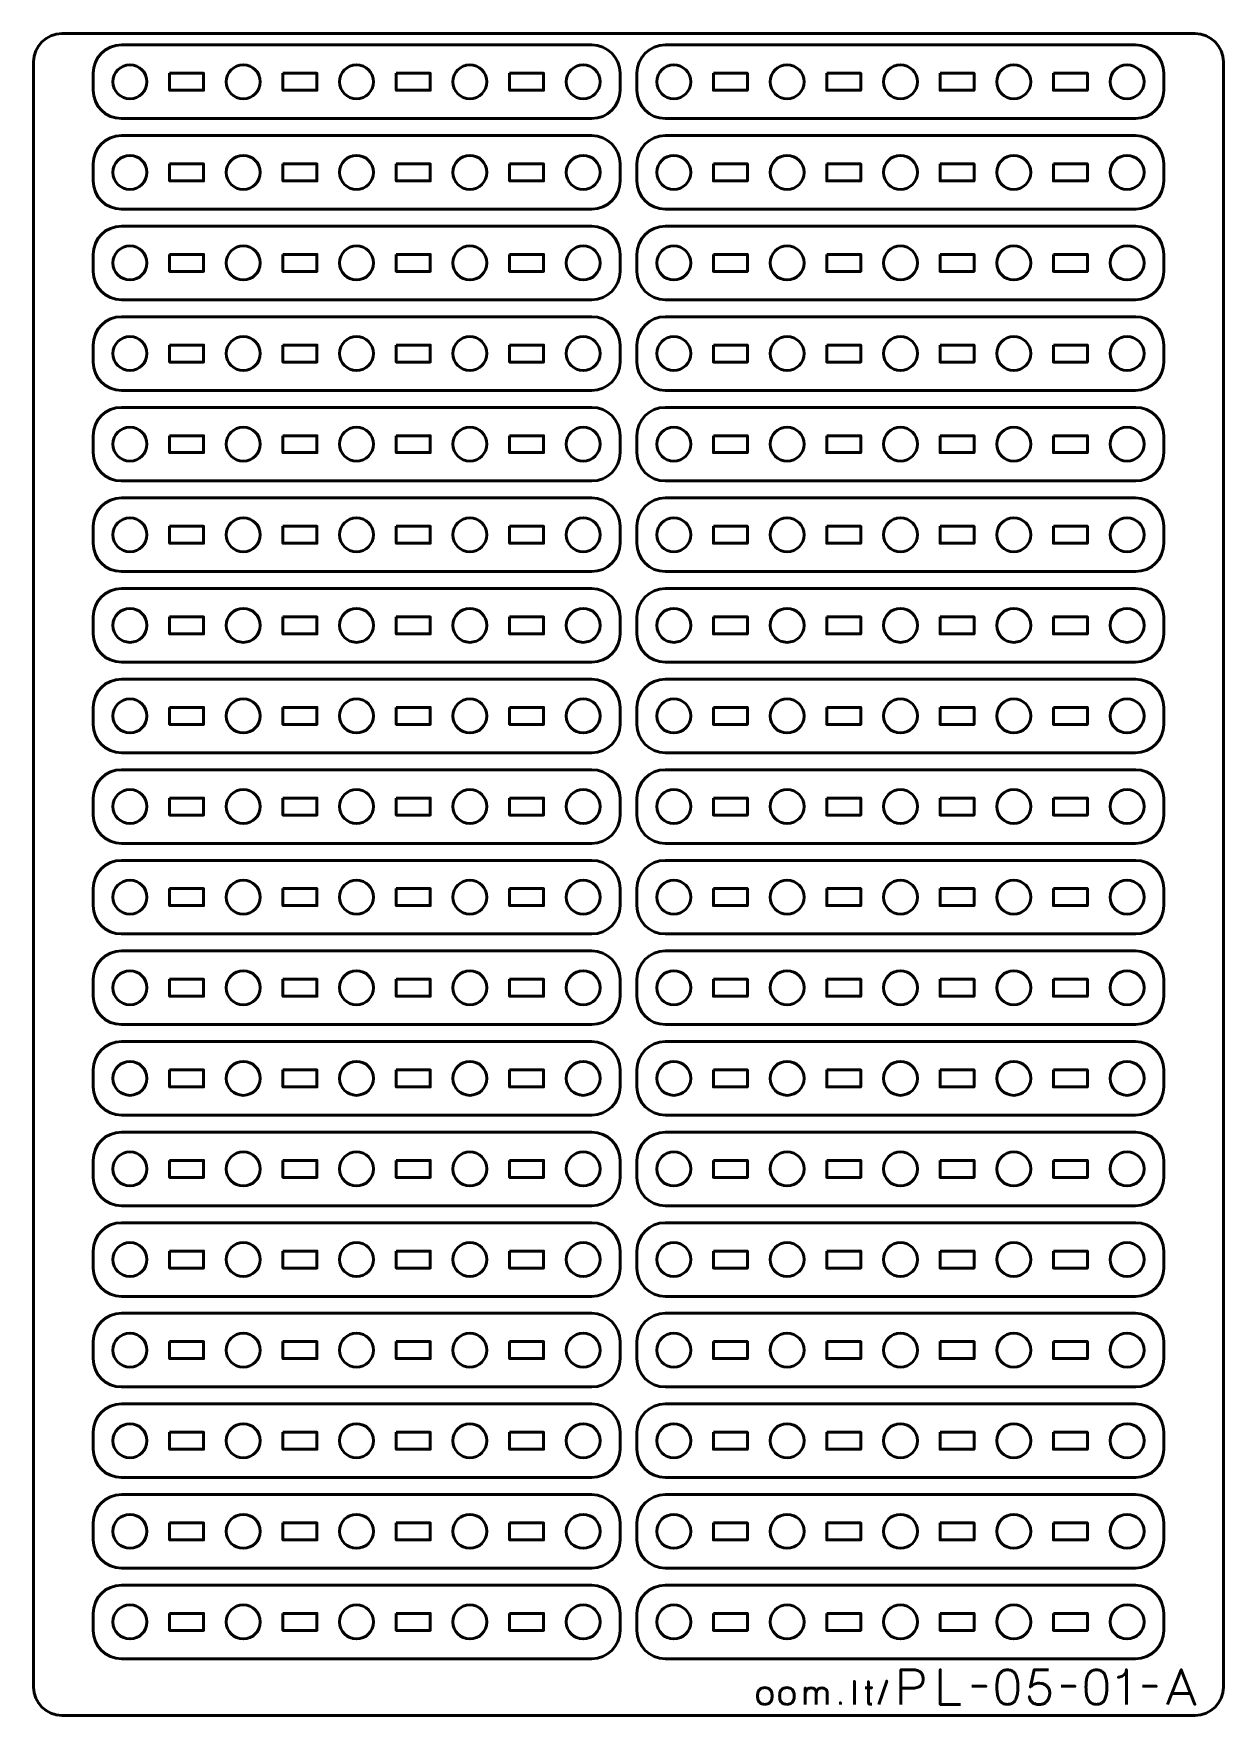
# Model space of a CAD drawing. Header units: centimetres. Extents: x -21 to 0, y -29.7 to 0.
import ezdxf

# ---------------------------------------------------------------- set-up
doc = ezdxf.new("R2010")
doc.units = ezdxf.units.CM
doc.header["$MEASUREMENT"] = 0
doc.layers.add('Layer 1', color=7, linetype='Continuous')

msp = doc.modelspace()

# ---------------------------------------------------------------- linework, layer by layer
at = {"layer": 'Layer 1', "color": 22, "lineweight": 53}
msp.add_open_spline([(-21.00003, -29.19996), (-21.00003, -29.19996), (-21.00003, -0.49992), (-21.00003, -0.49992), (-21.00003, -0.49992), (-21.00003, -0.22295), (-20.77694, 0.00004), (-20.49994, 0.00004), (-20.49994, 0.00004), (-20.49994, 0.00004), (-0.50008, 0.00004), (-0.50008, 0.00004), (-0.50008, 0.00004), (-0.22294, 0.00004), (0.00002, -0.22295), (0.00002, -0.49992), (0.00002, -0.49992), (0.00002, -0.49992), (0.00002, -29.19996), (0.00002, -29.19996), (0.00002, -29.19996), (0.00002, -29.47696), (-0.22294, -29.70005), (-0.50008, -29.70005), (-0.50008, -29.70005), (-0.50008, -29.70005), (-20.49994, -29.70005), (-20.49994, -29.70005), (-20.49994, -29.70005), (-20.77694, -29.70005), (-21.00003, -29.47696), (-21.00003, -29.19996)], degree=3, knots=[0, 0, 0, 0, 0.125, 0.125, 0.125, 0.125, 0.25, 0.25, 0.25, 0.25, 0.375, 0.375, 0.375, 0.375, 0.5, 0.5, 0.5, 0.5, 0.625, 0.625, 0.625, 0.625, 0.75, 0.75, 0.75, 0.75, 0.875, 0.875, 0.875, 0.875, 1, 1, 1, 1], dxfattribs=at)
at = {"layer": 'Layer 1', "color": 2, "lineweight": 53}
for points in [[(-19.44995, -0.19999), (-19.44995, -0.19999), (-11.15005, -0.19999), (-11.15005, -0.19999), (-11.15005, -0.19999), (-10.87305, -0.19999), (-10.64995, -0.42308), (-10.64995, -0.70008), (-10.64995, -0.70008), (-10.64995, -0.70008), (-10.64995, -1.00009), (-10.64995, -1.00009), (-10.64995, -1.00009), (-10.64995, -1.27705), (-10.87305, -1.50001), (-11.15005, -1.50001), (-11.15005, -1.50001), (-11.15005, -1.50001), (-19.44995, -1.50001), (-19.44995, -1.50001), (-19.44995, -1.50001), (-19.72695, -1.50001), (-19.95005, -1.27705), (-19.95005, -1.00009), (-19.95005, -1.00009), (-19.95005, -1.00009), (-19.95005, -0.70008), (-19.95005, -0.70008), (-19.95005, -0.70008), (-19.95005, -0.42308), (-19.72695, -0.19999), (-19.44995, -0.19999)], [(-9.84995, -0.19999), (-9.84995, -0.19999), (-1.55005, -0.19999), (-1.55005, -0.19999), (-1.55005, -0.19999), (-1.27305, -0.19999), (-1.04995, -0.42308), (-1.04995, -0.70008), (-1.04995, -0.70008), (-1.04995, -0.70008), (-1.04995, -1.00009), (-1.04995, -1.00009), (-1.04995, -1.00009), (-1.04995, -1.27705), (-1.27305, -1.50001), (-1.55005, -1.50001), (-1.55005, -1.50001), (-1.55005, -1.50001), (-9.84995, -1.50001), (-9.84995, -1.50001), (-9.84995, -1.50001), (-10.12695, -1.50001), (-10.35005, -1.27705), (-10.35005, -1.00009), (-10.35005, -1.00009), (-10.35005, -1.00009), (-10.35005, -0.70008), (-10.35005, -0.70008), (-10.35005, -0.70008), (-10.35005, -0.42308), (-10.12695, -0.19999), (-9.84995, -0.19999)], [(-19.44995, -1.79999), (-19.44995, -1.79999), (-11.15005, -1.79999), (-11.15005, -1.79999), (-11.15005, -1.79999), (-10.87305, -1.79999), (-10.64995, -2.02308), (-10.64995, -2.30008), (-10.64995, -2.30008), (-10.64995, -2.30008), (-10.64995, -2.60009), (-10.64995, -2.60009), (-10.64995, -2.60009), (-10.64995, -2.87705), (-10.87305, -3.10001), (-11.15005, -3.10001), (-11.15005, -3.10001), (-11.15005, -3.10001), (-19.44995, -3.10001), (-19.44995, -3.10001), (-19.44995, -3.10001), (-19.72695, -3.10001), (-19.95005, -2.87705), (-19.95005, -2.60009), (-19.95005, -2.60009), (-19.95005, -2.60009), (-19.95005, -2.30008), (-19.95005, -2.30008), (-19.95005, -2.30008), (-19.95005, -2.02308), (-19.72695, -1.79999), (-19.44995, -1.79999)], [(-9.84995, -1.79999), (-9.84995, -1.79999), (-1.55005, -1.79999), (-1.55005, -1.79999), (-1.55005, -1.79999), (-1.27305, -1.79999), (-1.04995, -2.02308), (-1.04995, -2.30008), (-1.04995, -2.30008), (-1.04995, -2.30008), (-1.04995, -2.60009), (-1.04995, -2.60009), (-1.04995, -2.60009), (-1.04995, -2.87705), (-1.27305, -3.10001), (-1.55005, -3.10001), (-1.55005, -3.10001), (-1.55005, -3.10001), (-9.84995, -3.10001), (-9.84995, -3.10001), (-9.84995, -3.10001), (-10.12695, -3.10001), (-10.35005, -2.87705), (-10.35005, -2.60009), (-10.35005, -2.60009), (-10.35005, -2.60009), (-10.35005, -2.30008), (-10.35005, -2.30008), (-10.35005, -2.30008), (-10.35005, -2.02308), (-10.12695, -1.79999), (-9.84995, -1.79999)], [(-19.44995, -3.39999), (-19.44995, -3.39999), (-11.15005, -3.39999), (-11.15005, -3.39999), (-11.15005, -3.39999), (-10.87305, -3.39999), (-10.64995, -3.62308), (-10.64995, -3.90008), (-10.64995, -3.90008), (-10.64995, -3.90008), (-10.64995, -4.20009), (-10.64995, -4.20009), (-10.64995, -4.20009), (-10.64995, -4.47705), (-10.87305, -4.70001), (-11.15005, -4.70001), (-11.15005, -4.70001), (-11.15005, -4.70001), (-19.44995, -4.70001), (-19.44995, -4.70001), (-19.44995, -4.70001), (-19.72695, -4.70001), (-19.95005, -4.47705), (-19.95005, -4.20009), (-19.95005, -4.20009), (-19.95005, -4.20009), (-19.95005, -3.90008), (-19.95005, -3.90008), (-19.95005, -3.90008), (-19.95005, -3.62308), (-19.72695, -3.39999), (-19.44995, -3.39999)], [(-9.84995, -3.39999), (-9.84995, -3.39999), (-1.55005, -3.39999), (-1.55005, -3.39999), (-1.55005, -3.39999), (-1.27305, -3.39999), (-1.04995, -3.62308), (-1.04995, -3.90008), (-1.04995, -3.90008), (-1.04995, -3.90008), (-1.04995, -4.20009), (-1.04995, -4.20009), (-1.04995, -4.20009), (-1.04995, -4.47705), (-1.27305, -4.70001), (-1.55005, -4.70001), (-1.55005, -4.70001), (-1.55005, -4.70001), (-9.84995, -4.70001), (-9.84995, -4.70001), (-9.84995, -4.70001), (-10.12695, -4.70001), (-10.35005, -4.47705), (-10.35005, -4.20009), (-10.35005, -4.20009), (-10.35005, -4.20009), (-10.35005, -3.90008), (-10.35005, -3.90008), (-10.35005, -3.90008), (-10.35005, -3.62308), (-10.12695, -3.39999), (-9.84995, -3.39999)], [(-19.44995, -4.99999), (-19.44995, -4.99999), (-11.15005, -4.99999), (-11.15005, -4.99999), (-11.15005, -4.99999), (-10.87305, -4.99999), (-10.64995, -5.22308), (-10.64995, -5.50008), (-10.64995, -5.50008), (-10.64995, -5.50008), (-10.64995, -5.80009), (-10.64995, -5.80009), (-10.64995, -5.80009), (-10.64995, -6.07705), (-10.87305, -6.30001), (-11.15005, -6.30001), (-11.15005, -6.30001), (-11.15005, -6.30001), (-19.44995, -6.30001), (-19.44995, -6.30001), (-19.44995, -6.30001), (-19.72695, -6.30001), (-19.95005, -6.07705), (-19.95005, -5.80009), (-19.95005, -5.80009), (-19.95005, -5.80009), (-19.95005, -5.50008), (-19.95005, -5.50008), (-19.95005, -5.50008), (-19.95005, -5.22308), (-19.72695, -4.99999), (-19.44995, -4.99999)], [(-9.84995, -4.99999), (-9.84995, -4.99999), (-1.55005, -4.99999), (-1.55005, -4.99999), (-1.55005, -4.99999), (-1.27305, -4.99999), (-1.04995, -5.22308), (-1.04995, -5.50008), (-1.04995, -5.50008), (-1.04995, -5.50008), (-1.04995, -5.80009), (-1.04995, -5.80009), (-1.04995, -5.80009), (-1.04995, -6.07705), (-1.27305, -6.30001), (-1.55005, -6.30001), (-1.55005, -6.30001), (-1.55005, -6.30001), (-9.84995, -6.30001), (-9.84995, -6.30001), (-9.84995, -6.30001), (-10.12695, -6.30001), (-10.35005, -6.07705), (-10.35005, -5.80009), (-10.35005, -5.80009), (-10.35005, -5.80009), (-10.35005, -5.50008), (-10.35005, -5.50008), (-10.35005, -5.50008), (-10.35005, -5.22308), (-10.12695, -4.99999), (-9.84995, -4.99999)], [(-19.44995, -6.59999), (-19.44995, -6.59999), (-11.15005, -6.59999), (-11.15005, -6.59999), (-11.15005, -6.59999), (-10.87305, -6.59999), (-10.64995, -6.82308), (-10.64995, -7.10008), (-10.64995, -7.10008), (-10.64995, -7.10008), (-10.64995, -7.40009), (-10.64995, -7.40009), (-10.64995, -7.40009), (-10.64995, -7.67705), (-10.87305, -7.90001), (-11.15005, -7.90001), (-11.15005, -7.90001), (-11.15005, -7.90001), (-19.44995, -7.90001), (-19.44995, -7.90001), (-19.44995, -7.90001), (-19.72695, -7.90001), (-19.95005, -7.67705), (-19.95005, -7.40009), (-19.95005, -7.40009), (-19.95005, -7.40009), (-19.95005, -7.10008), (-19.95005, -7.10008), (-19.95005, -7.10008), (-19.95005, -6.82308), (-19.72695, -6.59999), (-19.44995, -6.59999)], [(-9.84995, -6.59999), (-9.84995, -6.59999), (-1.55005, -6.59999), (-1.55005, -6.59999), (-1.55005, -6.59999), (-1.27305, -6.59999), (-1.04995, -6.82308), (-1.04995, -7.10008), (-1.04995, -7.10008), (-1.04995, -7.10008), (-1.04995, -7.40009), (-1.04995, -7.40009), (-1.04995, -7.40009), (-1.04995, -7.67705), (-1.27305, -7.90001), (-1.55005, -7.90001), (-1.55005, -7.90001), (-1.55005, -7.90001), (-9.84995, -7.90001), (-9.84995, -7.90001), (-9.84995, -7.90001), (-10.12695, -7.90001), (-10.35005, -7.67705), (-10.35005, -7.40009), (-10.35005, -7.40009), (-10.35005, -7.40009), (-10.35005, -7.10008), (-10.35005, -7.10008), (-10.35005, -7.10008), (-10.35005, -6.82308), (-10.12695, -6.59999), (-9.84995, -6.59999)], [(-19.44995, -8.19999), (-19.44995, -8.19999), (-11.15005, -8.19999), (-11.15005, -8.19999), (-11.15005, -8.19999), (-10.87305, -8.19999), (-10.64995, -8.42308), (-10.64995, -8.70008), (-10.64995, -8.70008), (-10.64995, -8.70008), (-10.64995, -9.00009), (-10.64995, -9.00009), (-10.64995, -9.00009), (-10.64995, -9.27705), (-10.87305, -9.50001), (-11.15005, -9.50001), (-11.15005, -9.50001), (-11.15005, -9.50001), (-19.44995, -9.50001), (-19.44995, -9.50001), (-19.44995, -9.50001), (-19.72695, -9.50001), (-19.95005, -9.27705), (-19.95005, -9.00009), (-19.95005, -9.00009), (-19.95005, -9.00009), (-19.95005, -8.70008), (-19.95005, -8.70008), (-19.95005, -8.70008), (-19.95005, -8.42308), (-19.72695, -8.19999), (-19.44995, -8.19999)], [(-9.84995, -8.19999), (-9.84995, -8.19999), (-1.55005, -8.19999), (-1.55005, -8.19999), (-1.55005, -8.19999), (-1.27305, -8.19999), (-1.04995, -8.42308), (-1.04995, -8.70008), (-1.04995, -8.70008), (-1.04995, -8.70008), (-1.04995, -9.00009), (-1.04995, -9.00009), (-1.04995, -9.00009), (-1.04995, -9.27705), (-1.27305, -9.50001), (-1.55005, -9.50001), (-1.55005, -9.50001), (-1.55005, -9.50001), (-9.84995, -9.50001), (-9.84995, -9.50001), (-9.84995, -9.50001), (-10.12695, -9.50001), (-10.35005, -9.27705), (-10.35005, -9.00009), (-10.35005, -9.00009), (-10.35005, -9.00009), (-10.35005, -8.70008), (-10.35005, -8.70008), (-10.35005, -8.70008), (-10.35005, -8.42308), (-10.12695, -8.19999), (-9.84995, -8.19999)], [(-19.44995, -9.79999), (-19.44995, -9.79999), (-11.15005, -9.79999), (-11.15005, -9.79999), (-11.15005, -9.79999), (-10.87305, -9.79999), (-10.64995, -10.02308), (-10.64995, -10.30008), (-10.64995, -10.30008), (-10.64995, -10.30008), (-10.64995, -10.60009), (-10.64995, -10.60009), (-10.64995, -10.60009), (-10.64995, -10.87705), (-10.87305, -11.10001), (-11.15005, -11.10001), (-11.15005, -11.10001), (-11.15005, -11.10001), (-19.44995, -11.10001), (-19.44995, -11.10001), (-19.44995, -11.10001), (-19.72695, -11.10001), (-19.95005, -10.87705), (-19.95005, -10.60009), (-19.95005, -10.60009), (-19.95005, -10.60009), (-19.95005, -10.30008), (-19.95005, -10.30008), (-19.95005, -10.30008), (-19.95005, -10.02308), (-19.72695, -9.79999), (-19.44995, -9.79999)], [(-9.84995, -9.79999), (-9.84995, -9.79999), (-1.55005, -9.79999), (-1.55005, -9.79999), (-1.55005, -9.79999), (-1.27305, -9.79999), (-1.04995, -10.02308), (-1.04995, -10.30008), (-1.04995, -10.30008), (-1.04995, -10.30008), (-1.04995, -10.60009), (-1.04995, -10.60009), (-1.04995, -10.60009), (-1.04995, -10.87705), (-1.27305, -11.10001), (-1.55005, -11.10001), (-1.55005, -11.10001), (-1.55005, -11.10001), (-9.84995, -11.10001), (-9.84995, -11.10001), (-9.84995, -11.10001), (-10.12695, -11.10001), (-10.35005, -10.87705), (-10.35005, -10.60009), (-10.35005, -10.60009), (-10.35005, -10.60009), (-10.35005, -10.30008), (-10.35005, -10.30008), (-10.35005, -10.30008), (-10.35005, -10.02308), (-10.12695, -9.79999), (-9.84995, -9.79999)], [(-19.44995, -11.39999), (-19.44995, -11.39999), (-11.15005, -11.39999), (-11.15005, -11.39999), (-11.15005, -11.39999), (-10.87305, -11.39999), (-10.64995, -11.62308), (-10.64995, -11.90008), (-10.64995, -11.90008), (-10.64995, -11.90008), (-10.64995, -12.20009), (-10.64995, -12.20009), (-10.64995, -12.20009), (-10.64995, -12.47705), (-10.87305, -12.70001), (-11.15005, -12.70001), (-11.15005, -12.70001), (-11.15005, -12.70001), (-19.44995, -12.70001), (-19.44995, -12.70001), (-19.44995, -12.70001), (-19.72695, -12.70001), (-19.95005, -12.47705), (-19.95005, -12.20009), (-19.95005, -12.20009), (-19.95005, -12.20009), (-19.95005, -11.90008), (-19.95005, -11.90008), (-19.95005, -11.90008), (-19.95005, -11.62308), (-19.72695, -11.39999), (-19.44995, -11.39999)], [(-9.84995, -11.39999), (-9.84995, -11.39999), (-1.55005, -11.39999), (-1.55005, -11.39999), (-1.55005, -11.39999), (-1.27305, -11.39999), (-1.04995, -11.62308), (-1.04995, -11.90008), (-1.04995, -11.90008), (-1.04995, -11.90008), (-1.04995, -12.20009), (-1.04995, -12.20009), (-1.04995, -12.20009), (-1.04995, -12.47705), (-1.27305, -12.70001), (-1.55005, -12.70001), (-1.55005, -12.70001), (-1.55005, -12.70001), (-9.84995, -12.70001), (-9.84995, -12.70001), (-9.84995, -12.70001), (-10.12695, -12.70001), (-10.35005, -12.47705), (-10.35005, -12.20009), (-10.35005, -12.20009), (-10.35005, -12.20009), (-10.35005, -11.90008), (-10.35005, -11.90008), (-10.35005, -11.90008), (-10.35005, -11.62308), (-10.12695, -11.39999), (-9.84995, -11.39999)], [(-19.44995, -12.99999), (-19.44995, -12.99999), (-11.15005, -12.99999), (-11.15005, -12.99999), (-11.15005, -12.99999), (-10.87305, -12.99999), (-10.64995, -13.22308), (-10.64995, -13.50008), (-10.64995, -13.50008), (-10.64995, -13.50008), (-10.64995, -13.80009), (-10.64995, -13.80009), (-10.64995, -13.80009), (-10.64995, -14.07705), (-10.87305, -14.30001), (-11.15005, -14.30001), (-11.15005, -14.30001), (-11.15005, -14.30001), (-19.44995, -14.30001), (-19.44995, -14.30001), (-19.44995, -14.30001), (-19.72695, -14.30001), (-19.95005, -14.07705), (-19.95005, -13.80009), (-19.95005, -13.80009), (-19.95005, -13.80009), (-19.95005, -13.50008), (-19.95005, -13.50008), (-19.95005, -13.50008), (-19.95005, -13.22308), (-19.72695, -12.99999), (-19.44995, -12.99999)], [(-9.84995, -12.99999), (-9.84995, -12.99999), (-1.55005, -12.99999), (-1.55005, -12.99999), (-1.55005, -12.99999), (-1.27305, -12.99999), (-1.04995, -13.22308), (-1.04995, -13.50008), (-1.04995, -13.50008), (-1.04995, -13.50008), (-1.04995, -13.80009), (-1.04995, -13.80009), (-1.04995, -13.80009), (-1.04995, -14.07705), (-1.27305, -14.30001), (-1.55005, -14.30001), (-1.55005, -14.30001), (-1.55005, -14.30001), (-9.84995, -14.30001), (-9.84995, -14.30001), (-9.84995, -14.30001), (-10.12695, -14.30001), (-10.35005, -14.07705), (-10.35005, -13.80009), (-10.35005, -13.80009), (-10.35005, -13.80009), (-10.35005, -13.50008), (-10.35005, -13.50008), (-10.35005, -13.50008), (-10.35005, -13.22308), (-10.12695, -12.99999), (-9.84995, -12.99999)], [(-19.44995, -14.59999), (-19.44995, -14.59999), (-11.15005, -14.59999), (-11.15005, -14.59999), (-11.15005, -14.59999), (-10.87305, -14.59999), (-10.64995, -14.82308), (-10.64995, -15.10008), (-10.64995, -15.10008), (-10.64995, -15.10008), (-10.64995, -15.40009), (-10.64995, -15.40009), (-10.64995, -15.40009), (-10.64995, -15.67705), (-10.87305, -15.90001), (-11.15005, -15.90001), (-11.15005, -15.90001), (-11.15005, -15.90001), (-19.44995, -15.90001), (-19.44995, -15.90001), (-19.44995, -15.90001), (-19.72695, -15.90001), (-19.95005, -15.67705), (-19.95005, -15.40009), (-19.95005, -15.40009), (-19.95005, -15.40009), (-19.95005, -15.10008), (-19.95005, -15.10008), (-19.95005, -15.10008), (-19.95005, -14.82308), (-19.72695, -14.59999), (-19.44995, -14.59999)], [(-9.84995, -14.59999), (-9.84995, -14.59999), (-1.55005, -14.59999), (-1.55005, -14.59999), (-1.55005, -14.59999), (-1.27305, -14.59999), (-1.04995, -14.82308), (-1.04995, -15.10008), (-1.04995, -15.10008), (-1.04995, -15.10008), (-1.04995, -15.40009), (-1.04995, -15.40009), (-1.04995, -15.40009), (-1.04995, -15.67705), (-1.27305, -15.90001), (-1.55005, -15.90001), (-1.55005, -15.90001), (-1.55005, -15.90001), (-9.84995, -15.90001), (-9.84995, -15.90001), (-9.84995, -15.90001), (-10.12695, -15.90001), (-10.35005, -15.67705), (-10.35005, -15.40009), (-10.35005, -15.40009), (-10.35005, -15.40009), (-10.35005, -15.10008), (-10.35005, -15.10008), (-10.35005, -15.10008), (-10.35005, -14.82308), (-10.12695, -14.59999), (-9.84995, -14.59999)], [(-19.44995, -16.19999), (-19.44995, -16.19999), (-11.15005, -16.19999), (-11.15005, -16.19999), (-11.15005, -16.19999), (-10.87305, -16.19999), (-10.64995, -16.42308), (-10.64995, -16.70008), (-10.64995, -16.70008), (-10.64995, -16.70008), (-10.64995, -17.00009), (-10.64995, -17.00009), (-10.64995, -17.00009), (-10.64995, -17.27705), (-10.87305, -17.50001), (-11.15005, -17.50001), (-11.15005, -17.50001), (-11.15005, -17.50001), (-19.44995, -17.50001), (-19.44995, -17.50001), (-19.44995, -17.50001), (-19.72695, -17.50001), (-19.95005, -17.27705), (-19.95005, -17.00009), (-19.95005, -17.00009), (-19.95005, -17.00009), (-19.95005, -16.70008), (-19.95005, -16.70008), (-19.95005, -16.70008), (-19.95005, -16.42308), (-19.72695, -16.19999), (-19.44995, -16.19999)], [(-9.84995, -16.19999), (-9.84995, -16.19999), (-1.55005, -16.19999), (-1.55005, -16.19999), (-1.55005, -16.19999), (-1.27305, -16.19999), (-1.04995, -16.42308), (-1.04995, -16.70008), (-1.04995, -16.70008), (-1.04995, -16.70008), (-1.04995, -17.00009), (-1.04995, -17.00009), (-1.04995, -17.00009), (-1.04995, -17.27705), (-1.27305, -17.50001), (-1.55005, -17.50001), (-1.55005, -17.50001), (-1.55005, -17.50001), (-9.84995, -17.50001), (-9.84995, -17.50001), (-9.84995, -17.50001), (-10.12695, -17.50001), (-10.35005, -17.27705), (-10.35005, -17.00009), (-10.35005, -17.00009), (-10.35005, -17.00009), (-10.35005, -16.70008), (-10.35005, -16.70008), (-10.35005, -16.70008), (-10.35005, -16.42308), (-10.12695, -16.19999), (-9.84995, -16.19999)], [(-19.44995, -17.79999), (-19.44995, -17.79999), (-11.15005, -17.79999), (-11.15005, -17.79999), (-11.15005, -17.79999), (-10.87305, -17.79999), (-10.64995, -18.02308), (-10.64995, -18.30008), (-10.64995, -18.30008), (-10.64995, -18.30008), (-10.64995, -18.60009), (-10.64995, -18.60009), (-10.64995, -18.60009), (-10.64995, -18.87705), (-10.87305, -19.10001), (-11.15005, -19.10001), (-11.15005, -19.10001), (-11.15005, -19.10001), (-19.44995, -19.10001), (-19.44995, -19.10001), (-19.44995, -19.10001), (-19.72695, -19.10001), (-19.95005, -18.87705), (-19.95005, -18.60009), (-19.95005, -18.60009), (-19.95005, -18.60009), (-19.95005, -18.30008), (-19.95005, -18.30008), (-19.95005, -18.30008), (-19.95005, -18.02308), (-19.72695, -17.79999), (-19.44995, -17.79999)], [(-9.84995, -17.79999), (-9.84995, -17.79999), (-1.55005, -17.79999), (-1.55005, -17.79999), (-1.55005, -17.79999), (-1.27305, -17.79999), (-1.04995, -18.02308), (-1.04995, -18.30008), (-1.04995, -18.30008), (-1.04995, -18.30008), (-1.04995, -18.60009), (-1.04995, -18.60009), (-1.04995, -18.60009), (-1.04995, -18.87705), (-1.27305, -19.10001), (-1.55005, -19.10001), (-1.55005, -19.10001), (-1.55005, -19.10001), (-9.84995, -19.10001), (-9.84995, -19.10001), (-9.84995, -19.10001), (-10.12695, -19.10001), (-10.35005, -18.87705), (-10.35005, -18.60009), (-10.35005, -18.60009), (-10.35005, -18.60009), (-10.35005, -18.30008), (-10.35005, -18.30008), (-10.35005, -18.30008), (-10.35005, -18.02308), (-10.12695, -17.79999), (-9.84995, -17.79999)], [(-19.44995, -19.39999), (-19.44995, -19.39999), (-11.15005, -19.39999), (-11.15005, -19.39999), (-11.15005, -19.39999), (-10.87305, -19.39999), (-10.64995, -19.62308), (-10.64995, -19.90008), (-10.64995, -19.90008), (-10.64995, -19.90008), (-10.64995, -20.20009), (-10.64995, -20.20009), (-10.64995, -20.20009), (-10.64995, -20.47705), (-10.87305, -20.70001), (-11.15005, -20.70001), (-11.15005, -20.70001), (-11.15005, -20.70001), (-19.44995, -20.70001), (-19.44995, -20.70001), (-19.44995, -20.70001), (-19.72695, -20.70001), (-19.95005, -20.47705), (-19.95005, -20.20009), (-19.95005, -20.20009), (-19.95005, -20.20009), (-19.95005, -19.90008), (-19.95005, -19.90008), (-19.95005, -19.90008), (-19.95005, -19.62308), (-19.72695, -19.39999), (-19.44995, -19.39999)], [(-9.84995, -19.39999), (-9.84995, -19.39999), (-1.55005, -19.39999), (-1.55005, -19.39999), (-1.55005, -19.39999), (-1.27305, -19.39999), (-1.04995, -19.62308), (-1.04995, -19.90008), (-1.04995, -19.90008), (-1.04995, -19.90008), (-1.04995, -20.20009), (-1.04995, -20.20009), (-1.04995, -20.20009), (-1.04995, -20.47705), (-1.27305, -20.70001), (-1.55005, -20.70001), (-1.55005, -20.70001), (-1.55005, -20.70001), (-9.84995, -20.70001), (-9.84995, -20.70001), (-9.84995, -20.70001), (-10.12695, -20.70001), (-10.35005, -20.47705), (-10.35005, -20.20009), (-10.35005, -20.20009), (-10.35005, -20.20009), (-10.35005, -19.90008), (-10.35005, -19.90008), (-10.35005, -19.90008), (-10.35005, -19.62308), (-10.12695, -19.39999), (-9.84995, -19.39999)], [(-19.44995, -20.99999), (-19.44995, -20.99999), (-11.15005, -20.99999), (-11.15005, -20.99999), (-11.15005, -20.99999), (-10.87305, -20.99999), (-10.64995, -21.22308), (-10.64995, -21.50008), (-10.64995, -21.50008), (-10.64995, -21.50008), (-10.64995, -21.80009), (-10.64995, -21.80009), (-10.64995, -21.80009), (-10.64995, -22.07705), (-10.87305, -22.30001), (-11.15005, -22.30001), (-11.15005, -22.30001), (-11.15005, -22.30001), (-19.44995, -22.30001), (-19.44995, -22.30001), (-19.44995, -22.30001), (-19.72695, -22.30001), (-19.95005, -22.07705), (-19.95005, -21.80009), (-19.95005, -21.80009), (-19.95005, -21.80009), (-19.95005, -21.50008), (-19.95005, -21.50008), (-19.95005, -21.50008), (-19.95005, -21.22308), (-19.72695, -20.99999), (-19.44995, -20.99999)], [(-9.84995, -20.99999), (-9.84995, -20.99999), (-1.55005, -20.99999), (-1.55005, -20.99999), (-1.55005, -20.99999), (-1.27305, -20.99999), (-1.04995, -21.22308), (-1.04995, -21.50008), (-1.04995, -21.50008), (-1.04995, -21.50008), (-1.04995, -21.80009), (-1.04995, -21.80009), (-1.04995, -21.80009), (-1.04995, -22.07705), (-1.27305, -22.30001), (-1.55005, -22.30001), (-1.55005, -22.30001), (-1.55005, -22.30001), (-9.84995, -22.30001), (-9.84995, -22.30001), (-9.84995, -22.30001), (-10.12695, -22.30001), (-10.35005, -22.07705), (-10.35005, -21.80009), (-10.35005, -21.80009), (-10.35005, -21.80009), (-10.35005, -21.50008), (-10.35005, -21.50008), (-10.35005, -21.50008), (-10.35005, -21.22308), (-10.12695, -20.99999), (-9.84995, -20.99999)], [(-19.44995, -22.59999), (-19.44995, -22.59999), (-11.15005, -22.59999), (-11.15005, -22.59999), (-11.15005, -22.59999), (-10.87305, -22.59999), (-10.64995, -22.82308), (-10.64995, -23.10008), (-10.64995, -23.10008), (-10.64995, -23.10008), (-10.64995, -23.40009), (-10.64995, -23.40009), (-10.64995, -23.40009), (-10.64995, -23.67705), (-10.87305, -23.90001), (-11.15005, -23.90001), (-11.15005, -23.90001), (-11.15005, -23.90001), (-19.44995, -23.90001), (-19.44995, -23.90001), (-19.44995, -23.90001), (-19.72695, -23.90001), (-19.95005, -23.67705), (-19.95005, -23.40009), (-19.95005, -23.40009), (-19.95005, -23.40009), (-19.95005, -23.10008), (-19.95005, -23.10008), (-19.95005, -23.10008), (-19.95005, -22.82308), (-19.72695, -22.59999), (-19.44995, -22.59999)], [(-9.84995, -22.59999), (-9.84995, -22.59999), (-1.55005, -22.59999), (-1.55005, -22.59999), (-1.55005, -22.59999), (-1.27305, -22.59999), (-1.04995, -22.82308), (-1.04995, -23.10008), (-1.04995, -23.10008), (-1.04995, -23.10008), (-1.04995, -23.40009), (-1.04995, -23.40009), (-1.04995, -23.40009), (-1.04995, -23.67705), (-1.27305, -23.90001), (-1.55005, -23.90001), (-1.55005, -23.90001), (-1.55005, -23.90001), (-9.84995, -23.90001), (-9.84995, -23.90001), (-9.84995, -23.90001), (-10.12695, -23.90001), (-10.35005, -23.67705), (-10.35005, -23.40009), (-10.35005, -23.40009), (-10.35005, -23.40009), (-10.35005, -23.10008), (-10.35005, -23.10008), (-10.35005, -23.10008), (-10.35005, -22.82308), (-10.12695, -22.59999), (-9.84995, -22.59999)], [(-19.44995, -24.19999), (-19.44995, -24.19999), (-11.15005, -24.19999), (-11.15005, -24.19999), (-11.15005, -24.19999), (-10.87305, -24.19999), (-10.64995, -24.42308), (-10.64995, -24.70008), (-10.64995, -24.70008), (-10.64995, -24.70008), (-10.64995, -25.00009), (-10.64995, -25.00009), (-10.64995, -25.00009), (-10.64995, -25.27705), (-10.87305, -25.50001), (-11.15005, -25.50001), (-11.15005, -25.50001), (-11.15005, -25.50001), (-19.44995, -25.50001), (-19.44995, -25.50001), (-19.44995, -25.50001), (-19.72695, -25.50001), (-19.95005, -25.27705), (-19.95005, -25.00009), (-19.95005, -25.00009), (-19.95005, -25.00009), (-19.95005, -24.70008), (-19.95005, -24.70008), (-19.95005, -24.70008), (-19.95005, -24.42308), (-19.72695, -24.19999), (-19.44995, -24.19999)], [(-9.84995, -24.19999), (-9.84995, -24.19999), (-1.55005, -24.19999), (-1.55005, -24.19999), (-1.55005, -24.19999), (-1.27305, -24.19999), (-1.04995, -24.42308), (-1.04995, -24.70008), (-1.04995, -24.70008), (-1.04995, -24.70008), (-1.04995, -25.00009), (-1.04995, -25.00009), (-1.04995, -25.00009), (-1.04995, -25.27705), (-1.27305, -25.50001), (-1.55005, -25.50001), (-1.55005, -25.50001), (-1.55005, -25.50001), (-9.84995, -25.50001), (-9.84995, -25.50001), (-9.84995, -25.50001), (-10.12695, -25.50001), (-10.35005, -25.27705), (-10.35005, -25.00009), (-10.35005, -25.00009), (-10.35005, -25.00009), (-10.35005, -24.70008), (-10.35005, -24.70008), (-10.35005, -24.70008), (-10.35005, -24.42308), (-10.12695, -24.19999), (-9.84995, -24.19999)], [(-19.44995, -25.79999), (-19.44995, -25.79999), (-11.15005, -25.79999), (-11.15005, -25.79999), (-11.15005, -25.79999), (-10.87305, -25.79999), (-10.64995, -26.02308), (-10.64995, -26.30008), (-10.64995, -26.30008), (-10.64995, -26.30008), (-10.64995, -26.60009), (-10.64995, -26.60009), (-10.64995, -26.60009), (-10.64995, -26.87705), (-10.87305, -27.10001), (-11.15005, -27.10001), (-11.15005, -27.10001), (-11.15005, -27.10001), (-19.44995, -27.10001), (-19.44995, -27.10001), (-19.44995, -27.10001), (-19.72695, -27.10001), (-19.95005, -26.87705), (-19.95005, -26.60009), (-19.95005, -26.60009), (-19.95005, -26.60009), (-19.95005, -26.30008), (-19.95005, -26.30008), (-19.95005, -26.30008), (-19.95005, -26.02308), (-19.72695, -25.79999), (-19.44995, -25.79999)], [(-9.84995, -25.79999), (-9.84995, -25.79999), (-1.55005, -25.79999), (-1.55005, -25.79999), (-1.55005, -25.79999), (-1.27305, -25.79999), (-1.04995, -26.02308), (-1.04995, -26.30008), (-1.04995, -26.30008), (-1.04995, -26.30008), (-1.04995, -26.60009), (-1.04995, -26.60009), (-1.04995, -26.60009), (-1.04995, -26.87705), (-1.27305, -27.10001), (-1.55005, -27.10001), (-1.55005, -27.10001), (-1.55005, -27.10001), (-9.84995, -27.10001), (-9.84995, -27.10001), (-9.84995, -27.10001), (-10.12695, -27.10001), (-10.35005, -26.87705), (-10.35005, -26.60009), (-10.35005, -26.60009), (-10.35005, -26.60009), (-10.35005, -26.30008), (-10.35005, -26.30008), (-10.35005, -26.30008), (-10.35005, -26.02308), (-10.12695, -25.79999), (-9.84995, -25.79999)], [(-19.44995, -27.39999), (-19.44995, -27.39999), (-11.15005, -27.39999), (-11.15005, -27.39999), (-11.15005, -27.39999), (-10.87305, -27.39999), (-10.64995, -27.62308), (-10.64995, -27.90008), (-10.64995, -27.90008), (-10.64995, -27.90008), (-10.64995, -28.20009), (-10.64995, -28.20009), (-10.64995, -28.20009), (-10.64995, -28.47705), (-10.87305, -28.70001), (-11.15005, -28.70001), (-11.15005, -28.70001), (-11.15005, -28.70001), (-19.44995, -28.70001), (-19.44995, -28.70001), (-19.44995, -28.70001), (-19.72695, -28.70001), (-19.95005, -28.47705), (-19.95005, -28.20009), (-19.95005, -28.20009), (-19.95005, -28.20009), (-19.95005, -27.90008), (-19.95005, -27.90008), (-19.95005, -27.90008), (-19.95005, -27.62308), (-19.72695, -27.39999), (-19.44995, -27.39999)], [(-9.84995, -27.39999), (-9.84995, -27.39999), (-1.55005, -27.39999), (-1.55005, -27.39999), (-1.55005, -27.39999), (-1.27305, -27.39999), (-1.04995, -27.62308), (-1.04995, -27.90008), (-1.04995, -27.90008), (-1.04995, -27.90008), (-1.04995, -28.20009), (-1.04995, -28.20009), (-1.04995, -28.20009), (-1.04995, -28.47705), (-1.27305, -28.70001), (-1.55005, -28.70001), (-1.55005, -28.70001), (-1.55005, -28.70001), (-9.84995, -28.70001), (-9.84995, -28.70001), (-9.84995, -28.70001), (-10.12695, -28.70001), (-10.35005, -28.47705), (-10.35005, -28.20009), (-10.35005, -28.20009), (-10.35005, -28.20009), (-10.35005, -27.90008), (-10.35005, -27.90008), (-10.35005, -27.90008), (-10.35005, -27.62308), (-10.12695, -27.39999), (-9.84995, -27.39999)]]:
    msp.add_open_spline(points, degree=3, knots=[0, 0, 0, 0, 0.125, 0.125, 0.125, 0.125, 0.25, 0.25, 0.25, 0.25, 0.375, 0.375, 0.375, 0.375, 0.5, 0.5, 0.5, 0.5, 0.625, 0.625, 0.625, 0.625, 0.75, 0.75, 0.75, 0.75, 0.875, 0.875, 0.875, 0.875, 1, 1, 1, 1], dxfattribs=at)
at = {"layer": 'Layer 1', "lineweight": 53}
for points in [[(-19.00002, -0.85001), (-19.00002, -1.01579), (-19.13425, -1.15002), (-19.30002, -1.15002), (-19.30002, -1.15002), (-19.46568, -1.15002), (-19.60002, -1.01579), (-19.60002, -0.85001), (-19.60002, -0.85001), (-19.60002, -0.68435), (-19.46568, -0.55001), (-19.30002, -0.55001), (-19.30002, -0.55001), (-19.13425, -0.55001), (-19.00002, -0.68435), (-19.00002, -0.85001)], [(-16.99994, -0.85001), (-16.99994, -1.01579), (-17.13432, -1.15002), (-17.29995, -1.15002), (-17.29995, -1.15002), (-17.46572, -1.15002), (-17.59995, -1.01579), (-17.59995, -0.85001), (-17.59995, -0.85001), (-17.59995, -0.68435), (-17.46572, -0.55001), (-17.29995, -0.55001), (-17.29995, -0.55001), (-17.13432, -0.55001), (-16.99994, -0.68435), (-16.99994, -0.85001)], [(-15.00002, -0.85001), (-15.00002, -1.01579), (-15.13436, -1.15002), (-15.30001, -1.15002), (-15.30001, -1.15002), (-15.46564, -1.15002), (-15.60002, -1.01579), (-15.60002, -0.85001), (-15.60002, -0.85001), (-15.60002, -0.68435), (-15.46564, -0.55001), (-15.30001, -0.55001), (-15.30001, -0.55001), (-15.13436, -0.55001), (-15.00002, -0.68435), (-15.00002, -0.85001)], [(-13.00005, -0.85001), (-13.00005, -1.01579), (-13.13429, -1.15002), (-13.30006, -1.15002), (-13.30006, -1.15002), (-13.46572, -1.15002), (-13.60006, -1.01579), (-13.60006, -0.85001), (-13.60006, -0.85001), (-13.60006, -0.68435), (-13.46572, -0.55001), (-13.30006, -0.55001), (-13.30006, -0.55001), (-13.13429, -0.55001), (-13.00005, -0.68435), (-13.00005, -0.85001)], [(-10.99998, -0.85001), (-10.99998, -1.01579), (-11.13435, -1.15002), (-11.29998, -1.15002), (-11.29998, -1.15002), (-11.46575, -1.15002), (-11.59998, -1.01579), (-11.59998, -0.85001), (-11.59998, -0.85001), (-11.59998, -0.68435), (-11.46575, -0.55001), (-11.29998, -0.55001), (-11.29998, -0.55001), (-11.13435, -0.55001), (-10.99998, -0.68435), (-10.99998, -0.85001)], [(-9.40002, -0.85001), (-9.40002, -1.01579), (-9.53425, -1.15002), (-9.70002, -1.15002), (-9.70002, -1.15002), (-9.86568, -1.15002), (-10.00002, -1.01579), (-10.00002, -0.85001), (-10.00002, -0.85001), (-10.00002, -0.68435), (-9.86568, -0.55001), (-9.70002, -0.55001), (-9.70002, -0.55001), (-9.53425, -0.55001), (-9.40002, -0.68435), (-9.40002, -0.85001)], [(-7.39994, -0.85001), (-7.39994, -1.01579), (-7.53432, -1.15002), (-7.69995, -1.15002), (-7.69995, -1.15002), (-7.86572, -1.15002), (-7.99995, -1.01579), (-7.99995, -0.85001), (-7.99995, -0.85001), (-7.99995, -0.68435), (-7.86572, -0.55001), (-7.69995, -0.55001), (-7.69995, -0.55001), (-7.53432, -0.55001), (-7.39994, -0.68435), (-7.39994, -0.85001)], [(-5.40002, -0.85001), (-5.40002, -1.01579), (-5.53436, -1.15002), (-5.70001, -1.15002), (-5.70001, -1.15002), (-5.86564, -1.15002), (-6.00002, -1.01579), (-6.00002, -0.85001), (-6.00002, -0.85001), (-6.00002, -0.68435), (-5.86564, -0.55001), (-5.70001, -0.55001), (-5.70001, -0.55001), (-5.53436, -0.55001), (-5.40002, -0.68435), (-5.40002, -0.85001)], [(-3.40005, -0.85001), (-3.40005, -1.01579), (-3.53429, -1.15002), (-3.70006, -1.15002), (-3.70006, -1.15002), (-3.86572, -1.15002), (-4.00006, -1.01579), (-4.00006, -0.85001), (-4.00006, -0.85001), (-4.00006, -0.68435), (-3.86572, -0.55001), (-3.70006, -0.55001), (-3.70006, -0.55001), (-3.53429, -0.55001), (-3.40005, -0.68435), (-3.40005, -0.85001)], [(-1.39998, -0.85001), (-1.39998, -1.01579), (-1.53435, -1.15002), (-1.69998, -1.15002), (-1.69998, -1.15002), (-1.86575, -1.15002), (-1.99998, -1.01579), (-1.99998, -0.85001), (-1.99998, -0.85001), (-1.99998, -0.68435), (-1.86575, -0.55001), (-1.69998, -0.55001), (-1.69998, -0.55001), (-1.53435, -0.55001), (-1.39998, -0.68435), (-1.39998, -0.85001)], [(-18.6, -0.70008), (-18.6, -0.70008), (-18, -0.70008), (-18, -0.70008), (-18, -0.70008), (-18, -0.70008), (-18, -1.00009), (-18, -1.00009), (-18, -1.00009), (-18, -1.00009), (-18.6, -1.00009), (-18.6, -1.00009), (-18.6, -1.00009), (-18.6, -1.00009), (-18.6, -0.70008), (-18.6, -0.70008)], [(-16.60004, -0.70008), (-16.60004, -0.70008), (-16.00003, -0.70008), (-16.00003, -0.70008), (-16.00003, -0.70008), (-16.00003, -0.70008), (-16.00003, -1.00009), (-16.00003, -1.00009), (-16.00003, -1.00009), (-16.00003, -1.00009), (-16.60004, -1.00009), (-16.60004, -1.00009), (-16.60004, -1.00009), (-16.60004, -1.00009), (-16.60004, -0.70008), (-16.60004, -0.70008)], [(-14.59997, -0.70008), (-14.59997, -0.70008), (-13.99997, -0.70008), (-13.99997, -0.70008), (-13.99997, -0.70008), (-13.99997, -0.70008), (-13.99997, -1.00009), (-13.99997, -1.00009), (-13.99997, -1.00009), (-13.99997, -1.00009), (-14.59997, -1.00009), (-14.59997, -1.00009), (-14.59997, -1.00009), (-14.59997, -1.00009), (-14.59997, -0.70008), (-14.59997, -0.70008)], [(-12.6, -0.70008), (-12.6, -0.70008), (-12, -0.70008), (-12, -0.70008), (-12, -0.70008), (-12, -0.70008), (-12, -1.00009), (-12, -1.00009), (-12, -1.00009), (-12, -1.00009), (-12.6, -1.00009), (-12.6, -1.00009), (-12.6, -1.00009), (-12.6, -1.00009), (-12.6, -0.70008), (-12.6, -0.70008)], [(-9, -0.70008), (-9, -0.70008), (-8.4, -0.70008), (-8.4, -0.70008), (-8.4, -0.70008), (-8.4, -0.70008), (-8.4, -1.00009), (-8.4, -1.00009), (-8.4, -1.00009), (-8.4, -1.00009), (-9, -1.00009), (-9, -1.00009), (-9, -1.00009), (-9, -1.00009), (-9, -0.70008), (-9, -0.70008)], [(-7.00004, -0.70008), (-7.00004, -0.70008), (-6.40003, -0.70008), (-6.40003, -0.70008), (-6.40003, -0.70008), (-6.40003, -0.70008), (-6.40003, -1.00009), (-6.40003, -1.00009), (-6.40003, -1.00009), (-6.40003, -1.00009), (-7.00004, -1.00009), (-7.00004, -1.00009), (-7.00004, -1.00009), (-7.00004, -1.00009), (-7.00004, -0.70008), (-7.00004, -0.70008)], [(-4.99997, -0.70008), (-4.99997, -0.70008), (-4.39997, -0.70008), (-4.39997, -0.70008), (-4.39997, -0.70008), (-4.39997, -0.70008), (-4.39997, -1.00009), (-4.39997, -1.00009), (-4.39997, -1.00009), (-4.39997, -1.00009), (-4.99997, -1.00009), (-4.99997, -1.00009), (-4.99997, -1.00009), (-4.99997, -1.00009), (-4.99997, -0.70008), (-4.99997, -0.70008)], [(-3, -0.70008), (-3, -0.70008), (-2.4, -0.70008), (-2.4, -0.70008), (-2.4, -0.70008), (-2.4, -0.70008), (-2.4, -1.00009), (-2.4, -1.00009), (-2.4, -1.00009), (-2.4, -1.00009), (-3, -1.00009), (-3, -1.00009), (-3, -1.00009), (-3, -1.00009), (-3, -0.70008), (-3, -0.70008)], [(-19.00002, -2.45001), (-19.00002, -2.61579), (-19.13425, -2.75002), (-19.30002, -2.75002), (-19.30002, -2.75002), (-19.46568, -2.75002), (-19.60002, -2.61579), (-19.60002, -2.45001), (-19.60002, -2.45001), (-19.60002, -2.28435), (-19.46568, -2.15001), (-19.30002, -2.15001), (-19.30002, -2.15001), (-19.13425, -2.15001), (-19.00002, -2.28435), (-19.00002, -2.45001)], [(-18.6, -2.30008), (-18.6, -2.30008), (-18, -2.30008), (-18, -2.30008), (-18, -2.30008), (-18, -2.30008), (-18, -2.60009), (-18, -2.60009), (-18, -2.60009), (-18, -2.60009), (-18.6, -2.60009), (-18.6, -2.60009), (-18.6, -2.60009), (-18.6, -2.60009), (-18.6, -2.30008), (-18.6, -2.30008)], [(-16.99994, -2.45001), (-16.99994, -2.61579), (-17.13432, -2.75002), (-17.29995, -2.75002), (-17.29995, -2.75002), (-17.46572, -2.75002), (-17.59995, -2.61579), (-17.59995, -2.45001), (-17.59995, -2.45001), (-17.59995, -2.28435), (-17.46572, -2.15001), (-17.29995, -2.15001), (-17.29995, -2.15001), (-17.13432, -2.15001), (-16.99994, -2.28435), (-16.99994, -2.45001)], [(-16.60004, -2.30008), (-16.60004, -2.30008), (-16.00003, -2.30008), (-16.00003, -2.30008), (-16.00003, -2.30008), (-16.00003, -2.30008), (-16.00003, -2.60009), (-16.00003, -2.60009), (-16.00003, -2.60009), (-16.00003, -2.60009), (-16.60004, -2.60009), (-16.60004, -2.60009), (-16.60004, -2.60009), (-16.60004, -2.60009), (-16.60004, -2.30008), (-16.60004, -2.30008)], [(-15.00002, -2.45001), (-15.00002, -2.61579), (-15.13436, -2.75002), (-15.30001, -2.75002), (-15.30001, -2.75002), (-15.46564, -2.75002), (-15.60002, -2.61579), (-15.60002, -2.45001), (-15.60002, -2.45001), (-15.60002, -2.28435), (-15.46564, -2.15001), (-15.30001, -2.15001), (-15.30001, -2.15001), (-15.13436, -2.15001), (-15.00002, -2.28435), (-15.00002, -2.45001)], [(-14.59997, -2.30008), (-14.59997, -2.30008), (-13.99997, -2.30008), (-13.99997, -2.30008), (-13.99997, -2.30008), (-13.99997, -2.30008), (-13.99997, -2.60009), (-13.99997, -2.60009), (-13.99997, -2.60009), (-13.99997, -2.60009), (-14.59997, -2.60009), (-14.59997, -2.60009), (-14.59997, -2.60009), (-14.59997, -2.60009), (-14.59997, -2.30008), (-14.59997, -2.30008)], [(-13.00005, -2.45001), (-13.00005, -2.61579), (-13.13429, -2.75002), (-13.30006, -2.75002), (-13.30006, -2.75002), (-13.46572, -2.75002), (-13.60006, -2.61579), (-13.60006, -2.45001), (-13.60006, -2.45001), (-13.60006, -2.28435), (-13.46572, -2.15001), (-13.30006, -2.15001), (-13.30006, -2.15001), (-13.13429, -2.15001), (-13.00005, -2.28435), (-13.00005, -2.45001)], [(-12.6, -2.30008), (-12.6, -2.30008), (-12, -2.30008), (-12, -2.30008), (-12, -2.30008), (-12, -2.30008), (-12, -2.60009), (-12, -2.60009), (-12, -2.60009), (-12, -2.60009), (-12.6, -2.60009), (-12.6, -2.60009), (-12.6, -2.60009), (-12.6, -2.60009), (-12.6, -2.30008), (-12.6, -2.30008)], [(-10.99998, -2.45001), (-10.99998, -2.61579), (-11.13435, -2.75002), (-11.29998, -2.75002), (-11.29998, -2.75002), (-11.46575, -2.75002), (-11.59998, -2.61579), (-11.59998, -2.45001), (-11.59998, -2.45001), (-11.59998, -2.28435), (-11.46575, -2.15001), (-11.29998, -2.15001), (-11.29998, -2.15001), (-11.13435, -2.15001), (-10.99998, -2.28435), (-10.99998, -2.45001)], [(-9.40002, -2.45001), (-9.40002, -2.61579), (-9.53425, -2.75002), (-9.70002, -2.75002), (-9.70002, -2.75002), (-9.86568, -2.75002), (-10.00002, -2.61579), (-10.00002, -2.45001), (-10.00002, -2.45001), (-10.00002, -2.28435), (-9.86568, -2.15001), (-9.70002, -2.15001), (-9.70002, -2.15001), (-9.53425, -2.15001), (-9.40002, -2.28435), (-9.40002, -2.45001)], [(-9, -2.30008), (-9, -2.30008), (-8.4, -2.30008), (-8.4, -2.30008), (-8.4, -2.30008), (-8.4, -2.30008), (-8.4, -2.60009), (-8.4, -2.60009), (-8.4, -2.60009), (-8.4, -2.60009), (-9, -2.60009), (-9, -2.60009), (-9, -2.60009), (-9, -2.60009), (-9, -2.30008), (-9, -2.30008)], [(-7.39994, -2.45001), (-7.39994, -2.61579), (-7.53432, -2.75002), (-7.69995, -2.75002), (-7.69995, -2.75002), (-7.86572, -2.75002), (-7.99995, -2.61579), (-7.99995, -2.45001), (-7.99995, -2.45001), (-7.99995, -2.28435), (-7.86572, -2.15001), (-7.69995, -2.15001), (-7.69995, -2.15001), (-7.53432, -2.15001), (-7.39994, -2.28435), (-7.39994, -2.45001)], [(-7.00004, -2.30008), (-7.00004, -2.30008), (-6.40003, -2.30008), (-6.40003, -2.30008), (-6.40003, -2.30008), (-6.40003, -2.30008), (-6.40003, -2.60009), (-6.40003, -2.60009), (-6.40003, -2.60009), (-6.40003, -2.60009), (-7.00004, -2.60009), (-7.00004, -2.60009), (-7.00004, -2.60009), (-7.00004, -2.60009), (-7.00004, -2.30008), (-7.00004, -2.30008)], [(-5.40002, -2.45001), (-5.40002, -2.61579), (-5.53436, -2.75002), (-5.70001, -2.75002), (-5.70001, -2.75002), (-5.86564, -2.75002), (-6.00002, -2.61579), (-6.00002, -2.45001), (-6.00002, -2.45001), (-6.00002, -2.28435), (-5.86564, -2.15001), (-5.70001, -2.15001), (-5.70001, -2.15001), (-5.53436, -2.15001), (-5.40002, -2.28435), (-5.40002, -2.45001)], [(-4.99997, -2.30008), (-4.99997, -2.30008), (-4.39997, -2.30008), (-4.39997, -2.30008), (-4.39997, -2.30008), (-4.39997, -2.30008), (-4.39997, -2.60009), (-4.39997, -2.60009), (-4.39997, -2.60009), (-4.39997, -2.60009), (-4.99997, -2.60009), (-4.99997, -2.60009), (-4.99997, -2.60009), (-4.99997, -2.60009), (-4.99997, -2.30008), (-4.99997, -2.30008)], [(-3.40005, -2.45001), (-3.40005, -2.61579), (-3.53429, -2.75002), (-3.70006, -2.75002), (-3.70006, -2.75002), (-3.86572, -2.75002), (-4.00006, -2.61579), (-4.00006, -2.45001), (-4.00006, -2.45001), (-4.00006, -2.28435), (-3.86572, -2.15001), (-3.70006, -2.15001), (-3.70006, -2.15001), (-3.53429, -2.15001), (-3.40005, -2.28435), (-3.40005, -2.45001)], [(-3, -2.30008), (-3, -2.30008), (-2.4, -2.30008), (-2.4, -2.30008), (-2.4, -2.30008), (-2.4, -2.30008), (-2.4, -2.60009), (-2.4, -2.60009), (-2.4, -2.60009), (-2.4, -2.60009), (-3, -2.60009), (-3, -2.60009), (-3, -2.60009), (-3, -2.60009), (-3, -2.30008), (-3, -2.30008)], [(-1.39998, -2.45001), (-1.39998, -2.61579), (-1.53435, -2.75002), (-1.69998, -2.75002), (-1.69998, -2.75002), (-1.86575, -2.75002), (-1.99998, -2.61579), (-1.99998, -2.45001), (-1.99998, -2.45001), (-1.99998, -2.28435), (-1.86575, -2.15001), (-1.69998, -2.15001), (-1.69998, -2.15001), (-1.53435, -2.15001), (-1.39998, -2.28435), (-1.39998, -2.45001)], [(-19.00002, -4.05001), (-19.00002, -4.21579), (-19.13425, -4.35002), (-19.30002, -4.35002), (-19.30002, -4.35002), (-19.46568, -4.35002), (-19.60002, -4.21579), (-19.60002, -4.05001), (-19.60002, -4.05001), (-19.60002, -3.88435), (-19.46568, -3.75001), (-19.30002, -3.75001), (-19.30002, -3.75001), (-19.13425, -3.75001), (-19.00002, -3.88435), (-19.00002, -4.05001)], [(-16.99994, -4.05001), (-16.99994, -4.21579), (-17.13432, -4.35002), (-17.29995, -4.35002), (-17.29995, -4.35002), (-17.46572, -4.35002), (-17.59995, -4.21579), (-17.59995, -4.05001), (-17.59995, -4.05001), (-17.59995, -3.88435), (-17.46572, -3.75001), (-17.29995, -3.75001), (-17.29995, -3.75001), (-17.13432, -3.75001), (-16.99994, -3.88435), (-16.99994, -4.05001)], [(-15.00002, -4.05001), (-15.00002, -4.21579), (-15.13436, -4.35002), (-15.30001, -4.35002), (-15.30001, -4.35002), (-15.46564, -4.35002), (-15.60002, -4.21579), (-15.60002, -4.05001), (-15.60002, -4.05001), (-15.60002, -3.88435), (-15.46564, -3.75001), (-15.30001, -3.75001), (-15.30001, -3.75001), (-15.13436, -3.75001), (-15.00002, -3.88435), (-15.00002, -4.05001)], [(-13.00005, -4.05001), (-13.00005, -4.21579), (-13.13429, -4.35002), (-13.30006, -4.35002), (-13.30006, -4.35002), (-13.46572, -4.35002), (-13.60006, -4.21579), (-13.60006, -4.05001), (-13.60006, -4.05001), (-13.60006, -3.88435), (-13.46572, -3.75001), (-13.30006, -3.75001), (-13.30006, -3.75001), (-13.13429, -3.75001), (-13.00005, -3.88435), (-13.00005, -4.05001)], [(-10.99998, -4.05001), (-10.99998, -4.21579), (-11.13435, -4.35002), (-11.29998, -4.35002), (-11.29998, -4.35002), (-11.46575, -4.35002), (-11.59998, -4.21579), (-11.59998, -4.05001), (-11.59998, -4.05001), (-11.59998, -3.88435), (-11.46575, -3.75001), (-11.29998, -3.75001), (-11.29998, -3.75001), (-11.13435, -3.75001), (-10.99998, -3.88435), (-10.99998, -4.05001)], [(-9.40002, -4.05001), (-9.40002, -4.21579), (-9.53425, -4.35002), (-9.70002, -4.35002), (-9.70002, -4.35002), (-9.86568, -4.35002), (-10.00002, -4.21579), (-10.00002, -4.05001), (-10.00002, -4.05001), (-10.00002, -3.88435), (-9.86568, -3.75001), (-9.70002, -3.75001), (-9.70002, -3.75001), (-9.53425, -3.75001), (-9.40002, -3.88435), (-9.40002, -4.05001)], [(-7.39994, -4.05001), (-7.39994, -4.21579), (-7.53432, -4.35002), (-7.69995, -4.35002), (-7.69995, -4.35002), (-7.86572, -4.35002), (-7.99995, -4.21579), (-7.99995, -4.05001), (-7.99995, -4.05001), (-7.99995, -3.88435), (-7.86572, -3.75001), (-7.69995, -3.75001), (-7.69995, -3.75001), (-7.53432, -3.75001), (-7.39994, -3.88435), (-7.39994, -4.05001)], [(-5.40002, -4.05001), (-5.40002, -4.21579), (-5.53436, -4.35002), (-5.70001, -4.35002), (-5.70001, -4.35002), (-5.86564, -4.35002), (-6.00002, -4.21579), (-6.00002, -4.05001), (-6.00002, -4.05001), (-6.00002, -3.88435), (-5.86564, -3.75001), (-5.70001, -3.75001), (-5.70001, -3.75001), (-5.53436, -3.75001), (-5.40002, -3.88435), (-5.40002, -4.05001)], [(-3.40005, -4.05001), (-3.40005, -4.21579), (-3.53429, -4.35002), (-3.70006, -4.35002), (-3.70006, -4.35002), (-3.86572, -4.35002), (-4.00006, -4.21579), (-4.00006, -4.05001), (-4.00006, -4.05001), (-4.00006, -3.88435), (-3.86572, -3.75001), (-3.70006, -3.75001), (-3.70006, -3.75001), (-3.53429, -3.75001), (-3.40005, -3.88435), (-3.40005, -4.05001)], [(-1.39998, -4.05001), (-1.39998, -4.21579), (-1.53435, -4.35002), (-1.69998, -4.35002), (-1.69998, -4.35002), (-1.86575, -4.35002), (-1.99998, -4.21579), (-1.99998, -4.05001), (-1.99998, -4.05001), (-1.99998, -3.88435), (-1.86575, -3.75001), (-1.69998, -3.75001), (-1.69998, -3.75001), (-1.53435, -3.75001), (-1.39998, -3.88435), (-1.39998, -4.05001)], [(-18.6, -3.90008), (-18.6, -3.90008), (-18, -3.90008), (-18, -3.90008), (-18, -3.90008), (-18, -3.90008), (-18, -4.20009), (-18, -4.20009), (-18, -4.20009), (-18, -4.20009), (-18.6, -4.20009), (-18.6, -4.20009), (-18.6, -4.20009), (-18.6, -4.20009), (-18.6, -3.90008), (-18.6, -3.90008)], [(-16.60004, -3.90008), (-16.60004, -3.90008), (-16.00003, -3.90008), (-16.00003, -3.90008), (-16.00003, -3.90008), (-16.00003, -3.90008), (-16.00003, -4.20009), (-16.00003, -4.20009), (-16.00003, -4.20009), (-16.00003, -4.20009), (-16.60004, -4.20009), (-16.60004, -4.20009), (-16.60004, -4.20009), (-16.60004, -4.20009), (-16.60004, -3.90008), (-16.60004, -3.90008)], [(-14.59997, -3.90008), (-14.59997, -3.90008), (-13.99997, -3.90008), (-13.99997, -3.90008), (-13.99997, -3.90008), (-13.99997, -3.90008), (-13.99997, -4.20009), (-13.99997, -4.20009), (-13.99997, -4.20009), (-13.99997, -4.20009), (-14.59997, -4.20009), (-14.59997, -4.20009), (-14.59997, -4.20009), (-14.59997, -4.20009), (-14.59997, -3.90008), (-14.59997, -3.90008)], [(-12.6, -3.90008), (-12.6, -3.90008), (-12, -3.90008), (-12, -3.90008), (-12, -3.90008), (-12, -3.90008), (-12, -4.20009), (-12, -4.20009), (-12, -4.20009), (-12, -4.20009), (-12.6, -4.20009), (-12.6, -4.20009), (-12.6, -4.20009), (-12.6, -4.20009), (-12.6, -3.90008), (-12.6, -3.90008)], [(-9, -3.90008), (-9, -3.90008), (-8.4, -3.90008), (-8.4, -3.90008), (-8.4, -3.90008), (-8.4, -3.90008), (-8.4, -4.20009), (-8.4, -4.20009), (-8.4, -4.20009), (-8.4, -4.20009), (-9, -4.20009), (-9, -4.20009), (-9, -4.20009), (-9, -4.20009), (-9, -3.90008), (-9, -3.90008)], [(-7.00004, -3.90008), (-7.00004, -3.90008), (-6.40003, -3.90008), (-6.40003, -3.90008), (-6.40003, -3.90008), (-6.40003, -3.90008), (-6.40003, -4.20009), (-6.40003, -4.20009), (-6.40003, -4.20009), (-6.40003, -4.20009), (-7.00004, -4.20009), (-7.00004, -4.20009), (-7.00004, -4.20009), (-7.00004, -4.20009), (-7.00004, -3.90008), (-7.00004, -3.90008)], [(-4.99997, -3.90008), (-4.99997, -3.90008), (-4.39997, -3.90008), (-4.39997, -3.90008), (-4.39997, -3.90008), (-4.39997, -3.90008), (-4.39997, -4.20009), (-4.39997, -4.20009), (-4.39997, -4.20009), (-4.39997, -4.20009), (-4.99997, -4.20009), (-4.99997, -4.20009), (-4.99997, -4.20009), (-4.99997, -4.20009), (-4.99997, -3.90008), (-4.99997, -3.90008)], [(-3, -3.90008), (-3, -3.90008), (-2.4, -3.90008), (-2.4, -3.90008), (-2.4, -3.90008), (-2.4, -3.90008), (-2.4, -4.20009), (-2.4, -4.20009), (-2.4, -4.20009), (-2.4, -4.20009), (-3, -4.20009), (-3, -4.20009), (-3, -4.20009), (-3, -4.20009), (-3, -3.90008), (-3, -3.90008)], [(-19.00002, -5.65001), (-19.00002, -5.81579), (-19.13425, -5.95002), (-19.30002, -5.95002), (-19.30002, -5.95002), (-19.46568, -5.95002), (-19.60002, -5.81579), (-19.60002, -5.65001), (-19.60002, -5.65001), (-19.60002, -5.48435), (-19.46568, -5.35001), (-19.30002, -5.35001), (-19.30002, -5.35001), (-19.13425, -5.35001), (-19.00002, -5.48435), (-19.00002, -5.65001)], [(-18.6, -5.50008), (-18.6, -5.50008), (-18, -5.50008), (-18, -5.50008), (-18, -5.50008), (-18, -5.50008), (-18, -5.80009), (-18, -5.80009), (-18, -5.80009), (-18, -5.80009), (-18.6, -5.80009), (-18.6, -5.80009), (-18.6, -5.80009), (-18.6, -5.80009), (-18.6, -5.50008), (-18.6, -5.50008)], [(-16.99994, -5.65001), (-16.99994, -5.81579), (-17.13432, -5.95002), (-17.29995, -5.95002), (-17.29995, -5.95002), (-17.46572, -5.95002), (-17.59995, -5.81579), (-17.59995, -5.65001), (-17.59995, -5.65001), (-17.59995, -5.48435), (-17.46572, -5.35001), (-17.29995, -5.35001), (-17.29995, -5.35001), (-17.13432, -5.35001), (-16.99994, -5.48435), (-16.99994, -5.65001)], [(-16.60004, -5.50008), (-16.60004, -5.50008), (-16.00003, -5.50008), (-16.00003, -5.50008), (-16.00003, -5.50008), (-16.00003, -5.50008), (-16.00003, -5.80009), (-16.00003, -5.80009), (-16.00003, -5.80009), (-16.00003, -5.80009), (-16.60004, -5.80009), (-16.60004, -5.80009), (-16.60004, -5.80009), (-16.60004, -5.80009), (-16.60004, -5.50008), (-16.60004, -5.50008)], [(-15.00002, -5.65001), (-15.00002, -5.81579), (-15.13436, -5.95002), (-15.30001, -5.95002), (-15.30001, -5.95002), (-15.46564, -5.95002), (-15.60002, -5.81579), (-15.60002, -5.65001), (-15.60002, -5.65001), (-15.60002, -5.48435), (-15.46564, -5.35001), (-15.30001, -5.35001), (-15.30001, -5.35001), (-15.13436, -5.35001), (-15.00002, -5.48435), (-15.00002, -5.65001)], [(-14.59997, -5.50008), (-14.59997, -5.50008), (-13.99997, -5.50008), (-13.99997, -5.50008), (-13.99997, -5.50008), (-13.99997, -5.50008), (-13.99997, -5.80009), (-13.99997, -5.80009), (-13.99997, -5.80009), (-13.99997, -5.80009), (-14.59997, -5.80009), (-14.59997, -5.80009), (-14.59997, -5.80009), (-14.59997, -5.80009), (-14.59997, -5.50008), (-14.59997, -5.50008)], [(-13.00005, -5.65001), (-13.00005, -5.81579), (-13.13429, -5.95002), (-13.30006, -5.95002), (-13.30006, -5.95002), (-13.46572, -5.95002), (-13.60006, -5.81579), (-13.60006, -5.65001), (-13.60006, -5.65001), (-13.60006, -5.48435), (-13.46572, -5.35001), (-13.30006, -5.35001), (-13.30006, -5.35001), (-13.13429, -5.35001), (-13.00005, -5.48435), (-13.00005, -5.65001)], [(-12.6, -5.50008), (-12.6, -5.50008), (-12, -5.50008), (-12, -5.50008), (-12, -5.50008), (-12, -5.50008), (-12, -5.80009), (-12, -5.80009), (-12, -5.80009), (-12, -5.80009), (-12.6, -5.80009), (-12.6, -5.80009), (-12.6, -5.80009), (-12.6, -5.80009), (-12.6, -5.50008), (-12.6, -5.50008)], [(-10.99998, -5.65001), (-10.99998, -5.81579), (-11.13435, -5.95002), (-11.29998, -5.95002), (-11.29998, -5.95002), (-11.46575, -5.95002), (-11.59998, -5.81579), (-11.59998, -5.65001), (-11.59998, -5.65001), (-11.59998, -5.48435), (-11.46575, -5.35001), (-11.29998, -5.35001), (-11.29998, -5.35001), (-11.13435, -5.35001), (-10.99998, -5.48435), (-10.99998, -5.65001)], [(-9.40002, -5.65001), (-9.40002, -5.81579), (-9.53425, -5.95002), (-9.70002, -5.95002), (-9.70002, -5.95002), (-9.86568, -5.95002), (-10.00002, -5.81579), (-10.00002, -5.65001), (-10.00002, -5.65001), (-10.00002, -5.48435), (-9.86568, -5.35001), (-9.70002, -5.35001), (-9.70002, -5.35001), (-9.53425, -5.35001), (-9.40002, -5.48435), (-9.40002, -5.65001)], [(-9, -5.50008), (-9, -5.50008), (-8.4, -5.50008), (-8.4, -5.50008), (-8.4, -5.50008), (-8.4, -5.50008), (-8.4, -5.80009), (-8.4, -5.80009), (-8.4, -5.80009), (-8.4, -5.80009), (-9, -5.80009), (-9, -5.80009), (-9, -5.80009), (-9, -5.80009), (-9, -5.50008), (-9, -5.50008)], [(-7.39994, -5.65001), (-7.39994, -5.81579), (-7.53432, -5.95002), (-7.69995, -5.95002), (-7.69995, -5.95002), (-7.86572, -5.95002), (-7.99995, -5.81579), (-7.99995, -5.65001), (-7.99995, -5.65001), (-7.99995, -5.48435), (-7.86572, -5.35001), (-7.69995, -5.35001), (-7.69995, -5.35001), (-7.53432, -5.35001), (-7.39994, -5.48435), (-7.39994, -5.65001)], [(-7.00004, -5.50008), (-7.00004, -5.50008), (-6.40003, -5.50008), (-6.40003, -5.50008), (-6.40003, -5.50008), (-6.40003, -5.50008), (-6.40003, -5.80009), (-6.40003, -5.80009), (-6.40003, -5.80009), (-6.40003, -5.80009), (-7.00004, -5.80009), (-7.00004, -5.80009), (-7.00004, -5.80009), (-7.00004, -5.80009), (-7.00004, -5.50008), (-7.00004, -5.50008)], [(-5.40002, -5.65001), (-5.40002, -5.81579), (-5.53436, -5.95002), (-5.70001, -5.95002), (-5.70001, -5.95002), (-5.86564, -5.95002), (-6.00002, -5.81579), (-6.00002, -5.65001), (-6.00002, -5.65001), (-6.00002, -5.48435), (-5.86564, -5.35001), (-5.70001, -5.35001), (-5.70001, -5.35001), (-5.53436, -5.35001), (-5.40002, -5.48435), (-5.40002, -5.65001)], [(-4.99997, -5.50008), (-4.99997, -5.50008), (-4.39997, -5.50008), (-4.39997, -5.50008), (-4.39997, -5.50008), (-4.39997, -5.50008), (-4.39997, -5.80009), (-4.39997, -5.80009), (-4.39997, -5.80009), (-4.39997, -5.80009), (-4.99997, -5.80009), (-4.99997, -5.80009), (-4.99997, -5.80009), (-4.99997, -5.80009), (-4.99997, -5.50008), (-4.99997, -5.50008)], [(-3.40005, -5.65001), (-3.40005, -5.81579), (-3.53429, -5.95002), (-3.70006, -5.95002), (-3.70006, -5.95002), (-3.86572, -5.95002), (-4.00006, -5.81579), (-4.00006, -5.65001), (-4.00006, -5.65001), (-4.00006, -5.48435), (-3.86572, -5.35001), (-3.70006, -5.35001), (-3.70006, -5.35001), (-3.53429, -5.35001), (-3.40005, -5.48435), (-3.40005, -5.65001)], [(-3, -5.50008), (-3, -5.50008), (-2.4, -5.50008), (-2.4, -5.50008), (-2.4, -5.50008), (-2.4, -5.50008), (-2.4, -5.80009), (-2.4, -5.80009), (-2.4, -5.80009), (-2.4, -5.80009), (-3, -5.80009), (-3, -5.80009), (-3, -5.80009), (-3, -5.80009), (-3, -5.50008), (-3, -5.50008)], [(-1.39998, -5.65001), (-1.39998, -5.81579), (-1.53435, -5.95002), (-1.69998, -5.95002), (-1.69998, -5.95002), (-1.86575, -5.95002), (-1.99998, -5.81579), (-1.99998, -5.65001), (-1.99998, -5.65001), (-1.99998, -5.48435), (-1.86575, -5.35001), (-1.69998, -5.35001), (-1.69998, -5.35001), (-1.53435, -5.35001), (-1.39998, -5.48435), (-1.39998, -5.65001)], [(-19.00002, -7.25001), (-19.00002, -7.41579), (-19.13425, -7.55002), (-19.30002, -7.55002), (-19.30002, -7.55002), (-19.46568, -7.55002), (-19.60002, -7.41579), (-19.60002, -7.25001), (-19.60002, -7.25001), (-19.60002, -7.08435), (-19.46568, -6.95001), (-19.30002, -6.95001), (-19.30002, -6.95001), (-19.13425, -6.95001), (-19.00002, -7.08435), (-19.00002, -7.25001)], [(-18.6, -7.10008), (-18.6, -7.10008), (-18, -7.10008), (-18, -7.10008), (-18, -7.10008), (-18, -7.10008), (-18, -7.40009), (-18, -7.40009), (-18, -7.40009), (-18, -7.40009), (-18.6, -7.40009), (-18.6, -7.40009), (-18.6, -7.40009), (-18.6, -7.40009), (-18.6, -7.10008), (-18.6, -7.10008)], [(-16.99994, -7.25001), (-16.99994, -7.41579), (-17.13432, -7.55002), (-17.29995, -7.55002), (-17.29995, -7.55002), (-17.46572, -7.55002), (-17.59995, -7.41579), (-17.59995, -7.25001), (-17.59995, -7.25001), (-17.59995, -7.08435), (-17.46572, -6.95001), (-17.29995, -6.95001), (-17.29995, -6.95001), (-17.13432, -6.95001), (-16.99994, -7.08435), (-16.99994, -7.25001)], [(-16.60004, -7.10008), (-16.60004, -7.10008), (-16.00003, -7.10008), (-16.00003, -7.10008), (-16.00003, -7.10008), (-16.00003, -7.10008), (-16.00003, -7.40009), (-16.00003, -7.40009), (-16.00003, -7.40009), (-16.00003, -7.40009), (-16.60004, -7.40009), (-16.60004, -7.40009), (-16.60004, -7.40009), (-16.60004, -7.40009), (-16.60004, -7.10008), (-16.60004, -7.10008)], [(-15.00002, -7.25001), (-15.00002, -7.41579), (-15.13436, -7.55002), (-15.30001, -7.55002), (-15.30001, -7.55002), (-15.46564, -7.55002), (-15.60002, -7.41579), (-15.60002, -7.25001), (-15.60002, -7.25001), (-15.60002, -7.08435), (-15.46564, -6.95001), (-15.30001, -6.95001), (-15.30001, -6.95001), (-15.13436, -6.95001), (-15.00002, -7.08435), (-15.00002, -7.25001)], [(-14.59997, -7.10008), (-14.59997, -7.10008), (-13.99997, -7.10008), (-13.99997, -7.10008), (-13.99997, -7.10008), (-13.99997, -7.10008), (-13.99997, -7.40009), (-13.99997, -7.40009), (-13.99997, -7.40009), (-13.99997, -7.40009), (-14.59997, -7.40009), (-14.59997, -7.40009), (-14.59997, -7.40009), (-14.59997, -7.40009), (-14.59997, -7.10008), (-14.59997, -7.10008)], [(-13.00005, -7.25001), (-13.00005, -7.41579), (-13.13429, -7.55002), (-13.30006, -7.55002), (-13.30006, -7.55002), (-13.46572, -7.55002), (-13.60006, -7.41579), (-13.60006, -7.25001), (-13.60006, -7.25001), (-13.60006, -7.08435), (-13.46572, -6.95001), (-13.30006, -6.95001), (-13.30006, -6.95001), (-13.13429, -6.95001), (-13.00005, -7.08435), (-13.00005, -7.25001)], [(-12.6, -7.10008), (-12.6, -7.10008), (-12, -7.10008), (-12, -7.10008), (-12, -7.10008), (-12, -7.10008), (-12, -7.40009), (-12, -7.40009), (-12, -7.40009), (-12, -7.40009), (-12.6, -7.40009), (-12.6, -7.40009), (-12.6, -7.40009), (-12.6, -7.40009), (-12.6, -7.10008), (-12.6, -7.10008)], [(-10.99998, -7.25001), (-10.99998, -7.41579), (-11.13435, -7.55002), (-11.29998, -7.55002), (-11.29998, -7.55002), (-11.46575, -7.55002), (-11.59998, -7.41579), (-11.59998, -7.25001), (-11.59998, -7.25001), (-11.59998, -7.08435), (-11.46575, -6.95001), (-11.29998, -6.95001), (-11.29998, -6.95001), (-11.13435, -6.95001), (-10.99998, -7.08435), (-10.99998, -7.25001)], [(-9.40002, -7.25001), (-9.40002, -7.41579), (-9.53425, -7.55002), (-9.70002, -7.55002), (-9.70002, -7.55002), (-9.86568, -7.55002), (-10.00002, -7.41579), (-10.00002, -7.25001), (-10.00002, -7.25001), (-10.00002, -7.08435), (-9.86568, -6.95001), (-9.70002, -6.95001), (-9.70002, -6.95001), (-9.53425, -6.95001), (-9.40002, -7.08435), (-9.40002, -7.25001)], [(-9, -7.10008), (-9, -7.10008), (-8.4, -7.10008), (-8.4, -7.10008), (-8.4, -7.10008), (-8.4, -7.10008), (-8.4, -7.40009), (-8.4, -7.40009), (-8.4, -7.40009), (-8.4, -7.40009), (-9, -7.40009), (-9, -7.40009), (-9, -7.40009), (-9, -7.40009), (-9, -7.10008), (-9, -7.10008)], [(-7.39994, -7.25001), (-7.39994, -7.41579), (-7.53432, -7.55002), (-7.69995, -7.55002), (-7.69995, -7.55002), (-7.86572, -7.55002), (-7.99995, -7.41579), (-7.99995, -7.25001), (-7.99995, -7.25001), (-7.99995, -7.08435), (-7.86572, -6.95001), (-7.69995, -6.95001), (-7.69995, -6.95001), (-7.53432, -6.95001), (-7.39994, -7.08435), (-7.39994, -7.25001)], [(-7.00004, -7.10008), (-7.00004, -7.10008), (-6.40003, -7.10008), (-6.40003, -7.10008), (-6.40003, -7.10008), (-6.40003, -7.10008), (-6.40003, -7.40009), (-6.40003, -7.40009), (-6.40003, -7.40009), (-6.40003, -7.40009), (-7.00004, -7.40009), (-7.00004, -7.40009), (-7.00004, -7.40009), (-7.00004, -7.40009), (-7.00004, -7.10008), (-7.00004, -7.10008)], [(-5.40002, -7.25001), (-5.40002, -7.41579), (-5.53436, -7.55002), (-5.70001, -7.55002), (-5.70001, -7.55002), (-5.86564, -7.55002), (-6.00002, -7.41579), (-6.00002, -7.25001), (-6.00002, -7.25001), (-6.00002, -7.08435), (-5.86564, -6.95001), (-5.70001, -6.95001), (-5.70001, -6.95001), (-5.53436, -6.95001), (-5.40002, -7.08435), (-5.40002, -7.25001)], [(-4.99997, -7.10008), (-4.99997, -7.10008), (-4.39997, -7.10008), (-4.39997, -7.10008), (-4.39997, -7.10008), (-4.39997, -7.10008), (-4.39997, -7.40009), (-4.39997, -7.40009), (-4.39997, -7.40009), (-4.39997, -7.40009), (-4.99997, -7.40009), (-4.99997, -7.40009), (-4.99997, -7.40009), (-4.99997, -7.40009), (-4.99997, -7.10008), (-4.99997, -7.10008)], [(-3.40005, -7.25001), (-3.40005, -7.41579), (-3.53429, -7.55002), (-3.70006, -7.55002), (-3.70006, -7.55002), (-3.86572, -7.55002), (-4.00006, -7.41579), (-4.00006, -7.25001), (-4.00006, -7.25001), (-4.00006, -7.08435), (-3.86572, -6.95001), (-3.70006, -6.95001), (-3.70006, -6.95001), (-3.53429, -6.95001), (-3.40005, -7.08435), (-3.40005, -7.25001)], [(-3, -7.10008), (-3, -7.10008), (-2.4, -7.10008), (-2.4, -7.10008), (-2.4, -7.10008), (-2.4, -7.10008), (-2.4, -7.40009), (-2.4, -7.40009), (-2.4, -7.40009), (-2.4, -7.40009), (-3, -7.40009), (-3, -7.40009), (-3, -7.40009), (-3, -7.40009), (-3, -7.10008), (-3, -7.10008)], [(-1.39998, -7.25001), (-1.39998, -7.41579), (-1.53435, -7.55002), (-1.69998, -7.55002), (-1.69998, -7.55002), (-1.86575, -7.55002), (-1.99998, -7.41579), (-1.99998, -7.25001), (-1.99998, -7.25001), (-1.99998, -7.08435), (-1.86575, -6.95001), (-1.69998, -6.95001), (-1.69998, -6.95001), (-1.53435, -6.95001), (-1.39998, -7.08435), (-1.39998, -7.25001)], [(-19.00002, -8.85001), (-19.00002, -9.01579), (-19.13425, -9.15002), (-19.30002, -9.15002), (-19.30002, -9.15002), (-19.46568, -9.15002), (-19.60002, -9.01579), (-19.60002, -8.85001), (-19.60002, -8.85001), (-19.60002, -8.68435), (-19.46568, -8.55001), (-19.30002, -8.55001), (-19.30002, -8.55001), (-19.13425, -8.55001), (-19.00002, -8.68435), (-19.00002, -8.85001)], [(-16.99994, -8.85001), (-16.99994, -9.01579), (-17.13432, -9.15002), (-17.29995, -9.15002), (-17.29995, -9.15002), (-17.46572, -9.15002), (-17.59995, -9.01579), (-17.59995, -8.85001), (-17.59995, -8.85001), (-17.59995, -8.68435), (-17.46572, -8.55001), (-17.29995, -8.55001), (-17.29995, -8.55001), (-17.13432, -8.55001), (-16.99994, -8.68435), (-16.99994, -8.85001)], [(-15.00002, -8.85001), (-15.00002, -9.01579), (-15.13436, -9.15002), (-15.30001, -9.15002), (-15.30001, -9.15002), (-15.46564, -9.15002), (-15.60002, -9.01579), (-15.60002, -8.85001), (-15.60002, -8.85001), (-15.60002, -8.68435), (-15.46564, -8.55001), (-15.30001, -8.55001), (-15.30001, -8.55001), (-15.13436, -8.55001), (-15.00002, -8.68435), (-15.00002, -8.85001)], [(-13.00005, -8.85001), (-13.00005, -9.01579), (-13.13429, -9.15002), (-13.30006, -9.15002), (-13.30006, -9.15002), (-13.46572, -9.15002), (-13.60006, -9.01579), (-13.60006, -8.85001), (-13.60006, -8.85001), (-13.60006, -8.68435), (-13.46572, -8.55001), (-13.30006, -8.55001), (-13.30006, -8.55001), (-13.13429, -8.55001), (-13.00005, -8.68435), (-13.00005, -8.85001)], [(-10.99998, -8.85001), (-10.99998, -9.01579), (-11.13435, -9.15002), (-11.29998, -9.15002), (-11.29998, -9.15002), (-11.46575, -9.15002), (-11.59998, -9.01579), (-11.59998, -8.85001), (-11.59998, -8.85001), (-11.59998, -8.68435), (-11.46575, -8.55001), (-11.29998, -8.55001), (-11.29998, -8.55001), (-11.13435, -8.55001), (-10.99998, -8.68435), (-10.99998, -8.85001)], [(-9.40002, -8.85001), (-9.40002, -9.01579), (-9.53425, -9.15002), (-9.70002, -9.15002), (-9.70002, -9.15002), (-9.86568, -9.15002), (-10.00002, -9.01579), (-10.00002, -8.85001), (-10.00002, -8.85001), (-10.00002, -8.68435), (-9.86568, -8.55001), (-9.70002, -8.55001), (-9.70002, -8.55001), (-9.53425, -8.55001), (-9.40002, -8.68435), (-9.40002, -8.85001)], [(-7.39994, -8.85001), (-7.39994, -9.01579), (-7.53432, -9.15002), (-7.69995, -9.15002), (-7.69995, -9.15002), (-7.86572, -9.15002), (-7.99995, -9.01579), (-7.99995, -8.85001), (-7.99995, -8.85001), (-7.99995, -8.68435), (-7.86572, -8.55001), (-7.69995, -8.55001), (-7.69995, -8.55001), (-7.53432, -8.55001), (-7.39994, -8.68435), (-7.39994, -8.85001)], [(-5.40002, -8.85001), (-5.40002, -9.01579), (-5.53436, -9.15002), (-5.70001, -9.15002), (-5.70001, -9.15002), (-5.86564, -9.15002), (-6.00002, -9.01579), (-6.00002, -8.85001), (-6.00002, -8.85001), (-6.00002, -8.68435), (-5.86564, -8.55001), (-5.70001, -8.55001), (-5.70001, -8.55001), (-5.53436, -8.55001), (-5.40002, -8.68435), (-5.40002, -8.85001)], [(-3.40005, -8.85001), (-3.40005, -9.01579), (-3.53429, -9.15002), (-3.70006, -9.15002), (-3.70006, -9.15002), (-3.86572, -9.15002), (-4.00006, -9.01579), (-4.00006, -8.85001), (-4.00006, -8.85001), (-4.00006, -8.68435), (-3.86572, -8.55001), (-3.70006, -8.55001), (-3.70006, -8.55001), (-3.53429, -8.55001), (-3.40005, -8.68435), (-3.40005, -8.85001)], [(-1.39998, -8.85001), (-1.39998, -9.01579), (-1.53435, -9.15002), (-1.69998, -9.15002), (-1.69998, -9.15002), (-1.86575, -9.15002), (-1.99998, -9.01579), (-1.99998, -8.85001), (-1.99998, -8.85001), (-1.99998, -8.68435), (-1.86575, -8.55001), (-1.69998, -8.55001), (-1.69998, -8.55001), (-1.53435, -8.55001), (-1.39998, -8.68435), (-1.39998, -8.85001)], [(-18.6, -8.70008), (-18.6, -8.70008), (-18, -8.70008), (-18, -8.70008), (-18, -8.70008), (-18, -8.70008), (-18, -9.00009), (-18, -9.00009), (-18, -9.00009), (-18, -9.00009), (-18.6, -9.00009), (-18.6, -9.00009), (-18.6, -9.00009), (-18.6, -9.00009), (-18.6, -8.70008), (-18.6, -8.70008)], [(-16.60004, -8.70008), (-16.60004, -8.70008), (-16.00003, -8.70008), (-16.00003, -8.70008), (-16.00003, -8.70008), (-16.00003, -8.70008), (-16.00003, -9.00009), (-16.00003, -9.00009), (-16.00003, -9.00009), (-16.00003, -9.00009), (-16.60004, -9.00009), (-16.60004, -9.00009), (-16.60004, -9.00009), (-16.60004, -9.00009), (-16.60004, -8.70008), (-16.60004, -8.70008)], [(-14.59997, -8.70008), (-14.59997, -8.70008), (-13.99997, -8.70008), (-13.99997, -8.70008), (-13.99997, -8.70008), (-13.99997, -8.70008), (-13.99997, -9.00009), (-13.99997, -9.00009), (-13.99997, -9.00009), (-13.99997, -9.00009), (-14.59997, -9.00009), (-14.59997, -9.00009), (-14.59997, -9.00009), (-14.59997, -9.00009), (-14.59997, -8.70008), (-14.59997, -8.70008)], [(-12.6, -8.70008), (-12.6, -8.70008), (-12, -8.70008), (-12, -8.70008), (-12, -8.70008), (-12, -8.70008), (-12, -9.00009), (-12, -9.00009), (-12, -9.00009), (-12, -9.00009), (-12.6, -9.00009), (-12.6, -9.00009), (-12.6, -9.00009), (-12.6, -9.00009), (-12.6, -8.70008), (-12.6, -8.70008)], [(-9, -8.70008), (-9, -8.70008), (-8.4, -8.70008), (-8.4, -8.70008), (-8.4, -8.70008), (-8.4, -8.70008), (-8.4, -9.00009), (-8.4, -9.00009), (-8.4, -9.00009), (-8.4, -9.00009), (-9, -9.00009), (-9, -9.00009), (-9, -9.00009), (-9, -9.00009), (-9, -8.70008), (-9, -8.70008)], [(-7.00004, -8.70008), (-7.00004, -8.70008), (-6.40003, -8.70008), (-6.40003, -8.70008), (-6.40003, -8.70008), (-6.40003, -8.70008), (-6.40003, -9.00009), (-6.40003, -9.00009), (-6.40003, -9.00009), (-6.40003, -9.00009), (-7.00004, -9.00009), (-7.00004, -9.00009), (-7.00004, -9.00009), (-7.00004, -9.00009), (-7.00004, -8.70008), (-7.00004, -8.70008)], [(-4.99997, -8.70008), (-4.99997, -8.70008), (-4.39997, -8.70008), (-4.39997, -8.70008), (-4.39997, -8.70008), (-4.39997, -8.70008), (-4.39997, -9.00009), (-4.39997, -9.00009), (-4.39997, -9.00009), (-4.39997, -9.00009), (-4.99997, -9.00009), (-4.99997, -9.00009), (-4.99997, -9.00009), (-4.99997, -9.00009), (-4.99997, -8.70008), (-4.99997, -8.70008)], [(-3, -8.70008), (-3, -8.70008), (-2.4, -8.70008), (-2.4, -8.70008), (-2.4, -8.70008), (-2.4, -8.70008), (-2.4, -9.00009), (-2.4, -9.00009), (-2.4, -9.00009), (-2.4, -9.00009), (-3, -9.00009), (-3, -9.00009), (-3, -9.00009), (-3, -9.00009), (-3, -8.70008), (-3, -8.70008)], [(-19.00002, -10.45001), (-19.00002, -10.61579), (-19.13425, -10.75002), (-19.30002, -10.75002), (-19.30002, -10.75002), (-19.46568, -10.75002), (-19.60002, -10.61579), (-19.60002, -10.45001), (-19.60002, -10.45001), (-19.60002, -10.28435), (-19.46568, -10.15001), (-19.30002, -10.15001), (-19.30002, -10.15001), (-19.13425, -10.15001), (-19.00002, -10.28435), (-19.00002, -10.45001)], [(-18.6, -10.30008), (-18.6, -10.30008), (-18, -10.30008), (-18, -10.30008), (-18, -10.30008), (-18, -10.30008), (-18, -10.60009), (-18, -10.60009), (-18, -10.60009), (-18, -10.60009), (-18.6, -10.60009), (-18.6, -10.60009), (-18.6, -10.60009), (-18.6, -10.60009), (-18.6, -10.30008), (-18.6, -10.30008)], [(-16.99994, -10.45001), (-16.99994, -10.61579), (-17.13432, -10.75002), (-17.29995, -10.75002), (-17.29995, -10.75002), (-17.46572, -10.75002), (-17.59995, -10.61579), (-17.59995, -10.45001), (-17.59995, -10.45001), (-17.59995, -10.28435), (-17.46572, -10.15001), (-17.29995, -10.15001), (-17.29995, -10.15001), (-17.13432, -10.15001), (-16.99994, -10.28435), (-16.99994, -10.45001)], [(-16.60004, -10.30008), (-16.60004, -10.30008), (-16.00003, -10.30008), (-16.00003, -10.30008), (-16.00003, -10.30008), (-16.00003, -10.30008), (-16.00003, -10.60009), (-16.00003, -10.60009), (-16.00003, -10.60009), (-16.00003, -10.60009), (-16.60004, -10.60009), (-16.60004, -10.60009), (-16.60004, -10.60009), (-16.60004, -10.60009), (-16.60004, -10.30008), (-16.60004, -10.30008)], [(-15.00002, -10.45001), (-15.00002, -10.61579), (-15.13436, -10.75002), (-15.30001, -10.75002), (-15.30001, -10.75002), (-15.46564, -10.75002), (-15.60002, -10.61579), (-15.60002, -10.45001), (-15.60002, -10.45001), (-15.60002, -10.28435), (-15.46564, -10.15001), (-15.30001, -10.15001), (-15.30001, -10.15001), (-15.13436, -10.15001), (-15.00002, -10.28435), (-15.00002, -10.45001)], [(-14.59997, -10.30008), (-14.59997, -10.30008), (-13.99997, -10.30008), (-13.99997, -10.30008), (-13.99997, -10.30008), (-13.99997, -10.30008), (-13.99997, -10.60009), (-13.99997, -10.60009), (-13.99997, -10.60009), (-13.99997, -10.60009), (-14.59997, -10.60009), (-14.59997, -10.60009), (-14.59997, -10.60009), (-14.59997, -10.60009), (-14.59997, -10.30008), (-14.59997, -10.30008)], [(-13.00005, -10.45001), (-13.00005, -10.61579), (-13.13429, -10.75002), (-13.30006, -10.75002), (-13.30006, -10.75002), (-13.46572, -10.75002), (-13.60006, -10.61579), (-13.60006, -10.45001), (-13.60006, -10.45001), (-13.60006, -10.28435), (-13.46572, -10.15001), (-13.30006, -10.15001), (-13.30006, -10.15001), (-13.13429, -10.15001), (-13.00005, -10.28435), (-13.00005, -10.45001)], [(-12.6, -10.30008), (-12.6, -10.30008), (-12, -10.30008), (-12, -10.30008), (-12, -10.30008), (-12, -10.30008), (-12, -10.60009), (-12, -10.60009), (-12, -10.60009), (-12, -10.60009), (-12.6, -10.60009), (-12.6, -10.60009), (-12.6, -10.60009), (-12.6, -10.60009), (-12.6, -10.30008), (-12.6, -10.30008)], [(-10.99998, -10.45001), (-10.99998, -10.61579), (-11.13435, -10.75002), (-11.29998, -10.75002), (-11.29998, -10.75002), (-11.46575, -10.75002), (-11.59998, -10.61579), (-11.59998, -10.45001), (-11.59998, -10.45001), (-11.59998, -10.28435), (-11.46575, -10.15001), (-11.29998, -10.15001), (-11.29998, -10.15001), (-11.13435, -10.15001), (-10.99998, -10.28435), (-10.99998, -10.45001)], [(-9.40002, -10.45001), (-9.40002, -10.61579), (-9.53425, -10.75002), (-9.70002, -10.75002), (-9.70002, -10.75002), (-9.86568, -10.75002), (-10.00002, -10.61579), (-10.00002, -10.45001), (-10.00002, -10.45001), (-10.00002, -10.28435), (-9.86568, -10.15001), (-9.70002, -10.15001), (-9.70002, -10.15001), (-9.53425, -10.15001), (-9.40002, -10.28435), (-9.40002, -10.45001)], [(-9, -10.30008), (-9, -10.30008), (-8.4, -10.30008), (-8.4, -10.30008), (-8.4, -10.30008), (-8.4, -10.30008), (-8.4, -10.60009), (-8.4, -10.60009), (-8.4, -10.60009), (-8.4, -10.60009), (-9, -10.60009), (-9, -10.60009), (-9, -10.60009), (-9, -10.60009), (-9, -10.30008), (-9, -10.30008)], [(-7.39994, -10.45001), (-7.39994, -10.61579), (-7.53432, -10.75002), (-7.69995, -10.75002), (-7.69995, -10.75002), (-7.86572, -10.75002), (-7.99995, -10.61579), (-7.99995, -10.45001), (-7.99995, -10.45001), (-7.99995, -10.28435), (-7.86572, -10.15001), (-7.69995, -10.15001), (-7.69995, -10.15001), (-7.53432, -10.15001), (-7.39994, -10.28435), (-7.39994, -10.45001)], [(-7.00004, -10.30008), (-7.00004, -10.30008), (-6.40003, -10.30008), (-6.40003, -10.30008), (-6.40003, -10.30008), (-6.40003, -10.30008), (-6.40003, -10.60009), (-6.40003, -10.60009), (-6.40003, -10.60009), (-6.40003, -10.60009), (-7.00004, -10.60009), (-7.00004, -10.60009), (-7.00004, -10.60009), (-7.00004, -10.60009), (-7.00004, -10.30008), (-7.00004, -10.30008)], [(-5.40002, -10.45001), (-5.40002, -10.61579), (-5.53436, -10.75002), (-5.70001, -10.75002), (-5.70001, -10.75002), (-5.86564, -10.75002), (-6.00002, -10.61579), (-6.00002, -10.45001), (-6.00002, -10.45001), (-6.00002, -10.28435), (-5.86564, -10.15001), (-5.70001, -10.15001), (-5.70001, -10.15001), (-5.53436, -10.15001), (-5.40002, -10.28435), (-5.40002, -10.45001)], [(-4.99997, -10.30008), (-4.99997, -10.30008), (-4.39997, -10.30008), (-4.39997, -10.30008), (-4.39997, -10.30008), (-4.39997, -10.30008), (-4.39997, -10.60009), (-4.39997, -10.60009), (-4.39997, -10.60009), (-4.39997, -10.60009), (-4.99997, -10.60009), (-4.99997, -10.60009), (-4.99997, -10.60009), (-4.99997, -10.60009), (-4.99997, -10.30008), (-4.99997, -10.30008)], [(-3.40005, -10.45001), (-3.40005, -10.61579), (-3.53429, -10.75002), (-3.70006, -10.75002), (-3.70006, -10.75002), (-3.86572, -10.75002), (-4.00006, -10.61579), (-4.00006, -10.45001), (-4.00006, -10.45001), (-4.00006, -10.28435), (-3.86572, -10.15001), (-3.70006, -10.15001), (-3.70006, -10.15001), (-3.53429, -10.15001), (-3.40005, -10.28435), (-3.40005, -10.45001)], [(-3, -10.30008), (-3, -10.30008), (-2.4, -10.30008), (-2.4, -10.30008), (-2.4, -10.30008), (-2.4, -10.30008), (-2.4, -10.60009), (-2.4, -10.60009), (-2.4, -10.60009), (-2.4, -10.60009), (-3, -10.60009), (-3, -10.60009), (-3, -10.60009), (-3, -10.60009), (-3, -10.30008), (-3, -10.30008)], [(-1.39998, -10.45001), (-1.39998, -10.61579), (-1.53435, -10.75002), (-1.69998, -10.75002), (-1.69998, -10.75002), (-1.86575, -10.75002), (-1.99998, -10.61579), (-1.99998, -10.45001), (-1.99998, -10.45001), (-1.99998, -10.28435), (-1.86575, -10.15001), (-1.69998, -10.15001), (-1.69998, -10.15001), (-1.53435, -10.15001), (-1.39998, -10.28435), (-1.39998, -10.45001)], [(-19.00002, -12.05001), (-19.00002, -12.21579), (-19.13425, -12.35002), (-19.30002, -12.35002), (-19.30002, -12.35002), (-19.46568, -12.35002), (-19.60002, -12.21579), (-19.60002, -12.05001), (-19.60002, -12.05001), (-19.60002, -11.88435), (-19.46568, -11.75001), (-19.30002, -11.75001), (-19.30002, -11.75001), (-19.13425, -11.75001), (-19.00002, -11.88435), (-19.00002, -12.05001)], [(-16.99994, -12.05001), (-16.99994, -12.21579), (-17.13432, -12.35002), (-17.29995, -12.35002), (-17.29995, -12.35002), (-17.46572, -12.35002), (-17.59995, -12.21579), (-17.59995, -12.05001), (-17.59995, -12.05001), (-17.59995, -11.88435), (-17.46572, -11.75001), (-17.29995, -11.75001), (-17.29995, -11.75001), (-17.13432, -11.75001), (-16.99994, -11.88435), (-16.99994, -12.05001)], [(-15.00002, -12.05001), (-15.00002, -12.21579), (-15.13436, -12.35002), (-15.30001, -12.35002), (-15.30001, -12.35002), (-15.46564, -12.35002), (-15.60002, -12.21579), (-15.60002, -12.05001), (-15.60002, -12.05001), (-15.60002, -11.88435), (-15.46564, -11.75001), (-15.30001, -11.75001), (-15.30001, -11.75001), (-15.13436, -11.75001), (-15.00002, -11.88435), (-15.00002, -12.05001)], [(-13.00005, -12.05001), (-13.00005, -12.21579), (-13.13429, -12.35002), (-13.30006, -12.35002), (-13.30006, -12.35002), (-13.46572, -12.35002), (-13.60006, -12.21579), (-13.60006, -12.05001), (-13.60006, -12.05001), (-13.60006, -11.88435), (-13.46572, -11.75001), (-13.30006, -11.75001), (-13.30006, -11.75001), (-13.13429, -11.75001), (-13.00005, -11.88435), (-13.00005, -12.05001)], [(-10.99998, -12.05001), (-10.99998, -12.21579), (-11.13435, -12.35002), (-11.29998, -12.35002), (-11.29998, -12.35002), (-11.46575, -12.35002), (-11.59998, -12.21579), (-11.59998, -12.05001), (-11.59998, -12.05001), (-11.59998, -11.88435), (-11.46575, -11.75001), (-11.29998, -11.75001), (-11.29998, -11.75001), (-11.13435, -11.75001), (-10.99998, -11.88435), (-10.99998, -12.05001)], [(-9.40002, -12.05001), (-9.40002, -12.21579), (-9.53425, -12.35002), (-9.70002, -12.35002), (-9.70002, -12.35002), (-9.86568, -12.35002), (-10.00002, -12.21579), (-10.00002, -12.05001), (-10.00002, -12.05001), (-10.00002, -11.88435), (-9.86568, -11.75001), (-9.70002, -11.75001), (-9.70002, -11.75001), (-9.53425, -11.75001), (-9.40002, -11.88435), (-9.40002, -12.05001)], [(-7.39994, -12.05001), (-7.39994, -12.21579), (-7.53432, -12.35002), (-7.69995, -12.35002), (-7.69995, -12.35002), (-7.86572, -12.35002), (-7.99995, -12.21579), (-7.99995, -12.05001), (-7.99995, -12.05001), (-7.99995, -11.88435), (-7.86572, -11.75001), (-7.69995, -11.75001), (-7.69995, -11.75001), (-7.53432, -11.75001), (-7.39994, -11.88435), (-7.39994, -12.05001)], [(-5.40002, -12.05001), (-5.40002, -12.21579), (-5.53436, -12.35002), (-5.70001, -12.35002), (-5.70001, -12.35002), (-5.86564, -12.35002), (-6.00002, -12.21579), (-6.00002, -12.05001), (-6.00002, -12.05001), (-6.00002, -11.88435), (-5.86564, -11.75001), (-5.70001, -11.75001), (-5.70001, -11.75001), (-5.53436, -11.75001), (-5.40002, -11.88435), (-5.40002, -12.05001)], [(-3.40005, -12.05001), (-3.40005, -12.21579), (-3.53429, -12.35002), (-3.70006, -12.35002), (-3.70006, -12.35002), (-3.86572, -12.35002), (-4.00006, -12.21579), (-4.00006, -12.05001), (-4.00006, -12.05001), (-4.00006, -11.88435), (-3.86572, -11.75001), (-3.70006, -11.75001), (-3.70006, -11.75001), (-3.53429, -11.75001), (-3.40005, -11.88435), (-3.40005, -12.05001)], [(-1.39998, -12.05001), (-1.39998, -12.21579), (-1.53435, -12.35002), (-1.69998, -12.35002), (-1.69998, -12.35002), (-1.86575, -12.35002), (-1.99998, -12.21579), (-1.99998, -12.05001), (-1.99998, -12.05001), (-1.99998, -11.88435), (-1.86575, -11.75001), (-1.69998, -11.75001), (-1.69998, -11.75001), (-1.53435, -11.75001), (-1.39998, -11.88435), (-1.39998, -12.05001)], [(-18.6, -11.90008), (-18.6, -11.90008), (-18, -11.90008), (-18, -11.90008), (-18, -11.90008), (-18, -11.90008), (-18, -12.20009), (-18, -12.20009), (-18, -12.20009), (-18, -12.20009), (-18.6, -12.20009), (-18.6, -12.20009), (-18.6, -12.20009), (-18.6, -12.20009), (-18.6, -11.90008), (-18.6, -11.90008)], [(-16.60004, -11.90008), (-16.60004, -11.90008), (-16.00003, -11.90008), (-16.00003, -11.90008), (-16.00003, -11.90008), (-16.00003, -11.90008), (-16.00003, -12.20009), (-16.00003, -12.20009), (-16.00003, -12.20009), (-16.00003, -12.20009), (-16.60004, -12.20009), (-16.60004, -12.20009), (-16.60004, -12.20009), (-16.60004, -12.20009), (-16.60004, -11.90008), (-16.60004, -11.90008)], [(-14.59997, -11.90008), (-14.59997, -11.90008), (-13.99997, -11.90008), (-13.99997, -11.90008), (-13.99997, -11.90008), (-13.99997, -11.90008), (-13.99997, -12.20009), (-13.99997, -12.20009), (-13.99997, -12.20009), (-13.99997, -12.20009), (-14.59997, -12.20009), (-14.59997, -12.20009), (-14.59997, -12.20009), (-14.59997, -12.20009), (-14.59997, -11.90008), (-14.59997, -11.90008)], [(-12.6, -11.90008), (-12.6, -11.90008), (-12, -11.90008), (-12, -11.90008), (-12, -11.90008), (-12, -11.90008), (-12, -12.20009), (-12, -12.20009), (-12, -12.20009), (-12, -12.20009), (-12.6, -12.20009), (-12.6, -12.20009), (-12.6, -12.20009), (-12.6, -12.20009), (-12.6, -11.90008), (-12.6, -11.90008)], [(-9, -11.90008), (-9, -11.90008), (-8.4, -11.90008), (-8.4, -11.90008), (-8.4, -11.90008), (-8.4, -11.90008), (-8.4, -12.20009), (-8.4, -12.20009), (-8.4, -12.20009), (-8.4, -12.20009), (-9, -12.20009), (-9, -12.20009), (-9, -12.20009), (-9, -12.20009), (-9, -11.90008), (-9, -11.90008)], [(-7.00004, -11.90008), (-7.00004, -11.90008), (-6.40003, -11.90008), (-6.40003, -11.90008), (-6.40003, -11.90008), (-6.40003, -11.90008), (-6.40003, -12.20009), (-6.40003, -12.20009), (-6.40003, -12.20009), (-6.40003, -12.20009), (-7.00004, -12.20009), (-7.00004, -12.20009), (-7.00004, -12.20009), (-7.00004, -12.20009), (-7.00004, -11.90008), (-7.00004, -11.90008)], [(-4.99997, -11.90008), (-4.99997, -11.90008), (-4.39997, -11.90008), (-4.39997, -11.90008), (-4.39997, -11.90008), (-4.39997, -11.90008), (-4.39997, -12.20009), (-4.39997, -12.20009), (-4.39997, -12.20009), (-4.39997, -12.20009), (-4.99997, -12.20009), (-4.99997, -12.20009), (-4.99997, -12.20009), (-4.99997, -12.20009), (-4.99997, -11.90008), (-4.99997, -11.90008)], [(-3, -11.90008), (-3, -11.90008), (-2.4, -11.90008), (-2.4, -11.90008), (-2.4, -11.90008), (-2.4, -11.90008), (-2.4, -12.20009), (-2.4, -12.20009), (-2.4, -12.20009), (-2.4, -12.20009), (-3, -12.20009), (-3, -12.20009), (-3, -12.20009), (-3, -12.20009), (-3, -11.90008), (-3, -11.90008)], [(-19.00002, -13.65001), (-19.00002, -13.81579), (-19.13425, -13.95002), (-19.30002, -13.95002), (-19.30002, -13.95002), (-19.46568, -13.95002), (-19.60002, -13.81579), (-19.60002, -13.65001), (-19.60002, -13.65001), (-19.60002, -13.48435), (-19.46568, -13.35001), (-19.30002, -13.35001), (-19.30002, -13.35001), (-19.13425, -13.35001), (-19.00002, -13.48435), (-19.00002, -13.65001)], [(-16.99994, -13.65001), (-16.99994, -13.81579), (-17.13432, -13.95002), (-17.29995, -13.95002), (-17.29995, -13.95002), (-17.46572, -13.95002), (-17.59995, -13.81579), (-17.59995, -13.65001), (-17.59995, -13.65001), (-17.59995, -13.48435), (-17.46572, -13.35001), (-17.29995, -13.35001), (-17.29995, -13.35001), (-17.13432, -13.35001), (-16.99994, -13.48435), (-16.99994, -13.65001)], [(-15.00002, -13.65001), (-15.00002, -13.81579), (-15.13436, -13.95002), (-15.30001, -13.95002), (-15.30001, -13.95002), (-15.46564, -13.95002), (-15.60002, -13.81579), (-15.60002, -13.65001), (-15.60002, -13.65001), (-15.60002, -13.48435), (-15.46564, -13.35001), (-15.30001, -13.35001), (-15.30001, -13.35001), (-15.13436, -13.35001), (-15.00002, -13.48435), (-15.00002, -13.65001)], [(-13.00005, -13.65001), (-13.00005, -13.81579), (-13.13429, -13.95002), (-13.30006, -13.95002), (-13.30006, -13.95002), (-13.46572, -13.95002), (-13.60006, -13.81579), (-13.60006, -13.65001), (-13.60006, -13.65001), (-13.60006, -13.48435), (-13.46572, -13.35001), (-13.30006, -13.35001), (-13.30006, -13.35001), (-13.13429, -13.35001), (-13.00005, -13.48435), (-13.00005, -13.65001)], [(-10.99998, -13.65001), (-10.99998, -13.81579), (-11.13435, -13.95002), (-11.29998, -13.95002), (-11.29998, -13.95002), (-11.46575, -13.95002), (-11.59998, -13.81579), (-11.59998, -13.65001), (-11.59998, -13.65001), (-11.59998, -13.48435), (-11.46575, -13.35001), (-11.29998, -13.35001), (-11.29998, -13.35001), (-11.13435, -13.35001), (-10.99998, -13.48435), (-10.99998, -13.65001)], [(-9.40002, -13.65001), (-9.40002, -13.81579), (-9.53425, -13.95002), (-9.70002, -13.95002), (-9.70002, -13.95002), (-9.86568, -13.95002), (-10.00002, -13.81579), (-10.00002, -13.65001), (-10.00002, -13.65001), (-10.00002, -13.48435), (-9.86568, -13.35001), (-9.70002, -13.35001), (-9.70002, -13.35001), (-9.53425, -13.35001), (-9.40002, -13.48435), (-9.40002, -13.65001)], [(-7.39994, -13.65001), (-7.39994, -13.81579), (-7.53432, -13.95002), (-7.69995, -13.95002), (-7.69995, -13.95002), (-7.86572, -13.95002), (-7.99995, -13.81579), (-7.99995, -13.65001), (-7.99995, -13.65001), (-7.99995, -13.48435), (-7.86572, -13.35001), (-7.69995, -13.35001), (-7.69995, -13.35001), (-7.53432, -13.35001), (-7.39994, -13.48435), (-7.39994, -13.65001)], [(-5.40002, -13.65001), (-5.40002, -13.81579), (-5.53436, -13.95002), (-5.70001, -13.95002), (-5.70001, -13.95002), (-5.86564, -13.95002), (-6.00002, -13.81579), (-6.00002, -13.65001), (-6.00002, -13.65001), (-6.00002, -13.48435), (-5.86564, -13.35001), (-5.70001, -13.35001), (-5.70001, -13.35001), (-5.53436, -13.35001), (-5.40002, -13.48435), (-5.40002, -13.65001)], [(-3.40005, -13.65001), (-3.40005, -13.81579), (-3.53429, -13.95002), (-3.70006, -13.95002), (-3.70006, -13.95002), (-3.86572, -13.95002), (-4.00006, -13.81579), (-4.00006, -13.65001), (-4.00006, -13.65001), (-4.00006, -13.48435), (-3.86572, -13.35001), (-3.70006, -13.35001), (-3.70006, -13.35001), (-3.53429, -13.35001), (-3.40005, -13.48435), (-3.40005, -13.65001)], [(-1.39998, -13.65001), (-1.39998, -13.81579), (-1.53435, -13.95002), (-1.69998, -13.95002), (-1.69998, -13.95002), (-1.86575, -13.95002), (-1.99998, -13.81579), (-1.99998, -13.65001), (-1.99998, -13.65001), (-1.99998, -13.48435), (-1.86575, -13.35001), (-1.69998, -13.35001), (-1.69998, -13.35001), (-1.53435, -13.35001), (-1.39998, -13.48435), (-1.39998, -13.65001)], [(-18.6, -13.50008), (-18.6, -13.50008), (-18, -13.50008), (-18, -13.50008), (-18, -13.50008), (-18, -13.50008), (-18, -13.80009), (-18, -13.80009), (-18, -13.80009), (-18, -13.80009), (-18.6, -13.80009), (-18.6, -13.80009), (-18.6, -13.80009), (-18.6, -13.80009), (-18.6, -13.50008), (-18.6, -13.50008)], [(-16.60004, -13.50008), (-16.60004, -13.50008), (-16.00003, -13.50008), (-16.00003, -13.50008), (-16.00003, -13.50008), (-16.00003, -13.50008), (-16.00003, -13.80009), (-16.00003, -13.80009), (-16.00003, -13.80009), (-16.00003, -13.80009), (-16.60004, -13.80009), (-16.60004, -13.80009), (-16.60004, -13.80009), (-16.60004, -13.80009), (-16.60004, -13.50008), (-16.60004, -13.50008)], [(-14.59997, -13.50008), (-14.59997, -13.50008), (-13.99997, -13.50008), (-13.99997, -13.50008), (-13.99997, -13.50008), (-13.99997, -13.50008), (-13.99997, -13.80009), (-13.99997, -13.80009), (-13.99997, -13.80009), (-13.99997, -13.80009), (-14.59997, -13.80009), (-14.59997, -13.80009), (-14.59997, -13.80009), (-14.59997, -13.80009), (-14.59997, -13.50008), (-14.59997, -13.50008)], [(-12.6, -13.50008), (-12.6, -13.50008), (-12, -13.50008), (-12, -13.50008), (-12, -13.50008), (-12, -13.50008), (-12, -13.80009), (-12, -13.80009), (-12, -13.80009), (-12, -13.80009), (-12.6, -13.80009), (-12.6, -13.80009), (-12.6, -13.80009), (-12.6, -13.80009), (-12.6, -13.50008), (-12.6, -13.50008)], [(-9, -13.50008), (-9, -13.50008), (-8.4, -13.50008), (-8.4, -13.50008), (-8.4, -13.50008), (-8.4, -13.50008), (-8.4, -13.80009), (-8.4, -13.80009), (-8.4, -13.80009), (-8.4, -13.80009), (-9, -13.80009), (-9, -13.80009), (-9, -13.80009), (-9, -13.80009), (-9, -13.50008), (-9, -13.50008)], [(-7.00004, -13.50008), (-7.00004, -13.50008), (-6.40003, -13.50008), (-6.40003, -13.50008), (-6.40003, -13.50008), (-6.40003, -13.50008), (-6.40003, -13.80009), (-6.40003, -13.80009), (-6.40003, -13.80009), (-6.40003, -13.80009), (-7.00004, -13.80009), (-7.00004, -13.80009), (-7.00004, -13.80009), (-7.00004, -13.80009), (-7.00004, -13.50008), (-7.00004, -13.50008)], [(-4.99997, -13.50008), (-4.99997, -13.50008), (-4.39997, -13.50008), (-4.39997, -13.50008), (-4.39997, -13.50008), (-4.39997, -13.50008), (-4.39997, -13.80009), (-4.39997, -13.80009), (-4.39997, -13.80009), (-4.39997, -13.80009), (-4.99997, -13.80009), (-4.99997, -13.80009), (-4.99997, -13.80009), (-4.99997, -13.80009), (-4.99997, -13.50008), (-4.99997, -13.50008)], [(-3, -13.50008), (-3, -13.50008), (-2.4, -13.50008), (-2.4, -13.50008), (-2.4, -13.50008), (-2.4, -13.50008), (-2.4, -13.80009), (-2.4, -13.80009), (-2.4, -13.80009), (-2.4, -13.80009), (-3, -13.80009), (-3, -13.80009), (-3, -13.80009), (-3, -13.80009), (-3, -13.50008), (-3, -13.50008)], [(-19.00002, -15.25001), (-19.00002, -15.41579), (-19.13425, -15.55002), (-19.30002, -15.55002), (-19.30002, -15.55002), (-19.46568, -15.55002), (-19.60002, -15.41579), (-19.60002, -15.25001), (-19.60002, -15.25001), (-19.60002, -15.08435), (-19.46568, -14.95001), (-19.30002, -14.95001), (-19.30002, -14.95001), (-19.13425, -14.95001), (-19.00002, -15.08435), (-19.00002, -15.25001)], [(-18.6, -15.10008), (-18.6, -15.10008), (-18, -15.10008), (-18, -15.10008), (-18, -15.10008), (-18, -15.10008), (-18, -15.40009), (-18, -15.40009), (-18, -15.40009), (-18, -15.40009), (-18.6, -15.40009), (-18.6, -15.40009), (-18.6, -15.40009), (-18.6, -15.40009), (-18.6, -15.10008), (-18.6, -15.10008)], [(-16.99994, -15.25001), (-16.99994, -15.41579), (-17.13432, -15.55002), (-17.29995, -15.55002), (-17.29995, -15.55002), (-17.46572, -15.55002), (-17.59995, -15.41579), (-17.59995, -15.25001), (-17.59995, -15.25001), (-17.59995, -15.08435), (-17.46572, -14.95001), (-17.29995, -14.95001), (-17.29995, -14.95001), (-17.13432, -14.95001), (-16.99994, -15.08435), (-16.99994, -15.25001)], [(-16.60004, -15.10008), (-16.60004, -15.10008), (-16.00003, -15.10008), (-16.00003, -15.10008), (-16.00003, -15.10008), (-16.00003, -15.10008), (-16.00003, -15.40009), (-16.00003, -15.40009), (-16.00003, -15.40009), (-16.00003, -15.40009), (-16.60004, -15.40009), (-16.60004, -15.40009), (-16.60004, -15.40009), (-16.60004, -15.40009), (-16.60004, -15.10008), (-16.60004, -15.10008)], [(-15.00002, -15.25001), (-15.00002, -15.41579), (-15.13436, -15.55002), (-15.30001, -15.55002), (-15.30001, -15.55002), (-15.46564, -15.55002), (-15.60002, -15.41579), (-15.60002, -15.25001), (-15.60002, -15.25001), (-15.60002, -15.08435), (-15.46564, -14.95001), (-15.30001, -14.95001), (-15.30001, -14.95001), (-15.13436, -14.95001), (-15.00002, -15.08435), (-15.00002, -15.25001)], [(-14.59997, -15.10008), (-14.59997, -15.10008), (-13.99997, -15.10008), (-13.99997, -15.10008), (-13.99997, -15.10008), (-13.99997, -15.10008), (-13.99997, -15.40009), (-13.99997, -15.40009), (-13.99997, -15.40009), (-13.99997, -15.40009), (-14.59997, -15.40009), (-14.59997, -15.40009), (-14.59997, -15.40009), (-14.59997, -15.40009), (-14.59997, -15.10008), (-14.59997, -15.10008)], [(-13.00005, -15.25001), (-13.00005, -15.41579), (-13.13429, -15.55002), (-13.30006, -15.55002), (-13.30006, -15.55002), (-13.46572, -15.55002), (-13.60006, -15.41579), (-13.60006, -15.25001), (-13.60006, -15.25001), (-13.60006, -15.08435), (-13.46572, -14.95001), (-13.30006, -14.95001), (-13.30006, -14.95001), (-13.13429, -14.95001), (-13.00005, -15.08435), (-13.00005, -15.25001)], [(-12.6, -15.10008), (-12.6, -15.10008), (-12, -15.10008), (-12, -15.10008), (-12, -15.10008), (-12, -15.10008), (-12, -15.40009), (-12, -15.40009), (-12, -15.40009), (-12, -15.40009), (-12.6, -15.40009), (-12.6, -15.40009), (-12.6, -15.40009), (-12.6, -15.40009), (-12.6, -15.10008), (-12.6, -15.10008)], [(-10.99998, -15.25001), (-10.99998, -15.41579), (-11.13435, -15.55002), (-11.29998, -15.55002), (-11.29998, -15.55002), (-11.46575, -15.55002), (-11.59998, -15.41579), (-11.59998, -15.25001), (-11.59998, -15.25001), (-11.59998, -15.08435), (-11.46575, -14.95001), (-11.29998, -14.95001), (-11.29998, -14.95001), (-11.13435, -14.95001), (-10.99998, -15.08435), (-10.99998, -15.25001)], [(-9.40002, -15.25001), (-9.40002, -15.41579), (-9.53425, -15.55002), (-9.70002, -15.55002), (-9.70002, -15.55002), (-9.86568, -15.55002), (-10.00002, -15.41579), (-10.00002, -15.25001), (-10.00002, -15.25001), (-10.00002, -15.08435), (-9.86568, -14.95001), (-9.70002, -14.95001), (-9.70002, -14.95001), (-9.53425, -14.95001), (-9.40002, -15.08435), (-9.40002, -15.25001)], [(-9, -15.10008), (-9, -15.10008), (-8.4, -15.10008), (-8.4, -15.10008), (-8.4, -15.10008), (-8.4, -15.10008), (-8.4, -15.40009), (-8.4, -15.40009), (-8.4, -15.40009), (-8.4, -15.40009), (-9, -15.40009), (-9, -15.40009), (-9, -15.40009), (-9, -15.40009), (-9, -15.10008), (-9, -15.10008)], [(-7.39994, -15.25001), (-7.39994, -15.41579), (-7.53432, -15.55002), (-7.69995, -15.55002), (-7.69995, -15.55002), (-7.86572, -15.55002), (-7.99995, -15.41579), (-7.99995, -15.25001), (-7.99995, -15.25001), (-7.99995, -15.08435), (-7.86572, -14.95001), (-7.69995, -14.95001), (-7.69995, -14.95001), (-7.53432, -14.95001), (-7.39994, -15.08435), (-7.39994, -15.25001)], [(-7.00004, -15.10008), (-7.00004, -15.10008), (-6.40003, -15.10008), (-6.40003, -15.10008), (-6.40003, -15.10008), (-6.40003, -15.10008), (-6.40003, -15.40009), (-6.40003, -15.40009), (-6.40003, -15.40009), (-6.40003, -15.40009), (-7.00004, -15.40009), (-7.00004, -15.40009), (-7.00004, -15.40009), (-7.00004, -15.40009), (-7.00004, -15.10008), (-7.00004, -15.10008)], [(-5.40002, -15.25001), (-5.40002, -15.41579), (-5.53436, -15.55002), (-5.70001, -15.55002), (-5.70001, -15.55002), (-5.86564, -15.55002), (-6.00002, -15.41579), (-6.00002, -15.25001), (-6.00002, -15.25001), (-6.00002, -15.08435), (-5.86564, -14.95001), (-5.70001, -14.95001), (-5.70001, -14.95001), (-5.53436, -14.95001), (-5.40002, -15.08435), (-5.40002, -15.25001)], [(-4.99997, -15.10008), (-4.99997, -15.10008), (-4.39997, -15.10008), (-4.39997, -15.10008), (-4.39997, -15.10008), (-4.39997, -15.10008), (-4.39997, -15.40009), (-4.39997, -15.40009), (-4.39997, -15.40009), (-4.39997, -15.40009), (-4.99997, -15.40009), (-4.99997, -15.40009), (-4.99997, -15.40009), (-4.99997, -15.40009), (-4.99997, -15.10008), (-4.99997, -15.10008)], [(-3.40005, -15.25001), (-3.40005, -15.41579), (-3.53429, -15.55002), (-3.70006, -15.55002), (-3.70006, -15.55002), (-3.86572, -15.55002), (-4.00006, -15.41579), (-4.00006, -15.25001), (-4.00006, -15.25001), (-4.00006, -15.08435), (-3.86572, -14.95001), (-3.70006, -14.95001), (-3.70006, -14.95001), (-3.53429, -14.95001), (-3.40005, -15.08435), (-3.40005, -15.25001)], [(-3, -15.10008), (-3, -15.10008), (-2.4, -15.10008), (-2.4, -15.10008), (-2.4, -15.10008), (-2.4, -15.10008), (-2.4, -15.40009), (-2.4, -15.40009), (-2.4, -15.40009), (-2.4, -15.40009), (-3, -15.40009), (-3, -15.40009), (-3, -15.40009), (-3, -15.40009), (-3, -15.10008), (-3, -15.10008)], [(-1.39998, -15.25001), (-1.39998, -15.41579), (-1.53435, -15.55002), (-1.69998, -15.55002), (-1.69998, -15.55002), (-1.86575, -15.55002), (-1.99998, -15.41579), (-1.99998, -15.25001), (-1.99998, -15.25001), (-1.99998, -15.08435), (-1.86575, -14.95001), (-1.69998, -14.95001), (-1.69998, -14.95001), (-1.53435, -14.95001), (-1.39998, -15.08435), (-1.39998, -15.25001)], [(-19.00002, -16.85001), (-19.00002, -17.01579), (-19.13425, -17.15002), (-19.30002, -17.15002), (-19.30002, -17.15002), (-19.46568, -17.15002), (-19.60002, -17.01579), (-19.60002, -16.85001), (-19.60002, -16.85001), (-19.60002, -16.68435), (-19.46568, -16.55001), (-19.30002, -16.55001), (-19.30002, -16.55001), (-19.13425, -16.55001), (-19.00002, -16.68435), (-19.00002, -16.85001)], [(-16.99994, -16.85001), (-16.99994, -17.01579), (-17.13432, -17.15002), (-17.29995, -17.15002), (-17.29995, -17.15002), (-17.46572, -17.15002), (-17.59995, -17.01579), (-17.59995, -16.85001), (-17.59995, -16.85001), (-17.59995, -16.68435), (-17.46572, -16.55001), (-17.29995, -16.55001), (-17.29995, -16.55001), (-17.13432, -16.55001), (-16.99994, -16.68435), (-16.99994, -16.85001)], [(-15.00002, -16.85001), (-15.00002, -17.01579), (-15.13436, -17.15002), (-15.30001, -17.15002), (-15.30001, -17.15002), (-15.46564, -17.15002), (-15.60002, -17.01579), (-15.60002, -16.85001), (-15.60002, -16.85001), (-15.60002, -16.68435), (-15.46564, -16.55001), (-15.30001, -16.55001), (-15.30001, -16.55001), (-15.13436, -16.55001), (-15.00002, -16.68435), (-15.00002, -16.85001)], [(-13.00005, -16.85001), (-13.00005, -17.01579), (-13.13429, -17.15002), (-13.30006, -17.15002), (-13.30006, -17.15002), (-13.46572, -17.15002), (-13.60006, -17.01579), (-13.60006, -16.85001), (-13.60006, -16.85001), (-13.60006, -16.68435), (-13.46572, -16.55001), (-13.30006, -16.55001), (-13.30006, -16.55001), (-13.13429, -16.55001), (-13.00005, -16.68435), (-13.00005, -16.85001)], [(-10.99998, -16.85001), (-10.99998, -17.01579), (-11.13435, -17.15002), (-11.29998, -17.15002), (-11.29998, -17.15002), (-11.46575, -17.15002), (-11.59998, -17.01579), (-11.59998, -16.85001), (-11.59998, -16.85001), (-11.59998, -16.68435), (-11.46575, -16.55001), (-11.29998, -16.55001), (-11.29998, -16.55001), (-11.13435, -16.55001), (-10.99998, -16.68435), (-10.99998, -16.85001)], [(-9.40002, -16.85001), (-9.40002, -17.01579), (-9.53425, -17.15002), (-9.70002, -17.15002), (-9.70002, -17.15002), (-9.86568, -17.15002), (-10.00002, -17.01579), (-10.00002, -16.85001), (-10.00002, -16.85001), (-10.00002, -16.68435), (-9.86568, -16.55001), (-9.70002, -16.55001), (-9.70002, -16.55001), (-9.53425, -16.55001), (-9.40002, -16.68435), (-9.40002, -16.85001)], [(-7.39994, -16.85001), (-7.39994, -17.01579), (-7.53432, -17.15002), (-7.69995, -17.15002), (-7.69995, -17.15002), (-7.86572, -17.15002), (-7.99995, -17.01579), (-7.99995, -16.85001), (-7.99995, -16.85001), (-7.99995, -16.68435), (-7.86572, -16.55001), (-7.69995, -16.55001), (-7.69995, -16.55001), (-7.53432, -16.55001), (-7.39994, -16.68435), (-7.39994, -16.85001)], [(-5.40002, -16.85001), (-5.40002, -17.01579), (-5.53436, -17.15002), (-5.70001, -17.15002), (-5.70001, -17.15002), (-5.86564, -17.15002), (-6.00002, -17.01579), (-6.00002, -16.85001), (-6.00002, -16.85001), (-6.00002, -16.68435), (-5.86564, -16.55001), (-5.70001, -16.55001), (-5.70001, -16.55001), (-5.53436, -16.55001), (-5.40002, -16.68435), (-5.40002, -16.85001)], [(-3.40005, -16.85001), (-3.40005, -17.01579), (-3.53429, -17.15002), (-3.70006, -17.15002), (-3.70006, -17.15002), (-3.86572, -17.15002), (-4.00006, -17.01579), (-4.00006, -16.85001), (-4.00006, -16.85001), (-4.00006, -16.68435), (-3.86572, -16.55001), (-3.70006, -16.55001), (-3.70006, -16.55001), (-3.53429, -16.55001), (-3.40005, -16.68435), (-3.40005, -16.85001)], [(-1.39998, -16.85001), (-1.39998, -17.01579), (-1.53435, -17.15002), (-1.69998, -17.15002), (-1.69998, -17.15002), (-1.86575, -17.15002), (-1.99998, -17.01579), (-1.99998, -16.85001), (-1.99998, -16.85001), (-1.99998, -16.68435), (-1.86575, -16.55001), (-1.69998, -16.55001), (-1.69998, -16.55001), (-1.53435, -16.55001), (-1.39998, -16.68435), (-1.39998, -16.85001)], [(-18.6, -16.70008), (-18.6, -16.70008), (-18, -16.70008), (-18, -16.70008), (-18, -16.70008), (-18, -16.70008), (-18, -17.00009), (-18, -17.00009), (-18, -17.00009), (-18, -17.00009), (-18.6, -17.00009), (-18.6, -17.00009), (-18.6, -17.00009), (-18.6, -17.00009), (-18.6, -16.70008), (-18.6, -16.70008)], [(-16.60004, -16.70008), (-16.60004, -16.70008), (-16.00003, -16.70008), (-16.00003, -16.70008), (-16.00003, -16.70008), (-16.00003, -16.70008), (-16.00003, -17.00009), (-16.00003, -17.00009), (-16.00003, -17.00009), (-16.00003, -17.00009), (-16.60004, -17.00009), (-16.60004, -17.00009), (-16.60004, -17.00009), (-16.60004, -17.00009), (-16.60004, -16.70008), (-16.60004, -16.70008)], [(-14.59997, -16.70008), (-14.59997, -16.70008), (-13.99997, -16.70008), (-13.99997, -16.70008), (-13.99997, -16.70008), (-13.99997, -16.70008), (-13.99997, -17.00009), (-13.99997, -17.00009), (-13.99997, -17.00009), (-13.99997, -17.00009), (-14.59997, -17.00009), (-14.59997, -17.00009), (-14.59997, -17.00009), (-14.59997, -17.00009), (-14.59997, -16.70008), (-14.59997, -16.70008)], [(-12.6, -16.70008), (-12.6, -16.70008), (-12, -16.70008), (-12, -16.70008), (-12, -16.70008), (-12, -16.70008), (-12, -17.00009), (-12, -17.00009), (-12, -17.00009), (-12, -17.00009), (-12.6, -17.00009), (-12.6, -17.00009), (-12.6, -17.00009), (-12.6, -17.00009), (-12.6, -16.70008), (-12.6, -16.70008)], [(-9, -16.70008), (-9, -16.70008), (-8.4, -16.70008), (-8.4, -16.70008), (-8.4, -16.70008), (-8.4, -16.70008), (-8.4, -17.00009), (-8.4, -17.00009), (-8.4, -17.00009), (-8.4, -17.00009), (-9, -17.00009), (-9, -17.00009), (-9, -17.00009), (-9, -17.00009), (-9, -16.70008), (-9, -16.70008)], [(-7.00004, -16.70008), (-7.00004, -16.70008), (-6.40003, -16.70008), (-6.40003, -16.70008), (-6.40003, -16.70008), (-6.40003, -16.70008), (-6.40003, -17.00009), (-6.40003, -17.00009), (-6.40003, -17.00009), (-6.40003, -17.00009), (-7.00004, -17.00009), (-7.00004, -17.00009), (-7.00004, -17.00009), (-7.00004, -17.00009), (-7.00004, -16.70008), (-7.00004, -16.70008)], [(-4.99997, -16.70008), (-4.99997, -16.70008), (-4.39997, -16.70008), (-4.39997, -16.70008), (-4.39997, -16.70008), (-4.39997, -16.70008), (-4.39997, -17.00009), (-4.39997, -17.00009), (-4.39997, -17.00009), (-4.39997, -17.00009), (-4.99997, -17.00009), (-4.99997, -17.00009), (-4.99997, -17.00009), (-4.99997, -17.00009), (-4.99997, -16.70008), (-4.99997, -16.70008)], [(-3, -16.70008), (-3, -16.70008), (-2.4, -16.70008), (-2.4, -16.70008), (-2.4, -16.70008), (-2.4, -16.70008), (-2.4, -17.00009), (-2.4, -17.00009), (-2.4, -17.00009), (-2.4, -17.00009), (-3, -17.00009), (-3, -17.00009), (-3, -17.00009), (-3, -17.00009), (-3, -16.70008), (-3, -16.70008)], [(-19.00002, -18.45001), (-19.00002, -18.61579), (-19.13425, -18.75002), (-19.30002, -18.75002), (-19.30002, -18.75002), (-19.46568, -18.75002), (-19.60002, -18.61579), (-19.60002, -18.45001), (-19.60002, -18.45001), (-19.60002, -18.28435), (-19.46568, -18.15001), (-19.30002, -18.15001), (-19.30002, -18.15001), (-19.13425, -18.15001), (-19.00002, -18.28435), (-19.00002, -18.45001)], [(-18.6, -18.30008), (-18.6, -18.30008), (-18, -18.30008), (-18, -18.30008), (-18, -18.30008), (-18, -18.30008), (-18, -18.60009), (-18, -18.60009), (-18, -18.60009), (-18, -18.60009), (-18.6, -18.60009), (-18.6, -18.60009), (-18.6, -18.60009), (-18.6, -18.60009), (-18.6, -18.30008), (-18.6, -18.30008)], [(-16.99994, -18.45001), (-16.99994, -18.61579), (-17.13432, -18.75002), (-17.29995, -18.75002), (-17.29995, -18.75002), (-17.46572, -18.75002), (-17.59995, -18.61579), (-17.59995, -18.45001), (-17.59995, -18.45001), (-17.59995, -18.28435), (-17.46572, -18.15001), (-17.29995, -18.15001), (-17.29995, -18.15001), (-17.13432, -18.15001), (-16.99994, -18.28435), (-16.99994, -18.45001)], [(-16.60004, -18.30008), (-16.60004, -18.30008), (-16.00003, -18.30008), (-16.00003, -18.30008), (-16.00003, -18.30008), (-16.00003, -18.30008), (-16.00003, -18.60009), (-16.00003, -18.60009), (-16.00003, -18.60009), (-16.00003, -18.60009), (-16.60004, -18.60009), (-16.60004, -18.60009), (-16.60004, -18.60009), (-16.60004, -18.60009), (-16.60004, -18.30008), (-16.60004, -18.30008)], [(-15.00002, -18.45001), (-15.00002, -18.61579), (-15.13436, -18.75002), (-15.30001, -18.75002), (-15.30001, -18.75002), (-15.46564, -18.75002), (-15.60002, -18.61579), (-15.60002, -18.45001), (-15.60002, -18.45001), (-15.60002, -18.28435), (-15.46564, -18.15001), (-15.30001, -18.15001), (-15.30001, -18.15001), (-15.13436, -18.15001), (-15.00002, -18.28435), (-15.00002, -18.45001)], [(-14.59997, -18.30008), (-14.59997, -18.30008), (-13.99997, -18.30008), (-13.99997, -18.30008), (-13.99997, -18.30008), (-13.99997, -18.30008), (-13.99997, -18.60009), (-13.99997, -18.60009), (-13.99997, -18.60009), (-13.99997, -18.60009), (-14.59997, -18.60009), (-14.59997, -18.60009), (-14.59997, -18.60009), (-14.59997, -18.60009), (-14.59997, -18.30008), (-14.59997, -18.30008)], [(-13.00005, -18.45001), (-13.00005, -18.61579), (-13.13429, -18.75002), (-13.30006, -18.75002), (-13.30006, -18.75002), (-13.46572, -18.75002), (-13.60006, -18.61579), (-13.60006, -18.45001), (-13.60006, -18.45001), (-13.60006, -18.28435), (-13.46572, -18.15001), (-13.30006, -18.15001), (-13.30006, -18.15001), (-13.13429, -18.15001), (-13.00005, -18.28435), (-13.00005, -18.45001)], [(-12.6, -18.30008), (-12.6, -18.30008), (-12, -18.30008), (-12, -18.30008), (-12, -18.30008), (-12, -18.30008), (-12, -18.60009), (-12, -18.60009), (-12, -18.60009), (-12, -18.60009), (-12.6, -18.60009), (-12.6, -18.60009), (-12.6, -18.60009), (-12.6, -18.60009), (-12.6, -18.30008), (-12.6, -18.30008)], [(-10.99998, -18.45001), (-10.99998, -18.61579), (-11.13435, -18.75002), (-11.29998, -18.75002), (-11.29998, -18.75002), (-11.46575, -18.75002), (-11.59998, -18.61579), (-11.59998, -18.45001), (-11.59998, -18.45001), (-11.59998, -18.28435), (-11.46575, -18.15001), (-11.29998, -18.15001), (-11.29998, -18.15001), (-11.13435, -18.15001), (-10.99998, -18.28435), (-10.99998, -18.45001)], [(-9.40002, -18.45001), (-9.40002, -18.61579), (-9.53425, -18.75002), (-9.70002, -18.75002), (-9.70002, -18.75002), (-9.86568, -18.75002), (-10.00002, -18.61579), (-10.00002, -18.45001), (-10.00002, -18.45001), (-10.00002, -18.28435), (-9.86568, -18.15001), (-9.70002, -18.15001), (-9.70002, -18.15001), (-9.53425, -18.15001), (-9.40002, -18.28435), (-9.40002, -18.45001)], [(-9, -18.30008), (-9, -18.30008), (-8.4, -18.30008), (-8.4, -18.30008), (-8.4, -18.30008), (-8.4, -18.30008), (-8.4, -18.60009), (-8.4, -18.60009), (-8.4, -18.60009), (-8.4, -18.60009), (-9, -18.60009), (-9, -18.60009), (-9, -18.60009), (-9, -18.60009), (-9, -18.30008), (-9, -18.30008)], [(-7.39994, -18.45001), (-7.39994, -18.61579), (-7.53432, -18.75002), (-7.69995, -18.75002), (-7.69995, -18.75002), (-7.86572, -18.75002), (-7.99995, -18.61579), (-7.99995, -18.45001), (-7.99995, -18.45001), (-7.99995, -18.28435), (-7.86572, -18.15001), (-7.69995, -18.15001), (-7.69995, -18.15001), (-7.53432, -18.15001), (-7.39994, -18.28435), (-7.39994, -18.45001)], [(-7.00004, -18.30008), (-7.00004, -18.30008), (-6.40003, -18.30008), (-6.40003, -18.30008), (-6.40003, -18.30008), (-6.40003, -18.30008), (-6.40003, -18.60009), (-6.40003, -18.60009), (-6.40003, -18.60009), (-6.40003, -18.60009), (-7.00004, -18.60009), (-7.00004, -18.60009), (-7.00004, -18.60009), (-7.00004, -18.60009), (-7.00004, -18.30008), (-7.00004, -18.30008)], [(-5.40002, -18.45001), (-5.40002, -18.61579), (-5.53436, -18.75002), (-5.70001, -18.75002), (-5.70001, -18.75002), (-5.86564, -18.75002), (-6.00002, -18.61579), (-6.00002, -18.45001), (-6.00002, -18.45001), (-6.00002, -18.28435), (-5.86564, -18.15001), (-5.70001, -18.15001), (-5.70001, -18.15001), (-5.53436, -18.15001), (-5.40002, -18.28435), (-5.40002, -18.45001)], [(-4.99997, -18.30008), (-4.99997, -18.30008), (-4.39997, -18.30008), (-4.39997, -18.30008), (-4.39997, -18.30008), (-4.39997, -18.30008), (-4.39997, -18.60009), (-4.39997, -18.60009), (-4.39997, -18.60009), (-4.39997, -18.60009), (-4.99997, -18.60009), (-4.99997, -18.60009), (-4.99997, -18.60009), (-4.99997, -18.60009), (-4.99997, -18.30008), (-4.99997, -18.30008)], [(-3.40005, -18.45001), (-3.40005, -18.61579), (-3.53429, -18.75002), (-3.70006, -18.75002), (-3.70006, -18.75002), (-3.86572, -18.75002), (-4.00006, -18.61579), (-4.00006, -18.45001), (-4.00006, -18.45001), (-4.00006, -18.28435), (-3.86572, -18.15001), (-3.70006, -18.15001), (-3.70006, -18.15001), (-3.53429, -18.15001), (-3.40005, -18.28435), (-3.40005, -18.45001)], [(-3, -18.30008), (-3, -18.30008), (-2.4, -18.30008), (-2.4, -18.30008), (-2.4, -18.30008), (-2.4, -18.30008), (-2.4, -18.60009), (-2.4, -18.60009), (-2.4, -18.60009), (-2.4, -18.60009), (-3, -18.60009), (-3, -18.60009), (-3, -18.60009), (-3, -18.60009), (-3, -18.30008), (-3, -18.30008)], [(-1.39998, -18.45001), (-1.39998, -18.61579), (-1.53435, -18.75002), (-1.69998, -18.75002), (-1.69998, -18.75002), (-1.86575, -18.75002), (-1.99998, -18.61579), (-1.99998, -18.45001), (-1.99998, -18.45001), (-1.99998, -18.28435), (-1.86575, -18.15001), (-1.69998, -18.15001), (-1.69998, -18.15001), (-1.53435, -18.15001), (-1.39998, -18.28435), (-1.39998, -18.45001)], [(-19.00002, -20.05001), (-19.00002, -20.21579), (-19.13425, -20.35002), (-19.30002, -20.35002), (-19.30002, -20.35002), (-19.46568, -20.35002), (-19.60002, -20.21579), (-19.60002, -20.05001), (-19.60002, -20.05001), (-19.60002, -19.88435), (-19.46568, -19.75001), (-19.30002, -19.75001), (-19.30002, -19.75001), (-19.13425, -19.75001), (-19.00002, -19.88435), (-19.00002, -20.05001)], [(-16.99994, -20.05001), (-16.99994, -20.21579), (-17.13432, -20.35002), (-17.29995, -20.35002), (-17.29995, -20.35002), (-17.46572, -20.35002), (-17.59995, -20.21579), (-17.59995, -20.05001), (-17.59995, -20.05001), (-17.59995, -19.88435), (-17.46572, -19.75001), (-17.29995, -19.75001), (-17.29995, -19.75001), (-17.13432, -19.75001), (-16.99994, -19.88435), (-16.99994, -20.05001)], [(-15.00002, -20.05001), (-15.00002, -20.21579), (-15.13436, -20.35002), (-15.30001, -20.35002), (-15.30001, -20.35002), (-15.46564, -20.35002), (-15.60002, -20.21579), (-15.60002, -20.05001), (-15.60002, -20.05001), (-15.60002, -19.88435), (-15.46564, -19.75001), (-15.30001, -19.75001), (-15.30001, -19.75001), (-15.13436, -19.75001), (-15.00002, -19.88435), (-15.00002, -20.05001)], [(-13.00005, -20.05001), (-13.00005, -20.21579), (-13.13429, -20.35002), (-13.30006, -20.35002), (-13.30006, -20.35002), (-13.46572, -20.35002), (-13.60006, -20.21579), (-13.60006, -20.05001), (-13.60006, -20.05001), (-13.60006, -19.88435), (-13.46572, -19.75001), (-13.30006, -19.75001), (-13.30006, -19.75001), (-13.13429, -19.75001), (-13.00005, -19.88435), (-13.00005, -20.05001)], [(-10.99998, -20.05001), (-10.99998, -20.21579), (-11.13435, -20.35002), (-11.29998, -20.35002), (-11.29998, -20.35002), (-11.46575, -20.35002), (-11.59998, -20.21579), (-11.59998, -20.05001), (-11.59998, -20.05001), (-11.59998, -19.88435), (-11.46575, -19.75001), (-11.29998, -19.75001), (-11.29998, -19.75001), (-11.13435, -19.75001), (-10.99998, -19.88435), (-10.99998, -20.05001)], [(-9.40002, -20.05001), (-9.40002, -20.21579), (-9.53425, -20.35002), (-9.70002, -20.35002), (-9.70002, -20.35002), (-9.86568, -20.35002), (-10.00002, -20.21579), (-10.00002, -20.05001), (-10.00002, -20.05001), (-10.00002, -19.88435), (-9.86568, -19.75001), (-9.70002, -19.75001), (-9.70002, -19.75001), (-9.53425, -19.75001), (-9.40002, -19.88435), (-9.40002, -20.05001)], [(-7.39994, -20.05001), (-7.39994, -20.21579), (-7.53432, -20.35002), (-7.69995, -20.35002), (-7.69995, -20.35002), (-7.86572, -20.35002), (-7.99995, -20.21579), (-7.99995, -20.05001), (-7.99995, -20.05001), (-7.99995, -19.88435), (-7.86572, -19.75001), (-7.69995, -19.75001), (-7.69995, -19.75001), (-7.53432, -19.75001), (-7.39994, -19.88435), (-7.39994, -20.05001)], [(-5.40002, -20.05001), (-5.40002, -20.21579), (-5.53436, -20.35002), (-5.70001, -20.35002), (-5.70001, -20.35002), (-5.86564, -20.35002), (-6.00002, -20.21579), (-6.00002, -20.05001), (-6.00002, -20.05001), (-6.00002, -19.88435), (-5.86564, -19.75001), (-5.70001, -19.75001), (-5.70001, -19.75001), (-5.53436, -19.75001), (-5.40002, -19.88435), (-5.40002, -20.05001)], [(-3.40005, -20.05001), (-3.40005, -20.21579), (-3.53429, -20.35002), (-3.70006, -20.35002), (-3.70006, -20.35002), (-3.86572, -20.35002), (-4.00006, -20.21579), (-4.00006, -20.05001), (-4.00006, -20.05001), (-4.00006, -19.88435), (-3.86572, -19.75001), (-3.70006, -19.75001), (-3.70006, -19.75001), (-3.53429, -19.75001), (-3.40005, -19.88435), (-3.40005, -20.05001)], [(-1.39998, -20.05001), (-1.39998, -20.21579), (-1.53435, -20.35002), (-1.69998, -20.35002), (-1.69998, -20.35002), (-1.86575, -20.35002), (-1.99998, -20.21579), (-1.99998, -20.05001), (-1.99998, -20.05001), (-1.99998, -19.88435), (-1.86575, -19.75001), (-1.69998, -19.75001), (-1.69998, -19.75001), (-1.53435, -19.75001), (-1.39998, -19.88435), (-1.39998, -20.05001)], [(-18.6, -19.90008), (-18.6, -19.90008), (-18, -19.90008), (-18, -19.90008), (-18, -19.90008), (-18, -19.90008), (-18, -20.20009), (-18, -20.20009), (-18, -20.20009), (-18, -20.20009), (-18.6, -20.20009), (-18.6, -20.20009), (-18.6, -20.20009), (-18.6, -20.20009), (-18.6, -19.90008), (-18.6, -19.90008)], [(-16.60004, -19.90008), (-16.60004, -19.90008), (-16.00003, -19.90008), (-16.00003, -19.90008), (-16.00003, -19.90008), (-16.00003, -19.90008), (-16.00003, -20.20009), (-16.00003, -20.20009), (-16.00003, -20.20009), (-16.00003, -20.20009), (-16.60004, -20.20009), (-16.60004, -20.20009), (-16.60004, -20.20009), (-16.60004, -20.20009), (-16.60004, -19.90008), (-16.60004, -19.90008)], [(-14.59997, -19.90008), (-14.59997, -19.90008), (-13.99997, -19.90008), (-13.99997, -19.90008), (-13.99997, -19.90008), (-13.99997, -19.90008), (-13.99997, -20.20009), (-13.99997, -20.20009), (-13.99997, -20.20009), (-13.99997, -20.20009), (-14.59997, -20.20009), (-14.59997, -20.20009), (-14.59997, -20.20009), (-14.59997, -20.20009), (-14.59997, -19.90008), (-14.59997, -19.90008)], [(-12.6, -19.90008), (-12.6, -19.90008), (-12, -19.90008), (-12, -19.90008), (-12, -19.90008), (-12, -19.90008), (-12, -20.20009), (-12, -20.20009), (-12, -20.20009), (-12, -20.20009), (-12.6, -20.20009), (-12.6, -20.20009), (-12.6, -20.20009), (-12.6, -20.20009), (-12.6, -19.90008), (-12.6, -19.90008)], [(-9, -19.90008), (-9, -19.90008), (-8.4, -19.90008), (-8.4, -19.90008), (-8.4, -19.90008), (-8.4, -19.90008), (-8.4, -20.20009), (-8.4, -20.20009), (-8.4, -20.20009), (-8.4, -20.20009), (-9, -20.20009), (-9, -20.20009), (-9, -20.20009), (-9, -20.20009), (-9, -19.90008), (-9, -19.90008)], [(-7.00004, -19.90008), (-7.00004, -19.90008), (-6.40003, -19.90008), (-6.40003, -19.90008), (-6.40003, -19.90008), (-6.40003, -19.90008), (-6.40003, -20.20009), (-6.40003, -20.20009), (-6.40003, -20.20009), (-6.40003, -20.20009), (-7.00004, -20.20009), (-7.00004, -20.20009), (-7.00004, -20.20009), (-7.00004, -20.20009), (-7.00004, -19.90008), (-7.00004, -19.90008)], [(-4.99997, -19.90008), (-4.99997, -19.90008), (-4.39997, -19.90008), (-4.39997, -19.90008), (-4.39997, -19.90008), (-4.39997, -19.90008), (-4.39997, -20.20009), (-4.39997, -20.20009), (-4.39997, -20.20009), (-4.39997, -20.20009), (-4.99997, -20.20009), (-4.99997, -20.20009), (-4.99997, -20.20009), (-4.99997, -20.20009), (-4.99997, -19.90008), (-4.99997, -19.90008)], [(-3, -19.90008), (-3, -19.90008), (-2.4, -19.90008), (-2.4, -19.90008), (-2.4, -19.90008), (-2.4, -19.90008), (-2.4, -20.20009), (-2.4, -20.20009), (-2.4, -20.20009), (-2.4, -20.20009), (-3, -20.20009), (-3, -20.20009), (-3, -20.20009), (-3, -20.20009), (-3, -19.90008), (-3, -19.90008)], [(-19.00002, -21.65001), (-19.00002, -21.81579), (-19.13425, -21.95002), (-19.30002, -21.95002), (-19.30002, -21.95002), (-19.46568, -21.95002), (-19.60002, -21.81579), (-19.60002, -21.65001), (-19.60002, -21.65001), (-19.60002, -21.48435), (-19.46568, -21.35001), (-19.30002, -21.35001), (-19.30002, -21.35001), (-19.13425, -21.35001), (-19.00002, -21.48435), (-19.00002, -21.65001)], [(-16.99994, -21.65001), (-16.99994, -21.81579), (-17.13432, -21.95002), (-17.29995, -21.95002), (-17.29995, -21.95002), (-17.46572, -21.95002), (-17.59995, -21.81579), (-17.59995, -21.65001), (-17.59995, -21.65001), (-17.59995, -21.48435), (-17.46572, -21.35001), (-17.29995, -21.35001), (-17.29995, -21.35001), (-17.13432, -21.35001), (-16.99994, -21.48435), (-16.99994, -21.65001)], [(-15.00002, -21.65001), (-15.00002, -21.81579), (-15.13436, -21.95002), (-15.30001, -21.95002), (-15.30001, -21.95002), (-15.46564, -21.95002), (-15.60002, -21.81579), (-15.60002, -21.65001), (-15.60002, -21.65001), (-15.60002, -21.48435), (-15.46564, -21.35001), (-15.30001, -21.35001), (-15.30001, -21.35001), (-15.13436, -21.35001), (-15.00002, -21.48435), (-15.00002, -21.65001)], [(-13.00005, -21.65001), (-13.00005, -21.81579), (-13.13429, -21.95002), (-13.30006, -21.95002), (-13.30006, -21.95002), (-13.46572, -21.95002), (-13.60006, -21.81579), (-13.60006, -21.65001), (-13.60006, -21.65001), (-13.60006, -21.48435), (-13.46572, -21.35001), (-13.30006, -21.35001), (-13.30006, -21.35001), (-13.13429, -21.35001), (-13.00005, -21.48435), (-13.00005, -21.65001)], [(-10.99998, -21.65001), (-10.99998, -21.81579), (-11.13435, -21.95002), (-11.29998, -21.95002), (-11.29998, -21.95002), (-11.46575, -21.95002), (-11.59998, -21.81579), (-11.59998, -21.65001), (-11.59998, -21.65001), (-11.59998, -21.48435), (-11.46575, -21.35001), (-11.29998, -21.35001), (-11.29998, -21.35001), (-11.13435, -21.35001), (-10.99998, -21.48435), (-10.99998, -21.65001)], [(-9.40002, -21.65001), (-9.40002, -21.81579), (-9.53425, -21.95002), (-9.70002, -21.95002), (-9.70002, -21.95002), (-9.86568, -21.95002), (-10.00002, -21.81579), (-10.00002, -21.65001), (-10.00002, -21.65001), (-10.00002, -21.48435), (-9.86568, -21.35001), (-9.70002, -21.35001), (-9.70002, -21.35001), (-9.53425, -21.35001), (-9.40002, -21.48435), (-9.40002, -21.65001)], [(-7.39994, -21.65001), (-7.39994, -21.81579), (-7.53432, -21.95002), (-7.69995, -21.95002), (-7.69995, -21.95002), (-7.86572, -21.95002), (-7.99995, -21.81579), (-7.99995, -21.65001), (-7.99995, -21.65001), (-7.99995, -21.48435), (-7.86572, -21.35001), (-7.69995, -21.35001), (-7.69995, -21.35001), (-7.53432, -21.35001), (-7.39994, -21.48435), (-7.39994, -21.65001)], [(-5.40002, -21.65001), (-5.40002, -21.81579), (-5.53436, -21.95002), (-5.70001, -21.95002), (-5.70001, -21.95002), (-5.86564, -21.95002), (-6.00002, -21.81579), (-6.00002, -21.65001), (-6.00002, -21.65001), (-6.00002, -21.48435), (-5.86564, -21.35001), (-5.70001, -21.35001), (-5.70001, -21.35001), (-5.53436, -21.35001), (-5.40002, -21.48435), (-5.40002, -21.65001)], [(-3.40005, -21.65001), (-3.40005, -21.81579), (-3.53429, -21.95002), (-3.70006, -21.95002), (-3.70006, -21.95002), (-3.86572, -21.95002), (-4.00006, -21.81579), (-4.00006, -21.65001), (-4.00006, -21.65001), (-4.00006, -21.48435), (-3.86572, -21.35001), (-3.70006, -21.35001), (-3.70006, -21.35001), (-3.53429, -21.35001), (-3.40005, -21.48435), (-3.40005, -21.65001)], [(-1.39998, -21.65001), (-1.39998, -21.81579), (-1.53435, -21.95002), (-1.69998, -21.95002), (-1.69998, -21.95002), (-1.86575, -21.95002), (-1.99998, -21.81579), (-1.99998, -21.65001), (-1.99998, -21.65001), (-1.99998, -21.48435), (-1.86575, -21.35001), (-1.69998, -21.35001), (-1.69998, -21.35001), (-1.53435, -21.35001), (-1.39998, -21.48435), (-1.39998, -21.65001)], [(-18.6, -21.50008), (-18.6, -21.50008), (-18, -21.50008), (-18, -21.50008), (-18, -21.50008), (-18, -21.50008), (-18, -21.80009), (-18, -21.80009), (-18, -21.80009), (-18, -21.80009), (-18.6, -21.80009), (-18.6, -21.80009), (-18.6, -21.80009), (-18.6, -21.80009), (-18.6, -21.50008), (-18.6, -21.50008)], [(-16.60004, -21.50008), (-16.60004, -21.50008), (-16.00003, -21.50008), (-16.00003, -21.50008), (-16.00003, -21.50008), (-16.00003, -21.50008), (-16.00003, -21.80009), (-16.00003, -21.80009), (-16.00003, -21.80009), (-16.00003, -21.80009), (-16.60004, -21.80009), (-16.60004, -21.80009), (-16.60004, -21.80009), (-16.60004, -21.80009), (-16.60004, -21.50008), (-16.60004, -21.50008)], [(-14.59997, -21.50008), (-14.59997, -21.50008), (-13.99997, -21.50008), (-13.99997, -21.50008), (-13.99997, -21.50008), (-13.99997, -21.50008), (-13.99997, -21.80009), (-13.99997, -21.80009), (-13.99997, -21.80009), (-13.99997, -21.80009), (-14.59997, -21.80009), (-14.59997, -21.80009), (-14.59997, -21.80009), (-14.59997, -21.80009), (-14.59997, -21.50008), (-14.59997, -21.50008)], [(-12.6, -21.50008), (-12.6, -21.50008), (-12, -21.50008), (-12, -21.50008), (-12, -21.50008), (-12, -21.50008), (-12, -21.80009), (-12, -21.80009), (-12, -21.80009), (-12, -21.80009), (-12.6, -21.80009), (-12.6, -21.80009), (-12.6, -21.80009), (-12.6, -21.80009), (-12.6, -21.50008), (-12.6, -21.50008)], [(-9, -21.50008), (-9, -21.50008), (-8.4, -21.50008), (-8.4, -21.50008), (-8.4, -21.50008), (-8.4, -21.50008), (-8.4, -21.80009), (-8.4, -21.80009), (-8.4, -21.80009), (-8.4, -21.80009), (-9, -21.80009), (-9, -21.80009), (-9, -21.80009), (-9, -21.80009), (-9, -21.50008), (-9, -21.50008)], [(-7.00004, -21.50008), (-7.00004, -21.50008), (-6.40003, -21.50008), (-6.40003, -21.50008), (-6.40003, -21.50008), (-6.40003, -21.50008), (-6.40003, -21.80009), (-6.40003, -21.80009), (-6.40003, -21.80009), (-6.40003, -21.80009), (-7.00004, -21.80009), (-7.00004, -21.80009), (-7.00004, -21.80009), (-7.00004, -21.80009), (-7.00004, -21.50008), (-7.00004, -21.50008)], [(-4.99997, -21.50008), (-4.99997, -21.50008), (-4.39997, -21.50008), (-4.39997, -21.50008), (-4.39997, -21.50008), (-4.39997, -21.50008), (-4.39997, -21.80009), (-4.39997, -21.80009), (-4.39997, -21.80009), (-4.39997, -21.80009), (-4.99997, -21.80009), (-4.99997, -21.80009), (-4.99997, -21.80009), (-4.99997, -21.80009), (-4.99997, -21.50008), (-4.99997, -21.50008)], [(-3, -21.50008), (-3, -21.50008), (-2.4, -21.50008), (-2.4, -21.50008), (-2.4, -21.50008), (-2.4, -21.50008), (-2.4, -21.80009), (-2.4, -21.80009), (-2.4, -21.80009), (-2.4, -21.80009), (-3, -21.80009), (-3, -21.80009), (-3, -21.80009), (-3, -21.80009), (-3, -21.50008), (-3, -21.50008)], [(-19.00002, -23.25001), (-19.00002, -23.41579), (-19.13425, -23.55002), (-19.30002, -23.55002), (-19.30002, -23.55002), (-19.46568, -23.55002), (-19.60002, -23.41579), (-19.60002, -23.25001), (-19.60002, -23.25001), (-19.60002, -23.08435), (-19.46568, -22.95001), (-19.30002, -22.95001), (-19.30002, -22.95001), (-19.13425, -22.95001), (-19.00002, -23.08435), (-19.00002, -23.25001)], [(-18.6, -23.10008), (-18.6, -23.10008), (-18, -23.10008), (-18, -23.10008), (-18, -23.10008), (-18, -23.10008), (-18, -23.40009), (-18, -23.40009), (-18, -23.40009), (-18, -23.40009), (-18.6, -23.40009), (-18.6, -23.40009), (-18.6, -23.40009), (-18.6, -23.40009), (-18.6, -23.10008), (-18.6, -23.10008)], [(-16.99994, -23.25001), (-16.99994, -23.41579), (-17.13432, -23.55002), (-17.29995, -23.55002), (-17.29995, -23.55002), (-17.46572, -23.55002), (-17.59995, -23.41579), (-17.59995, -23.25001), (-17.59995, -23.25001), (-17.59995, -23.08435), (-17.46572, -22.95001), (-17.29995, -22.95001), (-17.29995, -22.95001), (-17.13432, -22.95001), (-16.99994, -23.08435), (-16.99994, -23.25001)], [(-16.60004, -23.10008), (-16.60004, -23.10008), (-16.00003, -23.10008), (-16.00003, -23.10008), (-16.00003, -23.10008), (-16.00003, -23.10008), (-16.00003, -23.40009), (-16.00003, -23.40009), (-16.00003, -23.40009), (-16.00003, -23.40009), (-16.60004, -23.40009), (-16.60004, -23.40009), (-16.60004, -23.40009), (-16.60004, -23.40009), (-16.60004, -23.10008), (-16.60004, -23.10008)], [(-15.00002, -23.25001), (-15.00002, -23.41579), (-15.13436, -23.55002), (-15.30001, -23.55002), (-15.30001, -23.55002), (-15.46564, -23.55002), (-15.60002, -23.41579), (-15.60002, -23.25001), (-15.60002, -23.25001), (-15.60002, -23.08435), (-15.46564, -22.95001), (-15.30001, -22.95001), (-15.30001, -22.95001), (-15.13436, -22.95001), (-15.00002, -23.08435), (-15.00002, -23.25001)], [(-14.59997, -23.10008), (-14.59997, -23.10008), (-13.99997, -23.10008), (-13.99997, -23.10008), (-13.99997, -23.10008), (-13.99997, -23.10008), (-13.99997, -23.40009), (-13.99997, -23.40009), (-13.99997, -23.40009), (-13.99997, -23.40009), (-14.59997, -23.40009), (-14.59997, -23.40009), (-14.59997, -23.40009), (-14.59997, -23.40009), (-14.59997, -23.10008), (-14.59997, -23.10008)], [(-13.00005, -23.25001), (-13.00005, -23.41579), (-13.13429, -23.55002), (-13.30006, -23.55002), (-13.30006, -23.55002), (-13.46572, -23.55002), (-13.60006, -23.41579), (-13.60006, -23.25001), (-13.60006, -23.25001), (-13.60006, -23.08435), (-13.46572, -22.95001), (-13.30006, -22.95001), (-13.30006, -22.95001), (-13.13429, -22.95001), (-13.00005, -23.08435), (-13.00005, -23.25001)], [(-12.6, -23.10008), (-12.6, -23.10008), (-12, -23.10008), (-12, -23.10008), (-12, -23.10008), (-12, -23.10008), (-12, -23.40009), (-12, -23.40009), (-12, -23.40009), (-12, -23.40009), (-12.6, -23.40009), (-12.6, -23.40009), (-12.6, -23.40009), (-12.6, -23.40009), (-12.6, -23.10008), (-12.6, -23.10008)], [(-10.99998, -23.25001), (-10.99998, -23.41579), (-11.13435, -23.55002), (-11.29998, -23.55002), (-11.29998, -23.55002), (-11.46575, -23.55002), (-11.59998, -23.41579), (-11.59998, -23.25001), (-11.59998, -23.25001), (-11.59998, -23.08435), (-11.46575, -22.95001), (-11.29998, -22.95001), (-11.29998, -22.95001), (-11.13435, -22.95001), (-10.99998, -23.08435), (-10.99998, -23.25001)], [(-9.40002, -23.25001), (-9.40002, -23.41579), (-9.53425, -23.55002), (-9.70002, -23.55002), (-9.70002, -23.55002), (-9.86568, -23.55002), (-10.00002, -23.41579), (-10.00002, -23.25001), (-10.00002, -23.25001), (-10.00002, -23.08435), (-9.86568, -22.95001), (-9.70002, -22.95001), (-9.70002, -22.95001), (-9.53425, -22.95001), (-9.40002, -23.08435), (-9.40002, -23.25001)], [(-9, -23.10008), (-9, -23.10008), (-8.4, -23.10008), (-8.4, -23.10008), (-8.4, -23.10008), (-8.4, -23.10008), (-8.4, -23.40009), (-8.4, -23.40009), (-8.4, -23.40009), (-8.4, -23.40009), (-9, -23.40009), (-9, -23.40009), (-9, -23.40009), (-9, -23.40009), (-9, -23.10008), (-9, -23.10008)], [(-7.39994, -23.25001), (-7.39994, -23.41579), (-7.53432, -23.55002), (-7.69995, -23.55002), (-7.69995, -23.55002), (-7.86572, -23.55002), (-7.99995, -23.41579), (-7.99995, -23.25001), (-7.99995, -23.25001), (-7.99995, -23.08435), (-7.86572, -22.95001), (-7.69995, -22.95001), (-7.69995, -22.95001), (-7.53432, -22.95001), (-7.39994, -23.08435), (-7.39994, -23.25001)], [(-7.00004, -23.10008), (-7.00004, -23.10008), (-6.40003, -23.10008), (-6.40003, -23.10008), (-6.40003, -23.10008), (-6.40003, -23.10008), (-6.40003, -23.40009), (-6.40003, -23.40009), (-6.40003, -23.40009), (-6.40003, -23.40009), (-7.00004, -23.40009), (-7.00004, -23.40009), (-7.00004, -23.40009), (-7.00004, -23.40009), (-7.00004, -23.10008), (-7.00004, -23.10008)], [(-5.40002, -23.25001), (-5.40002, -23.41579), (-5.53436, -23.55002), (-5.70001, -23.55002), (-5.70001, -23.55002), (-5.86564, -23.55002), (-6.00002, -23.41579), (-6.00002, -23.25001), (-6.00002, -23.25001), (-6.00002, -23.08435), (-5.86564, -22.95001), (-5.70001, -22.95001), (-5.70001, -22.95001), (-5.53436, -22.95001), (-5.40002, -23.08435), (-5.40002, -23.25001)], [(-4.99997, -23.10008), (-4.99997, -23.10008), (-4.39997, -23.10008), (-4.39997, -23.10008), (-4.39997, -23.10008), (-4.39997, -23.10008), (-4.39997, -23.40009), (-4.39997, -23.40009), (-4.39997, -23.40009), (-4.39997, -23.40009), (-4.99997, -23.40009), (-4.99997, -23.40009), (-4.99997, -23.40009), (-4.99997, -23.40009), (-4.99997, -23.10008), (-4.99997, -23.10008)], [(-3.40005, -23.25001), (-3.40005, -23.41579), (-3.53429, -23.55002), (-3.70006, -23.55002), (-3.70006, -23.55002), (-3.86572, -23.55002), (-4.00006, -23.41579), (-4.00006, -23.25001), (-4.00006, -23.25001), (-4.00006, -23.08435), (-3.86572, -22.95001), (-3.70006, -22.95001), (-3.70006, -22.95001), (-3.53429, -22.95001), (-3.40005, -23.08435), (-3.40005, -23.25001)], [(-3, -23.10008), (-3, -23.10008), (-2.4, -23.10008), (-2.4, -23.10008), (-2.4, -23.10008), (-2.4, -23.10008), (-2.4, -23.40009), (-2.4, -23.40009), (-2.4, -23.40009), (-2.4, -23.40009), (-3, -23.40009), (-3, -23.40009), (-3, -23.40009), (-3, -23.40009), (-3, -23.10008), (-3, -23.10008)], [(-1.39998, -23.25001), (-1.39998, -23.41579), (-1.53435, -23.55002), (-1.69998, -23.55002), (-1.69998, -23.55002), (-1.86575, -23.55002), (-1.99998, -23.41579), (-1.99998, -23.25001), (-1.99998, -23.25001), (-1.99998, -23.08435), (-1.86575, -22.95001), (-1.69998, -22.95001), (-1.69998, -22.95001), (-1.53435, -22.95001), (-1.39998, -23.08435), (-1.39998, -23.25001)], [(-19.00002, -24.85001), (-19.00002, -25.01579), (-19.13425, -25.15002), (-19.30002, -25.15002), (-19.30002, -25.15002), (-19.46568, -25.15002), (-19.60002, -25.01579), (-19.60002, -24.85001), (-19.60002, -24.85001), (-19.60002, -24.68435), (-19.46568, -24.55001), (-19.30002, -24.55001), (-19.30002, -24.55001), (-19.13425, -24.55001), (-19.00002, -24.68435), (-19.00002, -24.85001)], [(-16.99994, -24.85001), (-16.99994, -25.01579), (-17.13432, -25.15002), (-17.29995, -25.15002), (-17.29995, -25.15002), (-17.46572, -25.15002), (-17.59995, -25.01579), (-17.59995, -24.85001), (-17.59995, -24.85001), (-17.59995, -24.68435), (-17.46572, -24.55001), (-17.29995, -24.55001), (-17.29995, -24.55001), (-17.13432, -24.55001), (-16.99994, -24.68435), (-16.99994, -24.85001)], [(-15.00002, -24.85001), (-15.00002, -25.01579), (-15.13436, -25.15002), (-15.30001, -25.15002), (-15.30001, -25.15002), (-15.46564, -25.15002), (-15.60002, -25.01579), (-15.60002, -24.85001), (-15.60002, -24.85001), (-15.60002, -24.68435), (-15.46564, -24.55001), (-15.30001, -24.55001), (-15.30001, -24.55001), (-15.13436, -24.55001), (-15.00002, -24.68435), (-15.00002, -24.85001)], [(-13.00005, -24.85001), (-13.00005, -25.01579), (-13.13429, -25.15002), (-13.30006, -25.15002), (-13.30006, -25.15002), (-13.46572, -25.15002), (-13.60006, -25.01579), (-13.60006, -24.85001), (-13.60006, -24.85001), (-13.60006, -24.68435), (-13.46572, -24.55001), (-13.30006, -24.55001), (-13.30006, -24.55001), (-13.13429, -24.55001), (-13.00005, -24.68435), (-13.00005, -24.85001)], [(-10.99998, -24.85001), (-10.99998, -25.01579), (-11.13435, -25.15002), (-11.29998, -25.15002), (-11.29998, -25.15002), (-11.46575, -25.15002), (-11.59998, -25.01579), (-11.59998, -24.85001), (-11.59998, -24.85001), (-11.59998, -24.68435), (-11.46575, -24.55001), (-11.29998, -24.55001), (-11.29998, -24.55001), (-11.13435, -24.55001), (-10.99998, -24.68435), (-10.99998, -24.85001)], [(-9.40002, -24.85001), (-9.40002, -25.01579), (-9.53425, -25.15002), (-9.70002, -25.15002), (-9.70002, -25.15002), (-9.86568, -25.15002), (-10.00002, -25.01579), (-10.00002, -24.85001), (-10.00002, -24.85001), (-10.00002, -24.68435), (-9.86568, -24.55001), (-9.70002, -24.55001), (-9.70002, -24.55001), (-9.53425, -24.55001), (-9.40002, -24.68435), (-9.40002, -24.85001)], [(-7.39994, -24.85001), (-7.39994, -25.01579), (-7.53432, -25.15002), (-7.69995, -25.15002), (-7.69995, -25.15002), (-7.86572, -25.15002), (-7.99995, -25.01579), (-7.99995, -24.85001), (-7.99995, -24.85001), (-7.99995, -24.68435), (-7.86572, -24.55001), (-7.69995, -24.55001), (-7.69995, -24.55001), (-7.53432, -24.55001), (-7.39994, -24.68435), (-7.39994, -24.85001)], [(-5.40002, -24.85001), (-5.40002, -25.01579), (-5.53436, -25.15002), (-5.70001, -25.15002), (-5.70001, -25.15002), (-5.86564, -25.15002), (-6.00002, -25.01579), (-6.00002, -24.85001), (-6.00002, -24.85001), (-6.00002, -24.68435), (-5.86564, -24.55001), (-5.70001, -24.55001), (-5.70001, -24.55001), (-5.53436, -24.55001), (-5.40002, -24.68435), (-5.40002, -24.85001)], [(-3.40005, -24.85001), (-3.40005, -25.01579), (-3.53429, -25.15002), (-3.70006, -25.15002), (-3.70006, -25.15002), (-3.86572, -25.15002), (-4.00006, -25.01579), (-4.00006, -24.85001), (-4.00006, -24.85001), (-4.00006, -24.68435), (-3.86572, -24.55001), (-3.70006, -24.55001), (-3.70006, -24.55001), (-3.53429, -24.55001), (-3.40005, -24.68435), (-3.40005, -24.85001)], [(-1.39998, -24.85001), (-1.39998, -25.01579), (-1.53435, -25.15002), (-1.69998, -25.15002), (-1.69998, -25.15002), (-1.86575, -25.15002), (-1.99998, -25.01579), (-1.99998, -24.85001), (-1.99998, -24.85001), (-1.99998, -24.68435), (-1.86575, -24.55001), (-1.69998, -24.55001), (-1.69998, -24.55001), (-1.53435, -24.55001), (-1.39998, -24.68435), (-1.39998, -24.85001)], [(-18.6, -24.70008), (-18.6, -24.70008), (-18, -24.70008), (-18, -24.70008), (-18, -24.70008), (-18, -24.70008), (-18, -25.00009), (-18, -25.00009), (-18, -25.00009), (-18, -25.00009), (-18.6, -25.00009), (-18.6, -25.00009), (-18.6, -25.00009), (-18.6, -25.00009), (-18.6, -24.70008), (-18.6, -24.70008)], [(-16.60004, -24.70008), (-16.60004, -24.70008), (-16.00003, -24.70008), (-16.00003, -24.70008), (-16.00003, -24.70008), (-16.00003, -24.70008), (-16.00003, -25.00009), (-16.00003, -25.00009), (-16.00003, -25.00009), (-16.00003, -25.00009), (-16.60004, -25.00009), (-16.60004, -25.00009), (-16.60004, -25.00009), (-16.60004, -25.00009), (-16.60004, -24.70008), (-16.60004, -24.70008)], [(-14.59997, -24.70008), (-14.59997, -24.70008), (-13.99997, -24.70008), (-13.99997, -24.70008), (-13.99997, -24.70008), (-13.99997, -24.70008), (-13.99997, -25.00009), (-13.99997, -25.00009), (-13.99997, -25.00009), (-13.99997, -25.00009), (-14.59997, -25.00009), (-14.59997, -25.00009), (-14.59997, -25.00009), (-14.59997, -25.00009), (-14.59997, -24.70008), (-14.59997, -24.70008)], [(-12.6, -24.70008), (-12.6, -24.70008), (-12, -24.70008), (-12, -24.70008), (-12, -24.70008), (-12, -24.70008), (-12, -25.00009), (-12, -25.00009), (-12, -25.00009), (-12, -25.00009), (-12.6, -25.00009), (-12.6, -25.00009), (-12.6, -25.00009), (-12.6, -25.00009), (-12.6, -24.70008), (-12.6, -24.70008)], [(-9, -24.70008), (-9, -24.70008), (-8.4, -24.70008), (-8.4, -24.70008), (-8.4, -24.70008), (-8.4, -24.70008), (-8.4, -25.00009), (-8.4, -25.00009), (-8.4, -25.00009), (-8.4, -25.00009), (-9, -25.00009), (-9, -25.00009), (-9, -25.00009), (-9, -25.00009), (-9, -24.70008), (-9, -24.70008)], [(-7.00004, -24.70008), (-7.00004, -24.70008), (-6.40003, -24.70008), (-6.40003, -24.70008), (-6.40003, -24.70008), (-6.40003, -24.70008), (-6.40003, -25.00009), (-6.40003, -25.00009), (-6.40003, -25.00009), (-6.40003, -25.00009), (-7.00004, -25.00009), (-7.00004, -25.00009), (-7.00004, -25.00009), (-7.00004, -25.00009), (-7.00004, -24.70008), (-7.00004, -24.70008)], [(-4.99997, -24.70008), (-4.99997, -24.70008), (-4.39997, -24.70008), (-4.39997, -24.70008), (-4.39997, -24.70008), (-4.39997, -24.70008), (-4.39997, -25.00009), (-4.39997, -25.00009), (-4.39997, -25.00009), (-4.39997, -25.00009), (-4.99997, -25.00009), (-4.99997, -25.00009), (-4.99997, -25.00009), (-4.99997, -25.00009), (-4.99997, -24.70008), (-4.99997, -24.70008)], [(-3, -24.70008), (-3, -24.70008), (-2.4, -24.70008), (-2.4, -24.70008), (-2.4, -24.70008), (-2.4, -24.70008), (-2.4, -25.00009), (-2.4, -25.00009), (-2.4, -25.00009), (-2.4, -25.00009), (-3, -25.00009), (-3, -25.00009), (-3, -25.00009), (-3, -25.00009), (-3, -24.70008), (-3, -24.70008)], [(-19.00002, -26.45001), (-19.00002, -26.61579), (-19.13425, -26.75002), (-19.30002, -26.75002), (-19.30002, -26.75002), (-19.46568, -26.75002), (-19.60002, -26.61579), (-19.60002, -26.45001), (-19.60002, -26.45001), (-19.60002, -26.28435), (-19.46568, -26.15001), (-19.30002, -26.15001), (-19.30002, -26.15001), (-19.13425, -26.15001), (-19.00002, -26.28435), (-19.00002, -26.45001)], [(-18.6, -26.30008), (-18.6, -26.30008), (-18, -26.30008), (-18, -26.30008), (-18, -26.30008), (-18, -26.30008), (-18, -26.60009), (-18, -26.60009), (-18, -26.60009), (-18, -26.60009), (-18.6, -26.60009), (-18.6, -26.60009), (-18.6, -26.60009), (-18.6, -26.60009), (-18.6, -26.30008), (-18.6, -26.30008)], [(-16.99994, -26.45001), (-16.99994, -26.61579), (-17.13432, -26.75002), (-17.29995, -26.75002), (-17.29995, -26.75002), (-17.46572, -26.75002), (-17.59995, -26.61579), (-17.59995, -26.45001), (-17.59995, -26.45001), (-17.59995, -26.28435), (-17.46572, -26.15001), (-17.29995, -26.15001), (-17.29995, -26.15001), (-17.13432, -26.15001), (-16.99994, -26.28435), (-16.99994, -26.45001)], [(-16.60004, -26.30008), (-16.60004, -26.30008), (-16.00003, -26.30008), (-16.00003, -26.30008), (-16.00003, -26.30008), (-16.00003, -26.30008), (-16.00003, -26.60009), (-16.00003, -26.60009), (-16.00003, -26.60009), (-16.00003, -26.60009), (-16.60004, -26.60009), (-16.60004, -26.60009), (-16.60004, -26.60009), (-16.60004, -26.60009), (-16.60004, -26.30008), (-16.60004, -26.30008)], [(-15.00002, -26.45001), (-15.00002, -26.61579), (-15.13436, -26.75002), (-15.30001, -26.75002), (-15.30001, -26.75002), (-15.46564, -26.75002), (-15.60002, -26.61579), (-15.60002, -26.45001), (-15.60002, -26.45001), (-15.60002, -26.28435), (-15.46564, -26.15001), (-15.30001, -26.15001), (-15.30001, -26.15001), (-15.13436, -26.15001), (-15.00002, -26.28435), (-15.00002, -26.45001)], [(-14.59997, -26.30008), (-14.59997, -26.30008), (-13.99997, -26.30008), (-13.99997, -26.30008), (-13.99997, -26.30008), (-13.99997, -26.30008), (-13.99997, -26.60009), (-13.99997, -26.60009), (-13.99997, -26.60009), (-13.99997, -26.60009), (-14.59997, -26.60009), (-14.59997, -26.60009), (-14.59997, -26.60009), (-14.59997, -26.60009), (-14.59997, -26.30008), (-14.59997, -26.30008)], [(-13.00005, -26.45001), (-13.00005, -26.61579), (-13.13429, -26.75002), (-13.30006, -26.75002), (-13.30006, -26.75002), (-13.46572, -26.75002), (-13.60006, -26.61579), (-13.60006, -26.45001), (-13.60006, -26.45001), (-13.60006, -26.28435), (-13.46572, -26.15001), (-13.30006, -26.15001), (-13.30006, -26.15001), (-13.13429, -26.15001), (-13.00005, -26.28435), (-13.00005, -26.45001)], [(-12.6, -26.30008), (-12.6, -26.30008), (-12, -26.30008), (-12, -26.30008), (-12, -26.30008), (-12, -26.30008), (-12, -26.60009), (-12, -26.60009), (-12, -26.60009), (-12, -26.60009), (-12.6, -26.60009), (-12.6, -26.60009), (-12.6, -26.60009), (-12.6, -26.60009), (-12.6, -26.30008), (-12.6, -26.30008)], [(-10.99998, -26.45001), (-10.99998, -26.61579), (-11.13435, -26.75002), (-11.29998, -26.75002), (-11.29998, -26.75002), (-11.46575, -26.75002), (-11.59998, -26.61579), (-11.59998, -26.45001), (-11.59998, -26.45001), (-11.59998, -26.28435), (-11.46575, -26.15001), (-11.29998, -26.15001), (-11.29998, -26.15001), (-11.13435, -26.15001), (-10.99998, -26.28435), (-10.99998, -26.45001)], [(-9.40002, -26.45001), (-9.40002, -26.61579), (-9.53425, -26.75002), (-9.70002, -26.75002), (-9.70002, -26.75002), (-9.86568, -26.75002), (-10.00002, -26.61579), (-10.00002, -26.45001), (-10.00002, -26.45001), (-10.00002, -26.28435), (-9.86568, -26.15001), (-9.70002, -26.15001), (-9.70002, -26.15001), (-9.53425, -26.15001), (-9.40002, -26.28435), (-9.40002, -26.45001)], [(-9, -26.30008), (-9, -26.30008), (-8.4, -26.30008), (-8.4, -26.30008), (-8.4, -26.30008), (-8.4, -26.30008), (-8.4, -26.60009), (-8.4, -26.60009), (-8.4, -26.60009), (-8.4, -26.60009), (-9, -26.60009), (-9, -26.60009), (-9, -26.60009), (-9, -26.60009), (-9, -26.30008), (-9, -26.30008)], [(-7.39994, -26.45001), (-7.39994, -26.61579), (-7.53432, -26.75002), (-7.69995, -26.75002), (-7.69995, -26.75002), (-7.86572, -26.75002), (-7.99995, -26.61579), (-7.99995, -26.45001), (-7.99995, -26.45001), (-7.99995, -26.28435), (-7.86572, -26.15001), (-7.69995, -26.15001), (-7.69995, -26.15001), (-7.53432, -26.15001), (-7.39994, -26.28435), (-7.39994, -26.45001)], [(-7.00004, -26.30008), (-7.00004, -26.30008), (-6.40003, -26.30008), (-6.40003, -26.30008), (-6.40003, -26.30008), (-6.40003, -26.30008), (-6.40003, -26.60009), (-6.40003, -26.60009), (-6.40003, -26.60009), (-6.40003, -26.60009), (-7.00004, -26.60009), (-7.00004, -26.60009), (-7.00004, -26.60009), (-7.00004, -26.60009), (-7.00004, -26.30008), (-7.00004, -26.30008)], [(-5.40002, -26.45001), (-5.40002, -26.61579), (-5.53436, -26.75002), (-5.70001, -26.75002), (-5.70001, -26.75002), (-5.86564, -26.75002), (-6.00002, -26.61579), (-6.00002, -26.45001), (-6.00002, -26.45001), (-6.00002, -26.28435), (-5.86564, -26.15001), (-5.70001, -26.15001), (-5.70001, -26.15001), (-5.53436, -26.15001), (-5.40002, -26.28435), (-5.40002, -26.45001)], [(-4.99997, -26.30008), (-4.99997, -26.30008), (-4.39997, -26.30008), (-4.39997, -26.30008), (-4.39997, -26.30008), (-4.39997, -26.30008), (-4.39997, -26.60009), (-4.39997, -26.60009), (-4.39997, -26.60009), (-4.39997, -26.60009), (-4.99997, -26.60009), (-4.99997, -26.60009), (-4.99997, -26.60009), (-4.99997, -26.60009), (-4.99997, -26.30008), (-4.99997, -26.30008)], [(-3.40005, -26.45001), (-3.40005, -26.61579), (-3.53429, -26.75002), (-3.70006, -26.75002), (-3.70006, -26.75002), (-3.86572, -26.75002), (-4.00006, -26.61579), (-4.00006, -26.45001), (-4.00006, -26.45001), (-4.00006, -26.28435), (-3.86572, -26.15001), (-3.70006, -26.15001), (-3.70006, -26.15001), (-3.53429, -26.15001), (-3.40005, -26.28435), (-3.40005, -26.45001)], [(-3, -26.30008), (-3, -26.30008), (-2.4, -26.30008), (-2.4, -26.30008), (-2.4, -26.30008), (-2.4, -26.30008), (-2.4, -26.60009), (-2.4, -26.60009), (-2.4, -26.60009), (-2.4, -26.60009), (-3, -26.60009), (-3, -26.60009), (-3, -26.60009), (-3, -26.60009), (-3, -26.30008), (-3, -26.30008)], [(-1.39998, -26.45001), (-1.39998, -26.61579), (-1.53435, -26.75002), (-1.69998, -26.75002), (-1.69998, -26.75002), (-1.86575, -26.75002), (-1.99998, -26.61579), (-1.99998, -26.45001), (-1.99998, -26.45001), (-1.99998, -26.28435), (-1.86575, -26.15001), (-1.69998, -26.15001), (-1.69998, -26.15001), (-1.53435, -26.15001), (-1.39998, -26.28435), (-1.39998, -26.45001)], [(-19.00002, -28.05001), (-19.00002, -28.21579), (-19.13425, -28.35002), (-19.30002, -28.35002), (-19.30002, -28.35002), (-19.46568, -28.35002), (-19.60002, -28.21579), (-19.60002, -28.05001), (-19.60002, -28.05001), (-19.60002, -27.88435), (-19.46568, -27.75001), (-19.30002, -27.75001), (-19.30002, -27.75001), (-19.13425, -27.75001), (-19.00002, -27.88435), (-19.00002, -28.05001)], [(-18.6, -27.90008), (-18.6, -27.90008), (-18, -27.90008), (-18, -27.90008), (-18, -27.90008), (-18, -27.90008), (-18, -28.20009), (-18, -28.20009), (-18, -28.20009), (-18, -28.20009), (-18.6, -28.20009), (-18.6, -28.20009), (-18.6, -28.20009), (-18.6, -28.20009), (-18.6, -27.90008), (-18.6, -27.90008)], [(-16.99994, -28.05001), (-16.99994, -28.21579), (-17.13432, -28.35002), (-17.29995, -28.35002), (-17.29995, -28.35002), (-17.46572, -28.35002), (-17.59995, -28.21579), (-17.59995, -28.05001), (-17.59995, -28.05001), (-17.59995, -27.88435), (-17.46572, -27.75001), (-17.29995, -27.75001), (-17.29995, -27.75001), (-17.13432, -27.75001), (-16.99994, -27.88435), (-16.99994, -28.05001)], [(-16.60004, -27.90008), (-16.60004, -27.90008), (-16.00003, -27.90008), (-16.00003, -27.90008), (-16.00003, -27.90008), (-16.00003, -27.90008), (-16.00003, -28.20009), (-16.00003, -28.20009), (-16.00003, -28.20009), (-16.00003, -28.20009), (-16.60004, -28.20009), (-16.60004, -28.20009), (-16.60004, -28.20009), (-16.60004, -28.20009), (-16.60004, -27.90008), (-16.60004, -27.90008)], [(-15.00002, -28.05001), (-15.00002, -28.21579), (-15.13436, -28.35002), (-15.30001, -28.35002), (-15.30001, -28.35002), (-15.46564, -28.35002), (-15.60002, -28.21579), (-15.60002, -28.05001), (-15.60002, -28.05001), (-15.60002, -27.88435), (-15.46564, -27.75001), (-15.30001, -27.75001), (-15.30001, -27.75001), (-15.13436, -27.75001), (-15.00002, -27.88435), (-15.00002, -28.05001)], [(-14.59997, -27.90008), (-14.59997, -27.90008), (-13.99997, -27.90008), (-13.99997, -27.90008), (-13.99997, -27.90008), (-13.99997, -27.90008), (-13.99997, -28.20009), (-13.99997, -28.20009), (-13.99997, -28.20009), (-13.99997, -28.20009), (-14.59997, -28.20009), (-14.59997, -28.20009), (-14.59997, -28.20009), (-14.59997, -28.20009), (-14.59997, -27.90008), (-14.59997, -27.90008)], [(-13.00005, -28.05001), (-13.00005, -28.21579), (-13.13429, -28.35002), (-13.30006, -28.35002), (-13.30006, -28.35002), (-13.46572, -28.35002), (-13.60006, -28.21579), (-13.60006, -28.05001), (-13.60006, -28.05001), (-13.60006, -27.88435), (-13.46572, -27.75001), (-13.30006, -27.75001), (-13.30006, -27.75001), (-13.13429, -27.75001), (-13.00005, -27.88435), (-13.00005, -28.05001)], [(-12.6, -27.90008), (-12.6, -27.90008), (-12, -27.90008), (-12, -27.90008), (-12, -27.90008), (-12, -27.90008), (-12, -28.20009), (-12, -28.20009), (-12, -28.20009), (-12, -28.20009), (-12.6, -28.20009), (-12.6, -28.20009), (-12.6, -28.20009), (-12.6, -28.20009), (-12.6, -27.90008), (-12.6, -27.90008)], [(-10.99998, -28.05001), (-10.99998, -28.21579), (-11.13435, -28.35002), (-11.29998, -28.35002), (-11.29998, -28.35002), (-11.46575, -28.35002), (-11.59998, -28.21579), (-11.59998, -28.05001), (-11.59998, -28.05001), (-11.59998, -27.88435), (-11.46575, -27.75001), (-11.29998, -27.75001), (-11.29998, -27.75001), (-11.13435, -27.75001), (-10.99998, -27.88435), (-10.99998, -28.05001)], [(-9.40002, -28.05001), (-9.40002, -28.21579), (-9.53425, -28.35002), (-9.70002, -28.35002), (-9.70002, -28.35002), (-9.86568, -28.35002), (-10.00002, -28.21579), (-10.00002, -28.05001), (-10.00002, -28.05001), (-10.00002, -27.88435), (-9.86568, -27.75001), (-9.70002, -27.75001), (-9.70002, -27.75001), (-9.53425, -27.75001), (-9.40002, -27.88435), (-9.40002, -28.05001)], [(-9, -27.90008), (-9, -27.90008), (-8.4, -27.90008), (-8.4, -27.90008), (-8.4, -27.90008), (-8.4, -27.90008), (-8.4, -28.20009), (-8.4, -28.20009), (-8.4, -28.20009), (-8.4, -28.20009), (-9, -28.20009), (-9, -28.20009), (-9, -28.20009), (-9, -28.20009), (-9, -27.90008), (-9, -27.90008)], [(-7.39994, -28.05001), (-7.39994, -28.21579), (-7.53432, -28.35002), (-7.69995, -28.35002), (-7.69995, -28.35002), (-7.86572, -28.35002), (-7.99995, -28.21579), (-7.99995, -28.05001), (-7.99995, -28.05001), (-7.99995, -27.88435), (-7.86572, -27.75001), (-7.69995, -27.75001), (-7.69995, -27.75001), (-7.53432, -27.75001), (-7.39994, -27.88435), (-7.39994, -28.05001)], [(-7.00004, -27.90008), (-7.00004, -27.90008), (-6.40003, -27.90008), (-6.40003, -27.90008), (-6.40003, -27.90008), (-6.40003, -27.90008), (-6.40003, -28.20009), (-6.40003, -28.20009), (-6.40003, -28.20009), (-6.40003, -28.20009), (-7.00004, -28.20009), (-7.00004, -28.20009), (-7.00004, -28.20009), (-7.00004, -28.20009), (-7.00004, -27.90008), (-7.00004, -27.90008)], [(-5.40002, -28.05001), (-5.40002, -28.21579), (-5.53436, -28.35002), (-5.70001, -28.35002), (-5.70001, -28.35002), (-5.86564, -28.35002), (-6.00002, -28.21579), (-6.00002, -28.05001), (-6.00002, -28.05001), (-6.00002, -27.88435), (-5.86564, -27.75001), (-5.70001, -27.75001), (-5.70001, -27.75001), (-5.53436, -27.75001), (-5.40002, -27.88435), (-5.40002, -28.05001)], [(-4.99997, -27.90008), (-4.99997, -27.90008), (-4.39997, -27.90008), (-4.39997, -27.90008), (-4.39997, -27.90008), (-4.39997, -27.90008), (-4.39997, -28.20009), (-4.39997, -28.20009), (-4.39997, -28.20009), (-4.39997, -28.20009), (-4.99997, -28.20009), (-4.99997, -28.20009), (-4.99997, -28.20009), (-4.99997, -28.20009), (-4.99997, -27.90008), (-4.99997, -27.90008)], [(-3.40005, -28.05001), (-3.40005, -28.21579), (-3.53429, -28.35002), (-3.70006, -28.35002), (-3.70006, -28.35002), (-3.86572, -28.35002), (-4.00006, -28.21579), (-4.00006, -28.05001), (-4.00006, -28.05001), (-4.00006, -27.88435), (-3.86572, -27.75001), (-3.70006, -27.75001), (-3.70006, -27.75001), (-3.53429, -27.75001), (-3.40005, -27.88435), (-3.40005, -28.05001)], [(-3, -27.90008), (-3, -27.90008), (-2.4, -27.90008), (-2.4, -27.90008), (-2.4, -27.90008), (-2.4, -27.90008), (-2.4, -28.20009), (-2.4, -28.20009), (-2.4, -28.20009), (-2.4, -28.20009), (-3, -28.20009), (-3, -28.20009), (-3, -28.20009), (-3, -28.20009), (-3, -27.90008), (-3, -27.90008)], [(-1.39998, -28.05001), (-1.39998, -28.21579), (-1.53435, -28.35002), (-1.69998, -28.35002), (-1.69998, -28.35002), (-1.86575, -28.35002), (-1.99998, -28.21579), (-1.99998, -28.05001), (-1.99998, -28.05001), (-1.99998, -27.88435), (-1.86575, -27.75001), (-1.69998, -27.75001), (-1.69998, -27.75001), (-1.53435, -27.75001), (-1.39998, -27.88435), (-1.39998, -28.05001)]]:
    msp.add_open_spline(points, degree=3, knots=[0, 0, 0, 0, 0.25, 0.25, 0.25, 0.25, 0.5, 0.5, 0.5, 0.5, 0.75, 0.75, 0.75, 0.75, 1, 1, 1, 1], dxfattribs=at)
at = {"layer": 'Layer 1', "color": 30, "lineweight": 53}
for points, knots in [([(-6.51152, -29.50522), (-6.51152, -29.50522), (-6.51152, -29.09826), (-6.51152, -29.09826), (-6.51152, -29.09826), (-6.51152, -29.09826), (-6.51152, -29.50522), (-6.51152, -29.50522)], [0, 0, 0, 0, 0.5, 0.5, 0.5, 0.5, 1, 1, 1, 1]), ([(-6.07859, -29.51086), (-6.07859, -29.51086), (-5.9403, -29.09431), (-5.9403, -29.09431), (-5.9403, -29.09431), (-5.9403, -29.09431), (-6.07859, -29.51086), (-6.07859, -29.51086)], [0, 0, 0, 0, 0.5, 0.5, 0.5, 0.5, 1, 1, 1, 1]), ([(-5.69025, -29.50522), (-5.69025, -29.50522), (-5.69025, -28.89477), (-5.69025, -28.89477), (-5.69025, -28.89477), (-5.69025, -28.89477), (-5.49552, -28.89477), (-5.49552, -28.89477), (-5.49552, -28.89477), (-5.45657, -28.89491), (-5.42454, -28.89929), (-5.39928, -28.90775), (-5.39928, -28.90775), (-5.37416, -28.91608), (-5.3544, -28.92765), (-5.34015, -28.94233), (-5.34015, -28.94233), (-5.3259, -28.95686), (-5.31574, -28.97351), (-5.30953, -28.99228), (-5.30953, -28.99228), (-5.30346, -29.01105), (-5.29993, -29.03066), (-5.29909, -29.0514), (-5.29909, -29.0514), (-5.2981, -29.07215), (-5.3005, -29.09247), (-5.30614, -29.11222), (-5.30614, -29.11222), (-5.31193, -29.13198), (-5.32167, -29.1499), (-5.33564, -29.16599), (-5.33564, -29.16599), (-5.34946, -29.18207), (-5.36823, -29.19492), (-5.3918, -29.20437), (-5.3918, -29.20437), (-5.41536, -29.21397), (-5.44457, -29.21876), (-5.47943, -29.21905), (-5.47943, -29.21905), (-5.47943, -29.21905), (-5.69025, -29.21905), (-5.69025, -29.21905), (-5.69025, -29.21905), (-5.69025, -29.21905), (-5.47943, -29.21905), (-5.47943, -29.21905), (-5.47943, -29.21905), (-5.44528, -29.21876), (-5.41635, -29.21397), (-5.39293, -29.20437), (-5.39293, -29.20437), (-5.36936, -29.19492), (-5.35059, -29.18207), (-5.33648, -29.16599), (-5.33648, -29.16599), (-5.32251, -29.1499), (-5.31249, -29.13198), (-5.30657, -29.11222), (-5.30657, -29.11222), (-5.30064, -29.09247), (-5.2981, -29.07215), (-5.29909, -29.0514), (-5.29909, -29.0514), (-5.29993, -29.03066), (-5.30346, -29.01105), (-5.30981, -28.99228), (-5.30981, -28.99228), (-5.31602, -28.97351), (-5.32646, -28.95686), (-5.34072, -28.94233), (-5.34072, -28.94233), (-5.35511, -28.92765), (-5.37486, -28.91608), (-5.39998, -28.90775), (-5.39998, -28.90775), (-5.42524, -28.89929), (-5.45699, -28.89491), (-5.49552, -28.89477), (-5.49552, -28.89477), (-5.49552, -28.89477), (-5.69025, -28.89477), (-5.69025, -28.89477), (-5.69025, -28.89477), (-5.69025, -28.89477), (-5.69025, -29.50522), (-5.69025, -29.50522)], [0, 0, 0, 0, 0.04545455, 0.04545455, 0.04545455, 0.04545455, 0.09090909, 0.09090909, 0.09090909, 0.09090909, 0.13636364, 0.13636364, 0.13636364, 0.13636364, 0.18181818, 0.18181818, 0.18181818, 0.18181818, 0.22727273, 0.22727273, 0.22727273, 0.22727273, 0.27272727, 0.27272727, 0.27272727, 0.27272727, 0.31818182, 0.31818182, 0.31818182, 0.31818182, 0.36363636, 0.36363636, 0.36363636, 0.36363636, 0.40909091, 0.40909091, 0.40909091, 0.40909091, 0.45454545, 0.45454545, 0.45454545, 0.45454545, 0.5, 0.5, 0.5, 0.5, 0.54545455, 0.54545455, 0.54545455, 0.54545455, 0.59090909, 0.59090909, 0.59090909, 0.59090909, 0.63636364, 0.63636364, 0.63636364, 0.63636364, 0.68181818, 0.68181818, 0.68181818, 0.68181818, 0.72727273, 0.72727273, 0.72727273, 0.72727273, 0.77272727, 0.77272727, 0.77272727, 0.77272727, 0.81818182, 0.81818182, 0.81818182, 0.81818182, 0.86363636, 0.86363636, 0.86363636, 0.86363636, 0.90909091, 0.90909091, 0.90909091, 0.90909091, 0.95454545, 0.95454545, 0.95454545, 0.95454545, 1, 1, 1, 1]), ([(-4.64122, -29.50522), (-4.64122, -29.50522), (-4.99767, -29.50522), (-4.99767, -29.50522), (-4.99767, -29.50522), (-4.99767, -29.50522), (-4.99767, -28.89477), (-4.99767, -28.89477), (-4.99767, -28.89477), (-4.99767, -28.89477), (-4.99767, -29.50522), (-4.99767, -29.50522), (-4.99767, -29.50522), (-4.99767, -29.50522), (-4.64122, -29.50522), (-4.64122, -29.50522)], [0, 0, 0, 0, 0.25, 0.25, 0.25, 0.25, 0.5, 0.5, 0.5, 0.5, 0.75, 0.75, 0.75, 0.75, 1, 1, 1, 1]), ([(-3.81233, -29.50522), (-3.78269, -29.50508), (-3.75715, -29.49986), (-3.73584, -29.4897), (-3.73584, -29.4897), (-3.71468, -29.47954), (-3.69704, -29.465), (-3.68293, -29.44652), (-3.68293, -29.44652), (-3.66896, -29.42789), (-3.65795, -29.40588), (-3.64976, -29.38048), (-3.64976, -29.38048), (-3.64172, -29.35508), (-3.63594, -29.32728), (-3.63269, -29.2968), (-3.63269, -29.2968), (-3.6293, -29.26632), (-3.62761, -29.23429), (-3.62775, -29.20042), (-3.62775, -29.20042), (-3.62761, -29.16669), (-3.6293, -29.13466), (-3.63269, -29.10432), (-3.63269, -29.10432), (-3.63594, -29.07398), (-3.64172, -29.04604), (-3.64976, -29.02064), (-3.64976, -29.02064), (-3.65795, -28.99538), (-3.66896, -28.97337), (-3.68293, -28.9546), (-3.68293, -28.9546), (-3.69704, -28.93598), (-3.71468, -28.92144), (-3.73584, -28.91128), (-3.73584, -28.91128), (-3.75715, -28.90098), (-3.78269, -28.89576), (-3.81233, -28.89562), (-3.81233, -28.89562), (-3.84196, -28.89576), (-3.8675, -28.90098), (-3.88881, -28.91128), (-3.88881, -28.91128), (-3.90997, -28.92144), (-3.92761, -28.93598), (-3.94172, -28.9546), (-3.94172, -28.9546), (-3.9557, -28.97337), (-3.9667, -28.99538), (-3.97489, -29.02064), (-3.97489, -29.02064), (-3.98293, -29.04604), (-3.98872, -29.07398), (-3.99196, -29.10432), (-3.99196, -29.10432), (-3.99535, -29.13466), (-3.99704, -29.16669), (-3.9969, -29.20042), (-3.9969, -29.20042), (-3.99704, -29.23429), (-3.99535, -29.26632), (-3.99196, -29.2968), (-3.99196, -29.2968), (-3.98872, -29.32728), (-3.98293, -29.35508), (-3.97489, -29.38048), (-3.97489, -29.38048), (-3.9667, -29.40588), (-3.9557, -29.42789), (-3.94172, -29.44652), (-3.94172, -29.44652), (-3.92761, -29.465), (-3.90997, -29.47954), (-3.88881, -29.4897), (-3.88881, -29.4897), (-3.8675, -29.49986), (-3.84196, -29.50508), (-3.81233, -29.50522)], [0, 0, 0, 0, 0.05, 0.05, 0.05, 0.05, 0.1, 0.1, 0.1, 0.1, 0.15, 0.15, 0.15, 0.15, 0.2, 0.2, 0.2, 0.2, 0.25, 0.25, 0.25, 0.25, 0.3, 0.3, 0.3, 0.3, 0.35, 0.35, 0.35, 0.35, 0.4, 0.4, 0.4, 0.4, 0.45, 0.45, 0.45, 0.45, 0.5, 0.5, 0.5, 0.5, 0.55, 0.55, 0.55, 0.55, 0.6, 0.6, 0.6, 0.6, 0.65, 0.65, 0.65, 0.65, 0.7, 0.7, 0.7, 0.7, 0.75, 0.75, 0.75, 0.75, 0.8, 0.8, 0.8, 0.8, 0.85, 0.85, 0.85, 0.85, 0.9, 0.9, 0.9, 0.9, 0.95, 0.95, 0.95, 0.95, 1, 1, 1, 1]), ([(-3.81233, -29.50522), (-3.78269, -29.50508), (-3.75715, -29.49986), (-3.73584, -29.4897), (-3.73584, -29.4897), (-3.71468, -29.47954), (-3.69704, -29.465), (-3.68293, -29.44652), (-3.68293, -29.44652), (-3.66896, -29.42789), (-3.65795, -29.40588), (-3.64976, -29.38048), (-3.64976, -29.38048), (-3.64172, -29.35508), (-3.63594, -29.32728), (-3.63269, -29.2968), (-3.63269, -29.2968), (-3.6293, -29.26632), (-3.62761, -29.23429), (-3.62775, -29.20042), (-3.62775, -29.20042), (-3.62761, -29.16669), (-3.6293, -29.13466), (-3.63269, -29.10432), (-3.63269, -29.10432), (-3.63594, -29.07398), (-3.64172, -29.04604), (-3.64976, -29.02064), (-3.64976, -29.02064), (-3.65795, -28.99538), (-3.66896, -28.97337), (-3.68293, -28.9546), (-3.68293, -28.9546), (-3.69704, -28.93598), (-3.71468, -28.92144), (-3.73584, -28.91128), (-3.73584, -28.91128), (-3.75715, -28.90098), (-3.78269, -28.89576), (-3.81233, -28.89562), (-3.81233, -28.89562), (-3.84196, -28.89576), (-3.8675, -28.90098), (-3.88881, -28.91128), (-3.88881, -28.91128), (-3.90997, -28.92144), (-3.92761, -28.93598), (-3.94172, -28.9546), (-3.94172, -28.9546), (-3.9557, -28.97337), (-3.9667, -28.99538), (-3.97489, -29.02064), (-3.97489, -29.02064), (-3.98293, -29.04604), (-3.98872, -29.07398), (-3.99196, -29.10432), (-3.99196, -29.10432), (-3.99535, -29.13466), (-3.99704, -29.16669), (-3.9969, -29.20042), (-3.9969, -29.20042), (-3.99704, -29.23429), (-3.99535, -29.26632), (-3.99196, -29.2968), (-3.99196, -29.2968), (-3.98872, -29.32728), (-3.98293, -29.35508), (-3.97489, -29.38048), (-3.97489, -29.38048), (-3.9667, -29.40588), (-3.9557, -29.42789), (-3.94172, -29.44652), (-3.94172, -29.44652), (-3.92761, -29.465), (-3.90997, -29.47954), (-3.88881, -29.4897), (-3.88881, -29.4897), (-3.8675, -29.49986), (-3.84196, -29.50508), (-3.81233, -29.50522)], [0, 0, 0, 0, 0.05, 0.05, 0.05, 0.05, 0.1, 0.1, 0.1, 0.1, 0.15, 0.15, 0.15, 0.15, 0.2, 0.2, 0.2, 0.2, 0.25, 0.25, 0.25, 0.25, 0.3, 0.3, 0.3, 0.3, 0.35, 0.35, 0.35, 0.35, 0.4, 0.4, 0.4, 0.4, 0.45, 0.45, 0.45, 0.45, 0.5, 0.5, 0.5, 0.5, 0.55, 0.55, 0.55, 0.55, 0.6, 0.6, 0.6, 0.6, 0.65, 0.65, 0.65, 0.65, 0.7, 0.7, 0.7, 0.7, 0.75, 0.75, 0.75, 0.75, 0.8, 0.8, 0.8, 0.8, 0.85, 0.85, 0.85, 0.85, 0.9, 0.9, 0.9, 0.9, 0.95, 0.95, 0.95, 0.95, 1, 1, 1, 1]), ([(-3.08419, -28.89477), (-3.08419, -28.89477), (-3.33819, -28.89477), (-3.33819, -28.89477), (-3.33819, -28.89477), (-3.33819, -28.89477), (-3.40592, -29.19788), (-3.40592, -29.19788), (-3.40592, -29.19788), (-3.39407, -29.18772), (-3.38278, -29.17855), (-3.37191, -29.1705), (-3.37191, -29.1705), (-3.36119, -29.16246), (-3.3499, -29.15569), (-3.33791, -29.15004), (-3.33791, -29.15004), (-3.32605, -29.1444), (-3.31251, -29.14016), (-3.29727, -29.1372), (-3.29727, -29.1372), (-3.28217, -29.13424), (-3.26411, -29.13269), (-3.24336, -29.13269), (-3.24336, -29.13269), (-3.22643, -29.13269), (-3.2095, -29.13494), (-3.19256, -29.1396), (-3.19256, -29.1396), (-3.17563, -29.14412), (-3.15954, -29.15103), (-3.1443, -29.1602), (-3.1443, -29.1602), (-3.12892, -29.16952), (-3.11537, -29.18109), (-3.10352, -29.19506), (-3.10352, -29.19506), (-3.09153, -29.20903), (-3.08207, -29.2254), (-3.0753, -29.24416), (-3.0753, -29.24416), (-3.06838, -29.26293), (-3.06486, -29.28424), (-3.06471, -29.30795), (-3.06471, -29.30795), (-3.06457, -29.31669), (-3.06556, -29.3277), (-3.06754, -29.34068), (-3.06754, -29.34068), (-3.06937, -29.35367), (-3.07276, -29.36778), (-3.07756, -29.38274), (-3.07756, -29.38274), (-3.08235, -29.39769), (-3.08913, -29.41251), (-3.09774, -29.42719), (-3.09774, -29.42719), (-3.10634, -29.44186), (-3.11735, -29.45527), (-3.13061, -29.4674), (-3.13061, -29.4674), (-3.14388, -29.47954), (-3.15997, -29.48927), (-3.17873, -29.49661), (-3.17873, -29.49661), (-3.19764, -29.50381), (-3.2198, -29.50762), (-3.24506, -29.50776), (-3.24506, -29.50776), (-3.27525, -29.50762), (-3.30065, -29.50437), (-3.32126, -29.49831), (-3.32126, -29.49831), (-3.34186, -29.4921), (-3.35865, -29.48405), (-3.37163, -29.47389), (-3.37163, -29.47389), (-3.38476, -29.46373), (-3.39492, -29.45259), (-3.40225, -29.44045), (-3.40225, -29.44045), (-3.40959, -29.42831), (-3.4151, -29.41618), (-3.41876, -29.40404), (-3.41876, -29.40404), (-3.42243, -29.39191), (-3.42526, -29.38076), (-3.42709, -29.3706), (-3.42709, -29.3706), (-3.42526, -29.38076), (-3.42243, -29.39191), (-3.41876, -29.40404), (-3.41876, -29.40404), (-3.4151, -29.41618), (-3.40959, -29.42831), (-3.40225, -29.44045), (-3.40225, -29.44045), (-3.39492, -29.45259), (-3.38476, -29.46373), (-3.37163, -29.47389), (-3.37163, -29.47389), (-3.35865, -29.48405), (-3.34186, -29.4921), (-3.32126, -29.49831), (-3.32126, -29.49831), (-3.30065, -29.50437), (-3.27525, -29.50762), (-3.24506, -29.50776), (-3.24506, -29.50776), (-3.2198, -29.50762), (-3.19764, -29.50381), (-3.17873, -29.49661), (-3.17873, -29.49661), (-3.15997, -29.48927), (-3.14388, -29.47954), (-3.13061, -29.4674), (-3.13061, -29.4674), (-3.11735, -29.45527), (-3.10634, -29.44186), (-3.09774, -29.42719), (-3.09774, -29.42719), (-3.08913, -29.41251), (-3.08235, -29.39769), (-3.07756, -29.38274), (-3.07756, -29.38274), (-3.07276, -29.36778), (-3.06937, -29.35367), (-3.06754, -29.34068), (-3.06754, -29.34068), (-3.06556, -29.3277), (-3.06457, -29.31669), (-3.06471, -29.30795), (-3.06471, -29.30795), (-3.06486, -29.28424), (-3.06838, -29.26293), (-3.0753, -29.24416), (-3.0753, -29.24416), (-3.08207, -29.2254), (-3.09153, -29.20903), (-3.10352, -29.19506), (-3.10352, -29.19506), (-3.11537, -29.18109), (-3.12892, -29.16952), (-3.1443, -29.1602), (-3.1443, -29.1602), (-3.15954, -29.15103), (-3.17563, -29.14412), (-3.19256, -29.1396), (-3.19256, -29.1396), (-3.2095, -29.13494), (-3.22643, -29.13269), (-3.24336, -29.13269), (-3.24336, -29.13269), (-3.26411, -29.13269), (-3.28217, -29.13424), (-3.29727, -29.1372), (-3.29727, -29.1372), (-3.31251, -29.14016), (-3.32605, -29.1444), (-3.33791, -29.15004), (-3.33791, -29.15004), (-3.3499, -29.15569), (-3.36119, -29.16246), (-3.37191, -29.1705), (-3.37191, -29.1705), (-3.38278, -29.17855), (-3.39407, -29.18772), (-3.40592, -29.19788), (-3.40592, -29.19788), (-3.40592, -29.19788), (-3.33819, -28.89477), (-3.33819, -28.89477), (-3.33819, -28.89477), (-3.33819, -28.89477), (-3.08419, -28.89477), (-3.08419, -28.89477)], [0, 0, 0, 0, 0.02272727, 0.02272727, 0.02272727, 0.02272727, 0.04545455, 0.04545455, 0.04545455, 0.04545455, 0.06818182, 0.06818182, 0.06818182, 0.06818182, 0.09090909, 0.09090909, 0.09090909, 0.09090909, 0.11363636, 0.11363636, 0.11363636, 0.11363636, 0.13636364, 0.13636364, 0.13636364, 0.13636364, 0.15909091, 0.15909091, 0.15909091, 0.15909091, 0.18181818, 0.18181818, 0.18181818, 0.18181818, 0.20454545, 0.20454545, 0.20454545, 0.20454545, 0.22727273, 0.22727273, 0.22727273, 0.22727273, 0.25, 0.25, 0.25, 0.25, 0.27272727, 0.27272727, 0.27272727, 0.27272727, 0.29545455, 0.29545455, 0.29545455, 0.29545455, 0.31818182, 0.31818182, 0.31818182, 0.31818182, 0.34090909, 0.34090909, 0.34090909, 0.34090909, 0.36363636, 0.36363636, 0.36363636, 0.36363636, 0.38636364, 0.38636364, 0.38636364, 0.38636364, 0.40909091, 0.40909091, 0.40909091, 0.40909091, 0.43181818, 0.43181818, 0.43181818, 0.43181818, 0.45454545, 0.45454545, 0.45454545, 0.45454545, 0.47727273, 0.47727273, 0.47727273, 0.47727273, 0.5, 0.5, 0.5, 0.5, 0.52272727, 0.52272727, 0.52272727, 0.52272727, 0.54545455, 0.54545455, 0.54545455, 0.54545455, 0.56818182, 0.56818182, 0.56818182, 0.56818182, 0.59090909, 0.59090909, 0.59090909, 0.59090909, 0.61363636, 0.61363636, 0.61363636, 0.61363636, 0.63636364, 0.63636364, 0.63636364, 0.63636364, 0.65909091, 0.65909091, 0.65909091, 0.65909091, 0.68181818, 0.68181818, 0.68181818, 0.68181818, 0.70454545, 0.70454545, 0.70454545, 0.70454545, 0.72727273, 0.72727273, 0.72727273, 0.72727273, 0.75, 0.75, 0.75, 0.75, 0.77272727, 0.77272727, 0.77272727, 0.77272727, 0.79545455, 0.79545455, 0.79545455, 0.79545455, 0.81818182, 0.81818182, 0.81818182, 0.81818182, 0.84090909, 0.84090909, 0.84090909, 0.84090909, 0.86363636, 0.86363636, 0.86363636, 0.86363636, 0.88636364, 0.88636364, 0.88636364, 0.88636364, 0.90909091, 0.90909091, 0.90909091, 0.90909091, 0.93181818, 0.93181818, 0.93181818, 0.93181818, 0.95454545, 0.95454545, 0.95454545, 0.95454545, 0.97727273, 0.97727273, 0.97727273, 0.97727273, 1, 1, 1, 1]), ([(-2.24006, -29.50522), (-2.21042, -29.50508), (-2.18488, -29.49986), (-2.16357, -29.4897), (-2.16357, -29.4897), (-2.14241, -29.47954), (-2.12477, -29.465), (-2.11066, -29.44652), (-2.11066, -29.44652), (-2.09669, -29.42789), (-2.08568, -29.40588), (-2.07749, -29.38048), (-2.07749, -29.38048), (-2.06945, -29.35508), (-2.06367, -29.32728), (-2.06042, -29.2968), (-2.06042, -29.2968), (-2.05703, -29.26632), (-2.05534, -29.23429), (-2.05548, -29.20042), (-2.05548, -29.20042), (-2.05534, -29.16669), (-2.05703, -29.13466), (-2.06042, -29.10432), (-2.06042, -29.10432), (-2.06367, -29.07398), (-2.06945, -29.04604), (-2.07749, -29.02064), (-2.07749, -29.02064), (-2.08568, -28.99538), (-2.09669, -28.97337), (-2.11066, -28.9546), (-2.11066, -28.9546), (-2.12477, -28.93598), (-2.14241, -28.92144), (-2.16357, -28.91128), (-2.16357, -28.91128), (-2.18488, -28.90098), (-2.21042, -28.89576), (-2.24006, -28.89562), (-2.24006, -28.89562), (-2.26969, -28.89576), (-2.29523, -28.90098), (-2.31654, -28.91128), (-2.31654, -28.91128), (-2.3377, -28.92144), (-2.35534, -28.93598), (-2.36945, -28.9546), (-2.36945, -28.9546), (-2.38343, -28.97337), (-2.39443, -28.99538), (-2.40262, -29.02064), (-2.40262, -29.02064), (-2.41066, -29.04604), (-2.41645, -29.07398), (-2.41969, -29.10432), (-2.41969, -29.10432), (-2.42308, -29.13466), (-2.42477, -29.16669), (-2.42463, -29.20042), (-2.42463, -29.20042), (-2.42477, -29.23429), (-2.42308, -29.26632), (-2.41969, -29.2968), (-2.41969, -29.2968), (-2.41645, -29.32728), (-2.41066, -29.35508), (-2.40262, -29.38048), (-2.40262, -29.38048), (-2.39443, -29.40588), (-2.38343, -29.42789), (-2.36945, -29.44652), (-2.36945, -29.44652), (-2.35534, -29.465), (-2.3377, -29.47954), (-2.31654, -29.4897), (-2.31654, -29.4897), (-2.29523, -29.49986), (-2.26969, -29.50508), (-2.24006, -29.50522)], [0, 0, 0, 0, 0.05, 0.05, 0.05, 0.05, 0.1, 0.1, 0.1, 0.1, 0.15, 0.15, 0.15, 0.15, 0.2, 0.2, 0.2, 0.2, 0.25, 0.25, 0.25, 0.25, 0.3, 0.3, 0.3, 0.3, 0.35, 0.35, 0.35, 0.35, 0.4, 0.4, 0.4, 0.4, 0.45, 0.45, 0.45, 0.45, 0.5, 0.5, 0.5, 0.5, 0.55, 0.55, 0.55, 0.55, 0.6, 0.6, 0.6, 0.6, 0.65, 0.65, 0.65, 0.65, 0.7, 0.7, 0.7, 0.7, 0.75, 0.75, 0.75, 0.75, 0.8, 0.8, 0.8, 0.8, 0.85, 0.85, 0.85, 0.85, 0.9, 0.9, 0.9, 0.9, 0.95, 0.95, 0.95, 0.95, 1, 1, 1, 1]), ([(-2.24006, -29.50522), (-2.21042, -29.50508), (-2.18488, -29.49986), (-2.16357, -29.4897), (-2.16357, -29.4897), (-2.14241, -29.47954), (-2.12477, -29.465), (-2.11066, -29.44652), (-2.11066, -29.44652), (-2.09669, -29.42789), (-2.08568, -29.40588), (-2.07749, -29.38048), (-2.07749, -29.38048), (-2.06945, -29.35508), (-2.06367, -29.32728), (-2.06042, -29.2968), (-2.06042, -29.2968), (-2.05703, -29.26632), (-2.05534, -29.23429), (-2.05548, -29.20042), (-2.05548, -29.20042), (-2.05534, -29.16669), (-2.05703, -29.13466), (-2.06042, -29.10432), (-2.06042, -29.10432), (-2.06367, -29.07398), (-2.06945, -29.04604), (-2.07749, -29.02064), (-2.07749, -29.02064), (-2.08568, -28.99538), (-2.09669, -28.97337), (-2.11066, -28.9546), (-2.11066, -28.9546), (-2.12477, -28.93598), (-2.14241, -28.92144), (-2.16357, -28.91128), (-2.16357, -28.91128), (-2.18488, -28.90098), (-2.21042, -28.89576), (-2.24006, -28.89562), (-2.24006, -28.89562), (-2.26969, -28.89576), (-2.29523, -28.90098), (-2.31654, -28.91128), (-2.31654, -28.91128), (-2.3377, -28.92144), (-2.35534, -28.93598), (-2.36945, -28.9546), (-2.36945, -28.9546), (-2.38343, -28.97337), (-2.39443, -28.99538), (-2.40262, -29.02064), (-2.40262, -29.02064), (-2.41066, -29.04604), (-2.41645, -29.07398), (-2.41969, -29.10432), (-2.41969, -29.10432), (-2.42308, -29.13466), (-2.42477, -29.16669), (-2.42463, -29.20042), (-2.42463, -29.20042), (-2.42477, -29.23429), (-2.42308, -29.26632), (-2.41969, -29.2968), (-2.41969, -29.2968), (-2.41645, -29.32728), (-2.41066, -29.35508), (-2.40262, -29.38048), (-2.40262, -29.38048), (-2.39443, -29.40588), (-2.38343, -29.42789), (-2.36945, -29.44652), (-2.36945, -29.44652), (-2.35534, -29.465), (-2.3377, -29.47954), (-2.31654, -29.4897), (-2.31654, -29.4897), (-2.29523, -29.49986), (-2.26969, -29.50508), (-2.24006, -29.50522)], [0, 0, 0, 0, 0.05, 0.05, 0.05, 0.05, 0.1, 0.1, 0.1, 0.1, 0.15, 0.15, 0.15, 0.15, 0.2, 0.2, 0.2, 0.2, 0.25, 0.25, 0.25, 0.25, 0.3, 0.3, 0.3, 0.3, 0.35, 0.35, 0.35, 0.35, 0.4, 0.4, 0.4, 0.4, 0.45, 0.45, 0.45, 0.45, 0.5, 0.5, 0.5, 0.5, 0.55, 0.55, 0.55, 0.55, 0.6, 0.6, 0.6, 0.6, 0.65, 0.65, 0.65, 0.65, 0.7, 0.7, 0.7, 0.7, 0.75, 0.75, 0.75, 0.75, 0.8, 0.8, 0.8, 0.8, 0.85, 0.85, 0.85, 0.85, 0.9, 0.9, 0.9, 0.9, 0.95, 0.95, 0.95, 0.95, 1, 1, 1, 1]), ([(-1.71089, -29.50522), (-1.71089, -29.50522), (-1.71089, -28.89477), (-1.71089, -28.89477), (-1.71089, -28.89477), (-1.71103, -28.91551), (-1.7147, -28.93329), (-1.72175, -28.94811), (-1.72175, -28.94811), (-1.72867, -28.96307), (-1.73784, -28.97535), (-1.74913, -28.98522), (-1.74913, -28.98522), (-1.76042, -28.9951), (-1.77255, -29.003), (-1.78553, -29.00893), (-1.78553, -29.00893), (-1.79852, -29.01472), (-1.81108, -29.01909), (-1.82321, -29.02177), (-1.82321, -29.02177), (-1.83549, -29.02459), (-1.84593, -29.02629), (-1.85482, -29.02685), (-1.85482, -29.02685), (-1.84593, -29.02629), (-1.83549, -29.02459), (-1.82321, -29.02177), (-1.82321, -29.02177), (-1.81108, -29.01909), (-1.79852, -29.01472), (-1.78553, -29.00893), (-1.78553, -29.00893), (-1.77255, -29.003), (-1.76042, -28.9951), (-1.74913, -28.98522), (-1.74913, -28.98522), (-1.73784, -28.97535), (-1.72867, -28.96307), (-1.72175, -28.94811), (-1.72175, -28.94811), (-1.7147, -28.93329), (-1.71103, -28.91551), (-1.71089, -28.89477), (-1.71089, -28.89477), (-1.71089, -28.89477), (-1.71089, -29.50522), (-1.71089, -29.50522)], [0, 0, 0, 0, 0.08333333, 0.08333333, 0.08333333, 0.08333333, 0.16666667, 0.16666667, 0.16666667, 0.16666667, 0.25, 0.25, 0.25, 0.25, 0.33333333, 0.33333333, 0.33333333, 0.33333333, 0.41666667, 0.41666667, 0.41666667, 0.41666667, 0.5, 0.5, 0.5, 0.5, 0.58333333, 0.58333333, 0.58333333, 0.58333333, 0.66666667, 0.66666667, 0.66666667, 0.66666667, 0.75, 0.75, 0.75, 0.75, 0.83333333, 0.83333333, 0.83333333, 0.83333333, 0.91666667, 0.91666667, 0.91666667, 0.91666667, 1, 1, 1, 1]), ([(-0.98613, -29.50522), (-0.98613, -29.50522), (-0.74398, -28.89477), (-0.74398, -28.89477), (-0.74398, -28.89477), (-0.74398, -28.89477), (-0.50099, -29.50522), (-0.50099, -29.50522), (-0.50099, -29.50522), (-0.50099, -29.50522), (-0.74398, -28.89477), (-0.74398, -28.89477), (-0.74398, -28.89477), (-0.74398, -28.89477), (-0.98613, -29.50522), (-0.98613, -29.50522)], [0, 0, 0, 0, 0.25, 0.25, 0.25, 0.25, 0.5, 0.5, 0.5, 0.5, 0.75, 0.75, 0.75, 0.75, 1, 1, 1, 1]), ([(-8.09421, -29.50522), (-8.07643, -29.50531), (-8.05988, -29.50306), (-8.04445, -29.49826), (-8.04445, -29.49826), (-8.02902, -29.49346), (-8.01538, -29.48546), (-8.00371, -29.47427), (-8.00371, -29.47427), (-7.99195, -29.46308), (-7.98283, -29.44793), (-7.97615, -29.42874), (-7.97615, -29.42874), (-7.96957, -29.40964), (-7.96618, -29.38584), (-7.96608, -29.35734), (-7.96608, -29.35734), (-7.96618, -29.32893), (-7.96957, -29.30522), (-7.97615, -29.28622), (-7.97615, -29.28622), (-7.98283, -29.26721), (-7.99195, -29.25207), (-8.00371, -29.24087), (-8.00371, -29.24087), (-8.01538, -29.22977), (-8.02902, -29.22178), (-8.04445, -29.21698), (-8.04445, -29.21698), (-8.05988, -29.21218), (-8.07643, -29.20992), (-8.09421, -29.21002), (-8.09421, -29.21002), (-8.1118, -29.20992), (-8.12836, -29.21218), (-8.14379, -29.21698), (-8.14379, -29.21698), (-8.15922, -29.22178), (-8.17276, -29.22977), (-8.18452, -29.24087), (-8.18452, -29.24087), (-8.19628, -29.25207), (-8.2055, -29.26721), (-8.21218, -29.28622), (-8.21218, -29.28622), (-8.21886, -29.30522), (-8.22225, -29.32893), (-8.22234, -29.35734), (-8.22234, -29.35734), (-8.22225, -29.38584), (-8.21886, -29.40964), (-8.21218, -29.42874), (-8.21218, -29.42874), (-8.2055, -29.44793), (-8.19628, -29.46308), (-8.18452, -29.47427), (-8.18452, -29.47427), (-8.17276, -29.48546), (-8.15922, -29.49346), (-8.14379, -29.49826), (-8.14379, -29.49826), (-8.12836, -29.50306), (-8.1118, -29.50531), (-8.09421, -29.50522)], [0, 0, 0, 0, 0.0625, 0.0625, 0.0625, 0.0625, 0.125, 0.125, 0.125, 0.125, 0.1875, 0.1875, 0.1875, 0.1875, 0.25, 0.25, 0.25, 0.25, 0.3125, 0.3125, 0.3125, 0.3125, 0.375, 0.375, 0.375, 0.375, 0.4375, 0.4375, 0.4375, 0.4375, 0.5, 0.5, 0.5, 0.5, 0.5625, 0.5625, 0.5625, 0.5625, 0.625, 0.625, 0.625, 0.625, 0.6875, 0.6875, 0.6875, 0.6875, 0.75, 0.75, 0.75, 0.75, 0.8125, 0.8125, 0.8125, 0.8125, 0.875, 0.875, 0.875, 0.875, 0.9375, 0.9375, 0.9375, 0.9375, 1, 1, 1, 1]), ([(-8.09421, -29.50522), (-8.07643, -29.50531), (-8.05988, -29.50306), (-8.04445, -29.49826), (-8.04445, -29.49826), (-8.02902, -29.49346), (-8.01538, -29.48546), (-8.00371, -29.47427), (-8.00371, -29.47427), (-7.99195, -29.46308), (-7.98283, -29.44793), (-7.97615, -29.42874), (-7.97615, -29.42874), (-7.96957, -29.40964), (-7.96618, -29.38584), (-7.96608, -29.35734), (-7.96608, -29.35734), (-7.96618, -29.32893), (-7.96957, -29.30522), (-7.97615, -29.28622), (-7.97615, -29.28622), (-7.98283, -29.26721), (-7.99195, -29.25207), (-8.00371, -29.24087), (-8.00371, -29.24087), (-8.01538, -29.22977), (-8.02902, -29.22178), (-8.04445, -29.21698), (-8.04445, -29.21698), (-8.05988, -29.21218), (-8.07643, -29.20992), (-8.09421, -29.21002), (-8.09421, -29.21002), (-8.1118, -29.20992), (-8.12836, -29.21218), (-8.14379, -29.21698), (-8.14379, -29.21698), (-8.15922, -29.22178), (-8.17276, -29.22977), (-8.18452, -29.24087), (-8.18452, -29.24087), (-8.19628, -29.25207), (-8.2055, -29.26721), (-8.21218, -29.28622), (-8.21218, -29.28622), (-8.21886, -29.30522), (-8.22225, -29.32893), (-8.22234, -29.35734), (-8.22234, -29.35734), (-8.22225, -29.38584), (-8.21886, -29.40964), (-8.21218, -29.42874), (-8.21218, -29.42874), (-8.2055, -29.44793), (-8.19628, -29.46308), (-8.18452, -29.47427), (-8.18452, -29.47427), (-8.17276, -29.48546), (-8.15922, -29.49346), (-8.14379, -29.49826), (-8.14379, -29.49826), (-8.12836, -29.50306), (-8.1118, -29.50531), (-8.09421, -29.50522)], [0, 0, 0, 0, 0.0625, 0.0625, 0.0625, 0.0625, 0.125, 0.125, 0.125, 0.125, 0.1875, 0.1875, 0.1875, 0.1875, 0.25, 0.25, 0.25, 0.25, 0.3125, 0.3125, 0.3125, 0.3125, 0.375, 0.375, 0.375, 0.375, 0.4375, 0.4375, 0.4375, 0.4375, 0.5, 0.5, 0.5, 0.5, 0.5625, 0.5625, 0.5625, 0.5625, 0.625, 0.625, 0.625, 0.625, 0.6875, 0.6875, 0.6875, 0.6875, 0.75, 0.75, 0.75, 0.75, 0.8125, 0.8125, 0.8125, 0.8125, 0.875, 0.875, 0.875, 0.875, 0.9375, 0.9375, 0.9375, 0.9375, 1, 1, 1, 1]), ([(-7.70362, -29.50522), (-7.68584, -29.50531), (-7.66929, -29.50306), (-7.65386, -29.49826), (-7.65386, -29.49826), (-7.63843, -29.49346), (-7.62479, -29.48546), (-7.61312, -29.47427), (-7.61312, -29.47427), (-7.60136, -29.46308), (-7.59224, -29.44793), (-7.58556, -29.42874), (-7.58556, -29.42874), (-7.57898, -29.40964), (-7.57559, -29.38584), (-7.57549, -29.35734), (-7.57549, -29.35734), (-7.57559, -29.32893), (-7.57898, -29.30522), (-7.58556, -29.28622), (-7.58556, -29.28622), (-7.59224, -29.26721), (-7.60136, -29.25207), (-7.61312, -29.24087), (-7.61312, -29.24087), (-7.62479, -29.22977), (-7.63843, -29.22178), (-7.65386, -29.21698), (-7.65386, -29.21698), (-7.66929, -29.21218), (-7.68584, -29.20992), (-7.70362, -29.21002), (-7.70362, -29.21002), (-7.72121, -29.20992), (-7.73777, -29.21218), (-7.7532, -29.21698), (-7.7532, -29.21698), (-7.76863, -29.22178), (-7.78217, -29.22977), (-7.79393, -29.24087), (-7.79393, -29.24087), (-7.80569, -29.25207), (-7.81491, -29.26721), (-7.82159, -29.28622), (-7.82159, -29.28622), (-7.82827, -29.30522), (-7.83166, -29.32893), (-7.83175, -29.35734), (-7.83175, -29.35734), (-7.83166, -29.38584), (-7.82827, -29.40964), (-7.82159, -29.42874), (-7.82159, -29.42874), (-7.81491, -29.44793), (-7.80569, -29.46308), (-7.79393, -29.47427), (-7.79393, -29.47427), (-7.78217, -29.48546), (-7.76863, -29.49346), (-7.7532, -29.49826), (-7.7532, -29.49826), (-7.73777, -29.50306), (-7.72121, -29.50531), (-7.70362, -29.50522)], [0, 0, 0, 0, 0.0625, 0.0625, 0.0625, 0.0625, 0.125, 0.125, 0.125, 0.125, 0.1875, 0.1875, 0.1875, 0.1875, 0.25, 0.25, 0.25, 0.25, 0.3125, 0.3125, 0.3125, 0.3125, 0.375, 0.375, 0.375, 0.375, 0.4375, 0.4375, 0.4375, 0.4375, 0.5, 0.5, 0.5, 0.5, 0.5625, 0.5625, 0.5625, 0.5625, 0.625, 0.625, 0.625, 0.625, 0.6875, 0.6875, 0.6875, 0.6875, 0.75, 0.75, 0.75, 0.75, 0.8125, 0.8125, 0.8125, 0.8125, 0.875, 0.875, 0.875, 0.875, 0.9375, 0.9375, 0.9375, 0.9375, 1, 1, 1, 1]), ([(-7.70362, -29.50522), (-7.68584, -29.50531), (-7.66929, -29.50306), (-7.65386, -29.49826), (-7.65386, -29.49826), (-7.63843, -29.49346), (-7.62479, -29.48546), (-7.61312, -29.47427), (-7.61312, -29.47427), (-7.60136, -29.46308), (-7.59224, -29.44793), (-7.58556, -29.42874), (-7.58556, -29.42874), (-7.57898, -29.40964), (-7.57559, -29.38584), (-7.57549, -29.35734), (-7.57549, -29.35734), (-7.57559, -29.32893), (-7.57898, -29.30522), (-7.58556, -29.28622), (-7.58556, -29.28622), (-7.59224, -29.26721), (-7.60136, -29.25207), (-7.61312, -29.24087), (-7.61312, -29.24087), (-7.62479, -29.22977), (-7.63843, -29.22178), (-7.65386, -29.21698), (-7.65386, -29.21698), (-7.66929, -29.21218), (-7.68584, -29.20992), (-7.70362, -29.21002), (-7.70362, -29.21002), (-7.72121, -29.20992), (-7.73777, -29.21218), (-7.7532, -29.21698), (-7.7532, -29.21698), (-7.76863, -29.22178), (-7.78217, -29.22977), (-7.79393, -29.24087), (-7.79393, -29.24087), (-7.80569, -29.25207), (-7.81491, -29.26721), (-7.82159, -29.28622), (-7.82159, -29.28622), (-7.82827, -29.30522), (-7.83166, -29.32893), (-7.83175, -29.35734), (-7.83175, -29.35734), (-7.83166, -29.38584), (-7.82827, -29.40964), (-7.82159, -29.42874), (-7.82159, -29.42874), (-7.81491, -29.44793), (-7.80569, -29.46308), (-7.79393, -29.47427), (-7.79393, -29.47427), (-7.78217, -29.48546), (-7.76863, -29.49346), (-7.7532, -29.49826), (-7.7532, -29.49826), (-7.73777, -29.50306), (-7.72121, -29.50531), (-7.70362, -29.50522)], [0, 0, 0, 0, 0.0625, 0.0625, 0.0625, 0.0625, 0.125, 0.125, 0.125, 0.125, 0.1875, 0.1875, 0.1875, 0.1875, 0.25, 0.25, 0.25, 0.25, 0.3125, 0.3125, 0.3125, 0.3125, 0.375, 0.375, 0.375, 0.375, 0.4375, 0.4375, 0.4375, 0.4375, 0.5, 0.5, 0.5, 0.5, 0.5625, 0.5625, 0.5625, 0.5625, 0.625, 0.625, 0.625, 0.625, 0.6875, 0.6875, 0.6875, 0.6875, 0.75, 0.75, 0.75, 0.75, 0.8125, 0.8125, 0.8125, 0.8125, 0.875, 0.875, 0.875, 0.875, 0.9375, 0.9375, 0.9375, 0.9375, 1, 1, 1, 1]), ([(-7.18773, -29.50522), (-7.18773, -29.50513), (-7.18773, -29.5024), (-7.18773, -29.49704), (-7.18773, -29.49704), (-7.18773, -29.49177), (-7.18773, -29.48452), (-7.18773, -29.4754), (-7.18773, -29.4754), (-7.18773, -29.46618), (-7.18773, -29.45583), (-7.18773, -29.44417), (-7.18773, -29.44417), (-7.18773, -29.4326), (-7.18773, -29.42046), (-7.18773, -29.40767), (-7.18773, -29.40767), (-7.18773, -29.39497), (-7.18773, -29.38245), (-7.18773, -29.37004), (-7.18773, -29.37004), (-7.18773, -29.35762), (-7.18773, -29.34595), (-7.18773, -29.33523), (-7.18773, -29.33523), (-7.18773, -29.32441), (-7.18773, -29.31519), (-7.18773, -29.30738), (-7.18773, -29.30738), (-7.18773, -29.29967), (-7.18773, -29.29412), (-7.18773, -29.29073), (-7.18773, -29.29073), (-7.18763, -29.28546), (-7.18848, -29.27954), (-7.19008, -29.27305), (-7.19008, -29.27305), (-7.19168, -29.26646), (-7.19441, -29.25988), (-7.19826, -29.25329), (-7.19826, -29.25329), (-7.20212, -29.24661), (-7.20748, -29.2405), (-7.21416, -29.23485), (-7.21416, -29.23485), (-7.22093, -29.22921), (-7.2294, -29.22469), (-7.23956, -29.22121), (-7.23956, -29.22121), (-7.24982, -29.21773), (-7.26204, -29.21585), (-7.27634, -29.21566), (-7.27634, -29.21566), (-7.29064, -29.21566), (-7.30344, -29.21764), (-7.31463, -29.22159), (-7.31463, -29.22159), (-7.32592, -29.22563), (-7.33561, -29.23118), (-7.34389, -29.23824), (-7.34389, -29.23824), (-7.35207, -29.2453), (-7.35894, -29.25339), (-7.3643, -29.2626), (-7.3643, -29.2626), (-7.36966, -29.27173), (-7.37362, -29.28142), (-7.37625, -29.29177), (-7.37625, -29.29177), (-7.37888, -29.30202), (-7.3802, -29.31246), (-7.3802, -29.32291), (-7.3802, -29.32291), (-7.3802, -29.31246), (-7.37888, -29.30202), (-7.37625, -29.29177), (-7.37625, -29.29177), (-7.37362, -29.28142), (-7.36966, -29.27173), (-7.3643, -29.2626), (-7.3643, -29.2626), (-7.35894, -29.25339), (-7.35207, -29.2453), (-7.34389, -29.23824), (-7.34389, -29.23824), (-7.33561, -29.23118), (-7.32592, -29.22563), (-7.31463, -29.22159), (-7.31463, -29.22159), (-7.30344, -29.21764), (-7.29064, -29.21566), (-7.27634, -29.21566), (-7.27634, -29.21566), (-7.26204, -29.21585), (-7.24982, -29.21773), (-7.23956, -29.22121), (-7.23956, -29.22121), (-7.2294, -29.22469), (-7.22093, -29.22921), (-7.21416, -29.23485), (-7.21416, -29.23485), (-7.20748, -29.2405), (-7.20212, -29.24661), (-7.19826, -29.25329), (-7.19826, -29.25329), (-7.19441, -29.25988), (-7.19168, -29.26646), (-7.19008, -29.27305), (-7.19008, -29.27305), (-7.18848, -29.27954), (-7.18763, -29.28546), (-7.18773, -29.29073), (-7.18773, -29.29073), (-7.18773, -29.29412), (-7.18773, -29.29967), (-7.18773, -29.30738), (-7.18773, -29.30738), (-7.18773, -29.31519), (-7.18773, -29.32441), (-7.18773, -29.33523), (-7.18773, -29.33523), (-7.18773, -29.34595), (-7.18773, -29.35762), (-7.18773, -29.37004), (-7.18773, -29.37004), (-7.18773, -29.38245), (-7.18773, -29.39497), (-7.18773, -29.40767), (-7.18773, -29.40767), (-7.18773, -29.42046), (-7.18773, -29.4326), (-7.18773, -29.44417), (-7.18773, -29.44417), (-7.18773, -29.45583), (-7.18773, -29.46618), (-7.18773, -29.4754), (-7.18773, -29.4754), (-7.18773, -29.48452), (-7.18773, -29.49177), (-7.18773, -29.49704), (-7.18773, -29.49704), (-7.18773, -29.5024), (-7.18773, -29.50513), (-7.18773, -29.50522)], [0, 0, 0, 0, 0.02777778, 0.02777778, 0.02777778, 0.02777778, 0.05555556, 0.05555556, 0.05555556, 0.05555556, 0.08333333, 0.08333333, 0.08333333, 0.08333333, 0.11111111, 0.11111111, 0.11111111, 0.11111111, 0.13888889, 0.13888889, 0.13888889, 0.13888889, 0.16666667, 0.16666667, 0.16666667, 0.16666667, 0.19444444, 0.19444444, 0.19444444, 0.19444444, 0.22222222, 0.22222222, 0.22222222, 0.22222222, 0.25, 0.25, 0.25, 0.25, 0.27777778, 0.27777778, 0.27777778, 0.27777778, 0.30555556, 0.30555556, 0.30555556, 0.30555556, 0.33333333, 0.33333333, 0.33333333, 0.33333333, 0.36111111, 0.36111111, 0.36111111, 0.36111111, 0.38888889, 0.38888889, 0.38888889, 0.38888889, 0.41666667, 0.41666667, 0.41666667, 0.41666667, 0.44444444, 0.44444444, 0.44444444, 0.44444444, 0.47222222, 0.47222222, 0.47222222, 0.47222222, 0.5, 0.5, 0.5, 0.5, 0.52777778, 0.52777778, 0.52777778, 0.52777778, 0.55555556, 0.55555556, 0.55555556, 0.55555556, 0.58333333, 0.58333333, 0.58333333, 0.58333333, 0.61111111, 0.61111111, 0.61111111, 0.61111111, 0.63888889, 0.63888889, 0.63888889, 0.63888889, 0.66666667, 0.66666667, 0.66666667, 0.66666667, 0.69444444, 0.69444444, 0.69444444, 0.69444444, 0.72222222, 0.72222222, 0.72222222, 0.72222222, 0.75, 0.75, 0.75, 0.75, 0.77777778, 0.77777778, 0.77777778, 0.77777778, 0.80555556, 0.80555556, 0.80555556, 0.80555556, 0.83333333, 0.83333333, 0.83333333, 0.83333333, 0.86111111, 0.86111111, 0.86111111, 0.86111111, 0.88888889, 0.88888889, 0.88888889, 0.88888889, 0.91666667, 0.91666667, 0.91666667, 0.91666667, 0.94444444, 0.94444444, 0.94444444, 0.94444444, 0.97222222, 0.97222222, 0.97222222, 0.97222222, 1, 1, 1, 1]), ([(-7.3802, -29.50522), (-7.3802, -29.50522), (-7.3802, -29.21566), (-7.3802, -29.21566), (-7.3802, -29.21566), (-7.3802, -29.21566), (-7.3802, -29.50522), (-7.3802, -29.50522)], [0, 0, 0, 0, 0.5, 0.5, 0.5, 0.5, 1, 1, 1, 1]), ([(-6.99356, -29.50522), (-6.99356, -29.50513), (-6.99356, -29.5024), (-6.99356, -29.49704), (-6.99356, -29.49704), (-6.99356, -29.49177), (-6.99356, -29.48452), (-6.99356, -29.4754), (-6.99356, -29.4754), (-6.99356, -29.46618), (-6.99356, -29.45583), (-6.99356, -29.44417), (-6.99356, -29.44417), (-6.99356, -29.4326), (-6.99356, -29.42046), (-6.99356, -29.40767), (-6.99356, -29.40767), (-6.99356, -29.39497), (-6.99356, -29.38245), (-6.99356, -29.37004), (-6.99356, -29.37004), (-6.99356, -29.35762), (-6.99356, -29.34595), (-6.99356, -29.33523), (-6.99356, -29.33523), (-6.99356, -29.32441), (-6.99356, -29.31519), (-6.99356, -29.30738), (-6.99356, -29.30738), (-6.99356, -29.29967), (-6.99356, -29.29412), (-6.99356, -29.29073), (-6.99356, -29.29073), (-6.99356, -29.28546), (-6.99459, -29.27954), (-6.99676, -29.27305), (-6.99676, -29.27305), (-6.99883, -29.26646), (-7.00221, -29.25988), (-7.00692, -29.25329), (-7.00692, -29.25329), (-7.01153, -29.24661), (-7.01764, -29.2405), (-7.02517, -29.23485), (-7.02517, -29.23485), (-7.03269, -29.22921), (-7.04182, -29.22469), (-7.05254, -29.22121), (-7.05254, -29.22121), (-7.06327, -29.21773), (-7.07578, -29.21585), (-7.09008, -29.21566), (-7.09008, -29.21566), (-7.10438, -29.21566), (-7.11698, -29.21764), (-7.1278, -29.22159), (-7.1278, -29.22159), (-7.13853, -29.22563), (-7.14775, -29.23118), (-7.15546, -29.23824), (-7.15546, -29.23824), (-7.16308, -29.2453), (-7.16919, -29.25339), (-7.17399, -29.2626), (-7.17399, -29.2626), (-7.17879, -29.27173), (-7.18227, -29.28142), (-7.18443, -29.29177), (-7.18443, -29.29177), (-7.18669, -29.30202), (-7.18773, -29.31246), (-7.18773, -29.32291), (-7.18773, -29.32291), (-7.18773, -29.31246), (-7.18669, -29.30202), (-7.18443, -29.29177), (-7.18443, -29.29177), (-7.18227, -29.28142), (-7.17879, -29.27173), (-7.17399, -29.2626), (-7.17399, -29.2626), (-7.16919, -29.25339), (-7.16308, -29.2453), (-7.15546, -29.23824), (-7.15546, -29.23824), (-7.14775, -29.23118), (-7.13853, -29.22563), (-7.1278, -29.22159), (-7.1278, -29.22159), (-7.11698, -29.21764), (-7.10438, -29.21566), (-7.09008, -29.21566), (-7.09008, -29.21566), (-7.07578, -29.21585), (-7.06327, -29.21773), (-7.05254, -29.22121), (-7.05254, -29.22121), (-7.04182, -29.22469), (-7.03269, -29.22921), (-7.02517, -29.23485), (-7.02517, -29.23485), (-7.01764, -29.2405), (-7.01153, -29.24661), (-7.00692, -29.25329), (-7.00692, -29.25329), (-7.00221, -29.25988), (-6.99883, -29.26646), (-6.99676, -29.27305), (-6.99676, -29.27305), (-6.99459, -29.27954), (-6.99356, -29.28546), (-6.99356, -29.29073), (-6.99356, -29.29073), (-6.99356, -29.29412), (-6.99356, -29.29967), (-6.99356, -29.30738), (-6.99356, -29.30738), (-6.99356, -29.31519), (-6.99356, -29.32441), (-6.99356, -29.33523), (-6.99356, -29.33523), (-6.99356, -29.34595), (-6.99356, -29.35762), (-6.99356, -29.37004), (-6.99356, -29.37004), (-6.99356, -29.38245), (-6.99356, -29.39497), (-6.99356, -29.40767), (-6.99356, -29.40767), (-6.99356, -29.42046), (-6.99356, -29.4326), (-6.99356, -29.44417), (-6.99356, -29.44417), (-6.99356, -29.45583), (-6.99356, -29.46618), (-6.99356, -29.4754), (-6.99356, -29.4754), (-6.99356, -29.48452), (-6.99356, -29.49177), (-6.99356, -29.49704), (-6.99356, -29.49704), (-6.99356, -29.5024), (-6.99356, -29.50513), (-6.99356, -29.50522)], [0, 0, 0, 0, 0.02777778, 0.02777778, 0.02777778, 0.02777778, 0.05555556, 0.05555556, 0.05555556, 0.05555556, 0.08333333, 0.08333333, 0.08333333, 0.08333333, 0.11111111, 0.11111111, 0.11111111, 0.11111111, 0.13888889, 0.13888889, 0.13888889, 0.13888889, 0.16666667, 0.16666667, 0.16666667, 0.16666667, 0.19444444, 0.19444444, 0.19444444, 0.19444444, 0.22222222, 0.22222222, 0.22222222, 0.22222222, 0.25, 0.25, 0.25, 0.25, 0.27777778, 0.27777778, 0.27777778, 0.27777778, 0.30555556, 0.30555556, 0.30555556, 0.30555556, 0.33333333, 0.33333333, 0.33333333, 0.33333333, 0.36111111, 0.36111111, 0.36111111, 0.36111111, 0.38888889, 0.38888889, 0.38888889, 0.38888889, 0.41666667, 0.41666667, 0.41666667, 0.41666667, 0.44444444, 0.44444444, 0.44444444, 0.44444444, 0.47222222, 0.47222222, 0.47222222, 0.47222222, 0.5, 0.5, 0.5, 0.5, 0.52777778, 0.52777778, 0.52777778, 0.52777778, 0.55555556, 0.55555556, 0.55555556, 0.55555556, 0.58333333, 0.58333333, 0.58333333, 0.58333333, 0.61111111, 0.61111111, 0.61111111, 0.61111111, 0.63888889, 0.63888889, 0.63888889, 0.63888889, 0.66666667, 0.66666667, 0.66666667, 0.66666667, 0.69444444, 0.69444444, 0.69444444, 0.69444444, 0.72222222, 0.72222222, 0.72222222, 0.72222222, 0.75, 0.75, 0.75, 0.75, 0.77777778, 0.77777778, 0.77777778, 0.77777778, 0.80555556, 0.80555556, 0.80555556, 0.80555556, 0.83333333, 0.83333333, 0.83333333, 0.83333333, 0.86111111, 0.86111111, 0.86111111, 0.86111111, 0.88888889, 0.88888889, 0.88888889, 0.88888889, 0.91666667, 0.91666667, 0.91666667, 0.91666667, 0.94444444, 0.94444444, 0.94444444, 0.94444444, 0.97222222, 0.97222222, 0.97222222, 0.97222222, 1, 1, 1, 1]), ([(-6.32356, -29.21284), (-6.32356, -29.21284), (-6.20559, -29.21284), (-6.20559, -29.21284), (-6.20559, -29.21284), (-6.20559, -29.21284), (-6.32356, -29.21284), (-6.32356, -29.21284)], [0, 0, 0, 0, 0.5, 0.5, 0.5, 0.5, 1, 1, 1, 1]), ([(-6.20672, -29.5024), (-6.21368, -29.50296), (-6.22064, -29.50315), (-6.22742, -29.50296), (-6.22742, -29.50296), (-6.23419, -29.50277), (-6.24031, -29.50174), (-6.24586, -29.49967), (-6.24586, -29.49967), (-6.25141, -29.49769), (-6.25583, -29.49412), (-6.25921, -29.48904), (-6.25921, -29.48904), (-6.26251, -29.48396), (-6.2642, -29.47672), (-6.26429, -29.4674), (-6.26429, -29.4674), (-6.26429, -29.46298), (-6.26429, -29.45546), (-6.26429, -29.44492), (-6.26429, -29.44492), (-6.26429, -29.43429), (-6.26429, -29.42149), (-6.26429, -29.40635), (-6.26429, -29.40635), (-6.26429, -29.3912), (-6.26429, -29.37465), (-6.26429, -29.35668), (-6.26429, -29.35668), (-6.26429, -29.33871), (-6.26429, -29.32018), (-6.26429, -29.30099), (-6.26429, -29.30099), (-6.26429, -29.2818), (-6.26429, -29.26289), (-6.26429, -29.24417), (-6.26429, -29.24417), (-6.26429, -29.22545), (-6.26429, -29.20785), (-6.26429, -29.1913), (-6.26429, -29.1913), (-6.26429, -29.17474), (-6.26429, -29.16006), (-6.26429, -29.14737), (-6.26429, -29.14737), (-6.26429, -29.13457), (-6.26429, -29.1246), (-6.26429, -29.11726), (-6.26429, -29.11726), (-6.26429, -29.11002), (-6.26429, -29.10625), (-6.26429, -29.10616), (-6.26429, -29.10616), (-6.26429, -29.10625), (-6.26429, -29.11002), (-6.26429, -29.11726), (-6.26429, -29.11726), (-6.26429, -29.1246), (-6.26429, -29.13457), (-6.26429, -29.14737), (-6.26429, -29.14737), (-6.26429, -29.16006), (-6.26429, -29.17474), (-6.26429, -29.1913), (-6.26429, -29.1913), (-6.26429, -29.20785), (-6.26429, -29.22545), (-6.26429, -29.24417), (-6.26429, -29.24417), (-6.26429, -29.26289), (-6.26429, -29.2818), (-6.26429, -29.30099), (-6.26429, -29.30099), (-6.26429, -29.32018), (-6.26429, -29.33871), (-6.26429, -29.35668), (-6.26429, -29.35668), (-6.26429, -29.37465), (-6.26429, -29.3912), (-6.26429, -29.40635), (-6.26429, -29.40635), (-6.26429, -29.42149), (-6.26429, -29.43429), (-6.26429, -29.44492), (-6.26429, -29.44492), (-6.26429, -29.45546), (-6.26429, -29.46298), (-6.26429, -29.4674), (-6.26429, -29.4674), (-6.2642, -29.47672), (-6.26251, -29.48396), (-6.25921, -29.48904), (-6.25921, -29.48904), (-6.25583, -29.49412), (-6.25141, -29.49769), (-6.24586, -29.49967), (-6.24586, -29.49967), (-6.24031, -29.50174), (-6.23419, -29.50277), (-6.22742, -29.50296), (-6.22742, -29.50296), (-6.22064, -29.50315), (-6.21368, -29.50296), (-6.20672, -29.5024)], [0, 0, 0, 0, 0.03846154, 0.03846154, 0.03846154, 0.03846154, 0.07692308, 0.07692308, 0.07692308, 0.07692308, 0.11538462, 0.11538462, 0.11538462, 0.11538462, 0.15384615, 0.15384615, 0.15384615, 0.15384615, 0.19230769, 0.19230769, 0.19230769, 0.19230769, 0.23076923, 0.23076923, 0.23076923, 0.23076923, 0.26923077, 0.26923077, 0.26923077, 0.26923077, 0.30769231, 0.30769231, 0.30769231, 0.30769231, 0.34615385, 0.34615385, 0.34615385, 0.34615385, 0.38461538, 0.38461538, 0.38461538, 0.38461538, 0.42307692, 0.42307692, 0.42307692, 0.42307692, 0.46153846, 0.46153846, 0.46153846, 0.46153846, 0.5, 0.5, 0.5, 0.5, 0.53846154, 0.53846154, 0.53846154, 0.53846154, 0.57692308, 0.57692308, 0.57692308, 0.57692308, 0.61538462, 0.61538462, 0.61538462, 0.61538462, 0.65384615, 0.65384615, 0.65384615, 0.65384615, 0.69230769, 0.69230769, 0.69230769, 0.69230769, 0.73076923, 0.73076923, 0.73076923, 0.73076923, 0.76923077, 0.76923077, 0.76923077, 0.76923077, 0.80769231, 0.80769231, 0.80769231, 0.80769231, 0.84615385, 0.84615385, 0.84615385, 0.84615385, 0.88461538, 0.88461538, 0.88461538, 0.88461538, 0.92307692, 0.92307692, 0.92307692, 0.92307692, 0.96153846, 0.96153846, 0.96153846, 0.96153846, 1, 1, 1, 1]), ([(-4.43717, -29.18603), (-4.43717, -29.18603), (-4.19079, -29.18603), (-4.19079, -29.18603), (-4.19079, -29.18603), (-4.19079, -29.18603), (-4.43717, -29.18603), (-4.43717, -29.18603)], [0, 0, 0, 0, 0.5, 0.5, 0.5, 0.5, 1, 1, 1, 1]), ([(-2.8649, -29.18603), (-2.8649, -29.18603), (-2.61852, -29.18603), (-2.61852, -29.18603), (-2.61852, -29.18603), (-2.61852, -29.18603), (-2.8649, -29.18603), (-2.8649, -29.18603)], [0, 0, 0, 0, 0.5, 0.5, 0.5, 0.5, 1, 1, 1, 1]), ([(-1.4264, -29.18603), (-1.4264, -29.18603), (-1.18002, -29.18603), (-1.18002, -29.18603), (-1.18002, -29.18603), (-1.18002, -29.18603), (-1.4264, -29.18603), (-1.4264, -29.18603)], [0, 0, 0, 0, 0.5, 0.5, 0.5, 0.5, 1, 1, 1, 1]), ([(-0.90993, -29.31303), (-0.90993, -29.31303), (-0.57803, -29.31303), (-0.57803, -29.31303), (-0.57803, -29.31303), (-0.57803, -29.31303), (-0.90993, -29.31303), (-0.90993, -29.31303)], [0, 0, 0, 0, 0.5, 0.5, 0.5, 0.5, 1, 1, 1, 1]), ([(-6.76044, -29.50522), (-6.76044, -29.50522), (-6.76044, -29.47418), (-6.76044, -29.47418), (-6.76044, -29.47418), (-6.76044, -29.47418), (-6.76044, -29.50522), (-6.76044, -29.50522)], [0, 0, 0, 0, 0.5, 0.5, 0.5, 0.5, 1, 1, 1, 1])]:
    msp.add_open_spline(points, degree=3, knots=knots, dxfattribs=at)

doc.saveas('drawing.dxf')
